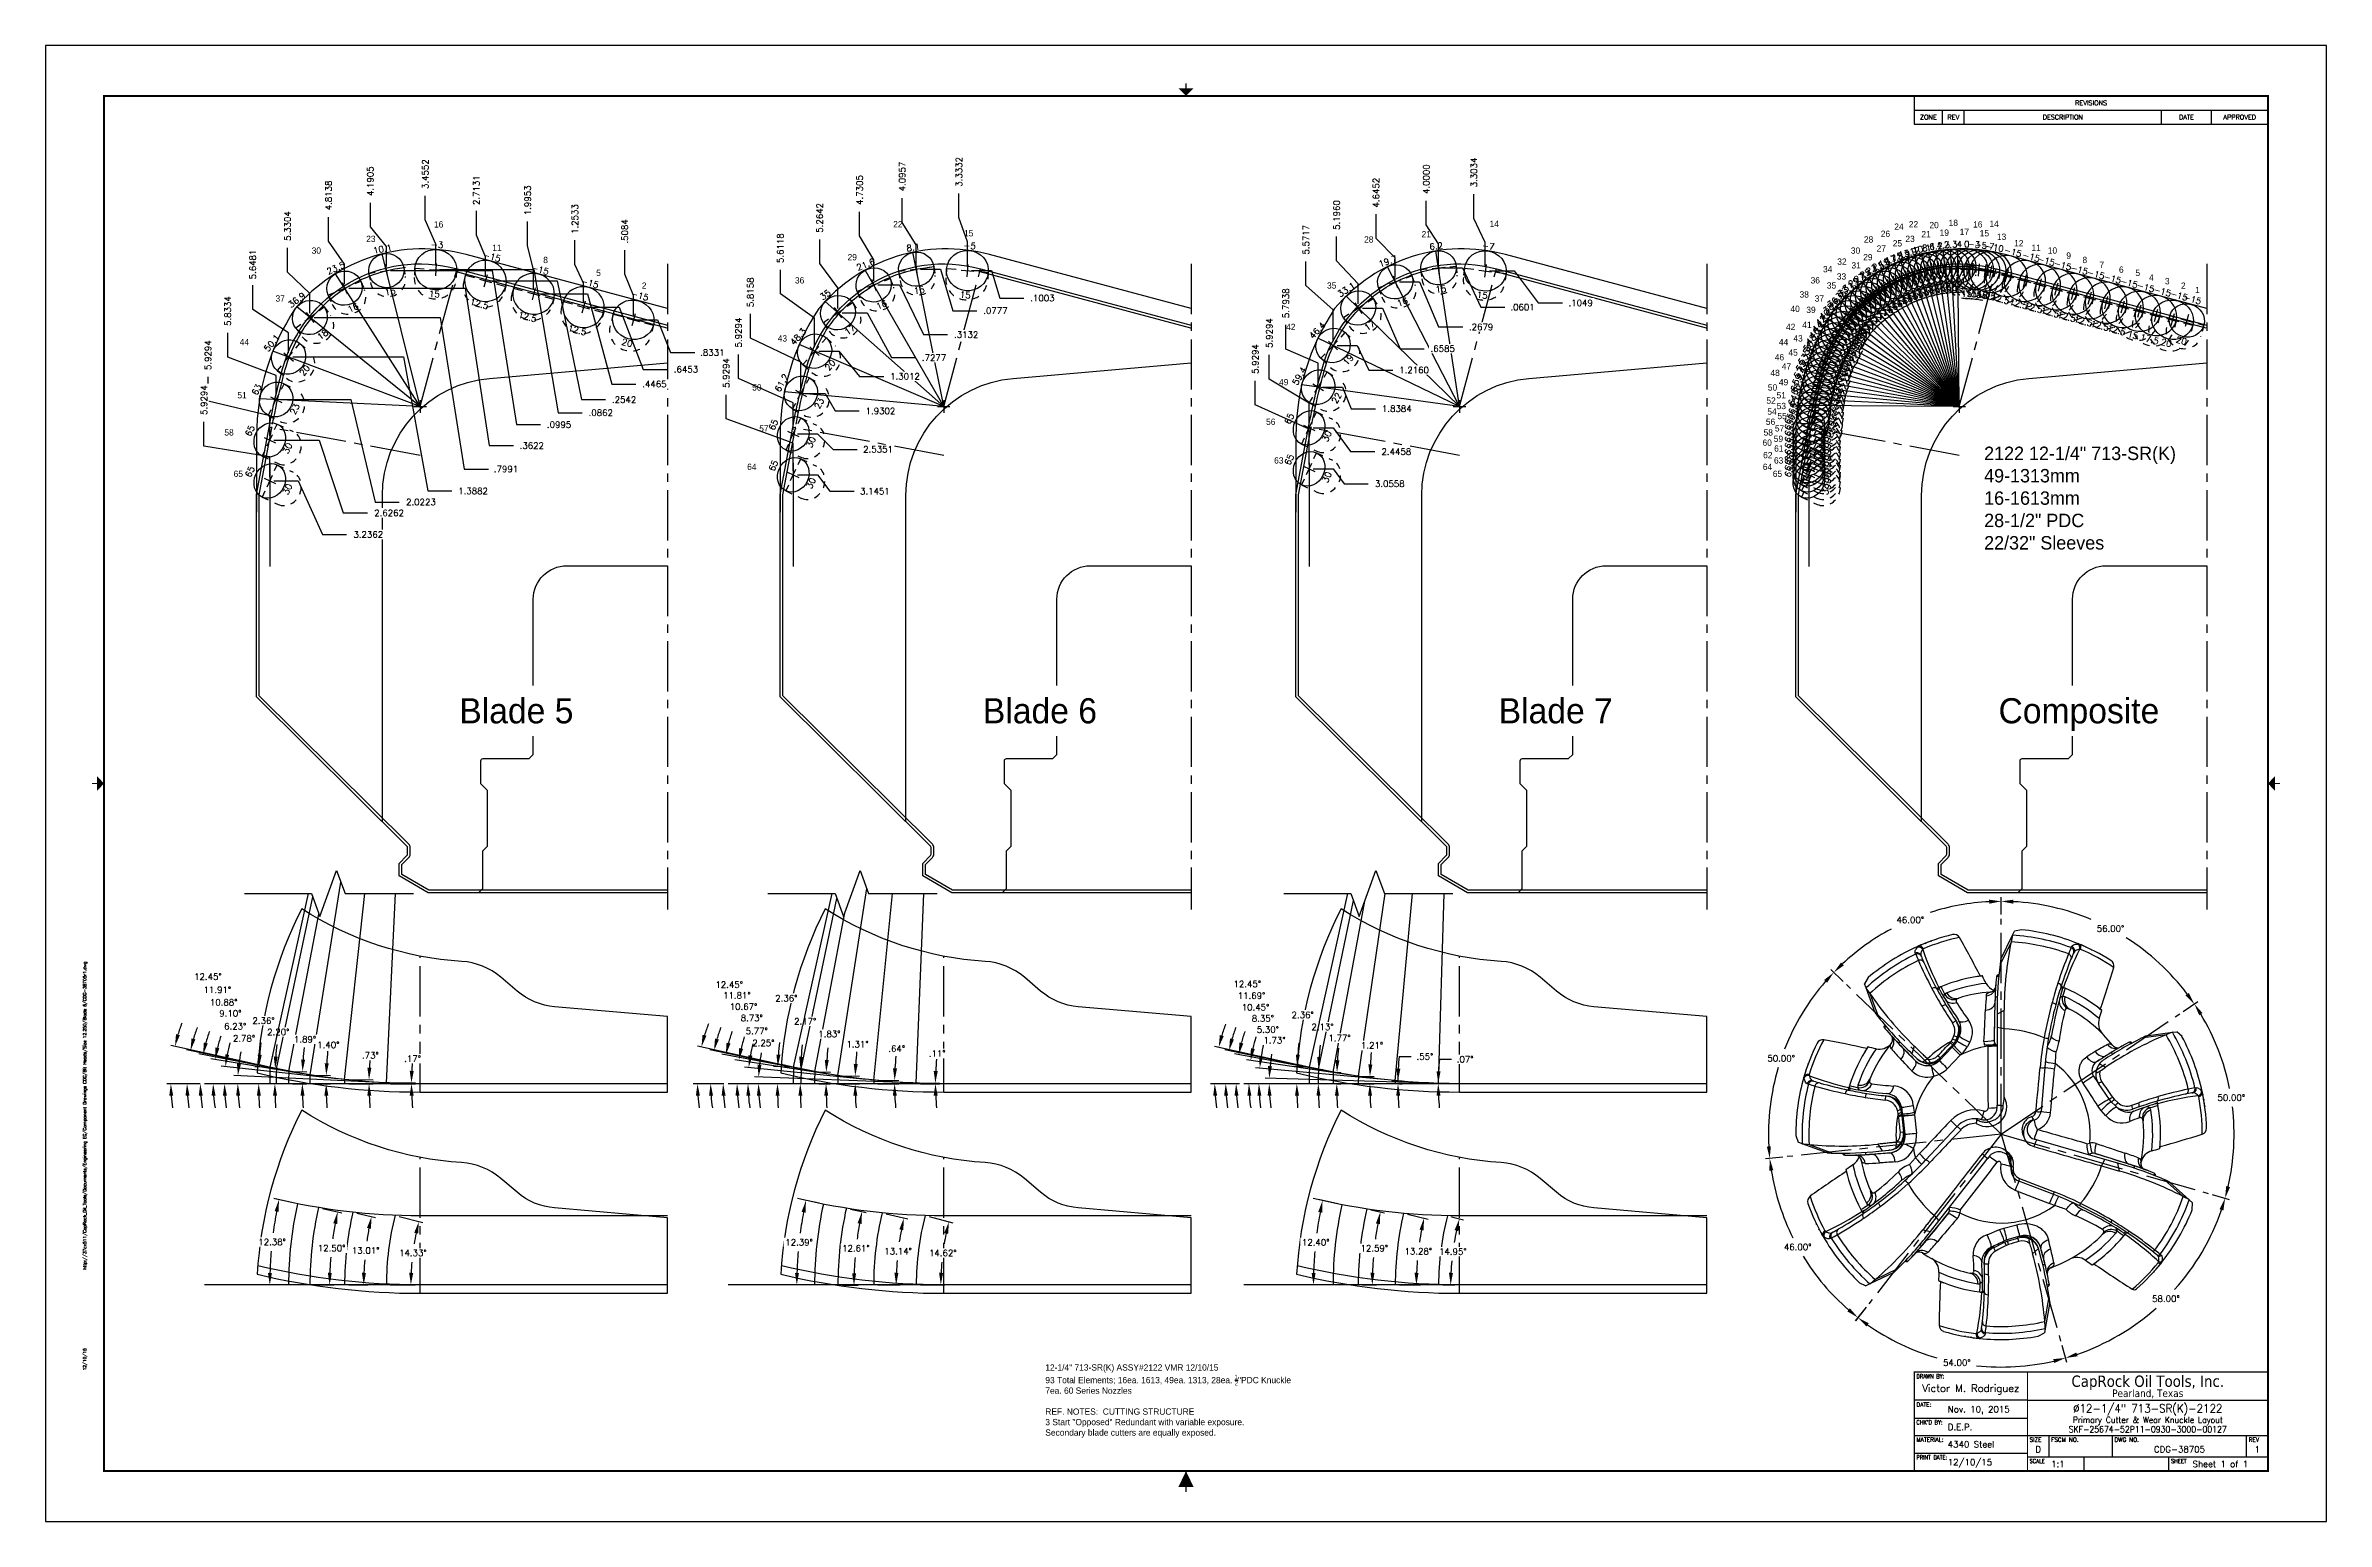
# Model space of a CAD drawing. Extents: x 34 to 102, y 11 to 33.
# Drawn here: x 68 to 102, y 10.99 to 32.99 of the extents above; entities that cross this region are included whole.
import ezdxf
from ezdxf.enums import TextEntityAlignment as Align

# ---------------------------------------------------------------- set-up
doc = ezdxf.new("R2010")
doc.units = 0
doc.header["$MEASUREMENT"] = 0
doc.header["$PDMODE"] = 35
doc.linetypes.add('CENTER2', pattern=[1.125, 0.75, -0.125, 0.125, -0.125])
doc.linetypes.add('HIDDEN2', pattern=[0.1875, 0.125, -0.0625])
doc.layers.get('0').update_dxf_attribs({"linetype": 'CONTINUOUS'})
doc.layers.get('Defpoints').update_dxf_attribs({"color": 10, "linetype": 'CONTINUOUS'})
for name, color, linetype in [('Blade1', 40, 'CONTINUOUS'), ('Blade3', 210, 'CONTINUOUS'), ('Blade5', 112, 'CONTINUOUS'), ('CDG-37977R1', 7, 'CONTINUOUS'), ('CLine', 5, 'CENTER2'), ('Default', 7, 'CONTINUOUS'), ('Dims', 4, 'CONTINUOUS'), ('ODG-42752R1', 7, 'CONTINUOUS'), ('TEXT', 3, 'CONTINUOUS'), ('Title Block', 7, 'CONTINUOUS')]:
    doc.layers.add(name, color=color, linetype=linetype)
for name, color, linetype, true_color in [('Blade2', 7, 'CONTINUOUS', 0xcccc00), ('Blade4', 7, 'CONTINUOUS', 0x00cccc), ('Blade6', 190, 'CONTINUOUS', 0x7f00ff), ('Blade7', 7, 'CONTINUOUS', 0xcc00cc)]:
    doc.layers.add(name, color=color, linetype=linetype, true_color=true_color)
doc.layers.add('Non Print Text', color=3, linetype='CONTINUOUS', plot=False)
doc.styles.add('Block', font='tahoma.ttf')
doc.styles.add('RomanD', font='romand.shx', dxfattribs={"width": 0.9})
doc.styles.add('RomanS', font='romans')
doc.dimstyles.get("Standard").update_dxf_attribs({"dimtxt": 0.094, "dimasz": 0.18, "dimexe": 0.0625, "dimexo": 0.0625, "dimgap": 0.09, "dimtad": 0, "dimtih": 1, "dimtoh": 1, "dimdec": 4, "dimzin": 4, "dimdsep": 46, "dimtxsty": 'RomanS', "dimcen": 0.09, "dimazin": 1, "dimtfac": 1, "dimtdec": 4, "dimtofl": 0, "dimtmove": 0, "dimatfit": 1, "dimfxl": 1, "dimtfill": 1, "dimtolj": 1, "dimtzin": 0, "dimarcsym": 0})

msp = doc.modelspace()

# ---------------------------------------------------------------- texts
at = {"layer": 'Blade1'}
for s, p in [('20', (96.08225, 30.26423)), ('27', (95.29474, 29.91331)), ('13', (97.08811, 30.08951)), ('10', (97.8469, 29.88488)), ('34', (94.49605, 29.60687)), ('7', (98.61615, 29.67076)), ('4', (99.35579, 29.48054)), ('1', (100.04365, 29.29618)), ('41', (94.18735, 28.77693)), ('48', (93.71244, 28.06079)), ('55', (93.81576, 27.41742)), ('62', (93.60299, 26.83449))]:
    msp.add_text(s, height=0.09375, dxfattribs=at).set_placement(p)
at = {"layer": 'Blade2'}
for s, p in [('26', (95.35675, 30.13461)), ('19', (96.23422, 30.15099)), ('33', (94.70178, 29.49815)), ('40', (94.0107, 29.0159)), ('47', (93.88155, 28.1566)), ('54', (93.66575, 27.48472)), ('61', (93.76762, 26.93318))]:
    msp.add_text(s, height=0.09375, dxfattribs=at).set_placement(p)
at = {"layer": 'Blade3'}
for s, p in [('18', (96.36838, 30.29662)), ('25', (95.53528, 29.99207)), ('12', (97.34529, 29.99365)), ('32', (94.70824, 29.71882)), ('9', (98.12326, 29.80888)), ('6', (98.90796, 29.59972)), ('3', (99.59279, 29.42797)), ('39', (94.24723, 28.99974)), ('46', (93.77707, 28.29331)), ('53', (93.80507, 27.56669)), ('60', (93.5939, 27.0202))]:
    msp.add_text(s, height=0.09375, dxfattribs=at).set_placement(p)
at = {"layer": 'Blade4'}
for s, p in [('24', (95.55859, 30.23999)), ('17', (96.53321, 30.16112)), ('31', (94.9199, 29.66357)), ('38', (94.14598, 29.2301)), ('45', (93.98054, 28.36356)), ('52', (93.65212, 27.64743)), ('59', (93.76191, 27.07802))]:
    msp.add_text(s, height=0.09375, dxfattribs=at).set_placement(p)
at = {"layer": 'Blade5'}
for s, p in [('16', (96.73452, 30.27431)), ('30', (94.91128, 29.88317)), ('23', (95.72416, 30.0589)), ('11', (97.6038, 29.92636)), ('8', (98.36362, 29.7439)), ('5', (99.15285, 29.55151)), ('37', (94.37218, 29.16982)), ('2', (99.83216, 29.3605)), ('44', (93.83836, 28.51965)), ('51', (93.80399, 27.72709)), ('58', (93.61009, 27.17307)), ('65', (93.74796, 26.55652))]:
    msp.add_text(s, height=0.09375, dxfattribs=at).set_placement(p)
at = {"layer": 'Blade6'}
for s, p in [('22', (95.77517, 30.27631)), ('15', (96.83171, 30.14167)), ('29', (95.09547, 29.78521)), ('36', (94.31078, 29.44002)), ('43', (94.05379, 28.57455)), ('50', (93.67366, 27.84335)), ('57', (93.7789, 27.2337)), ('64', (93.59882, 26.65997))]:
    msp.add_text(s, height=0.09375, dxfattribs=at).set_placement(p)
at = {"layer": 'Blade7'}
for s, p in [('14', (96.97717, 30.28252)), ('28', (95.10624, 30.05002)), ('21', (95.96275, 30.12836)), ('35', (94.55314, 29.36359)), ('42', (93.94392, 28.74571)), ('49', (93.83846, 27.92193)), ('56', (93.64454, 27.33195)), ('63', (93.76501, 26.75524))]:
    msp.add_text(s, height=0.09375, dxfattribs=at).set_placement(p)
at = {"layer": 'TEXT', "insert": (82.90288, 13.32733), "char_height": 0.09375, "width": 8.4192095, "attachment_point": 1}
msp.add_mtext('\\A1;12-1/4" 713-SR(K) ASSY#2122 VMR 12/10/15\\P93 Total Elements; 16ea. 1613, 49ea. 1313, 28ea. {\\H0.7x;\\S1/2;}"PDC Knuckle \\P7ea. 60 Series Nozzles\\P\\PREF. NOTES:  CUTTING STRUCTURE\\P3 Start "Opposed" Redundant with variable exposure.  \\PSecondary blade cutters are equally exposed.', dxfattribs=at)

# ---------------------------------------------------------------- blocks, each defined once
blk = doc.blocks.new('CMark')
at = {"layer": 'CLine'}
for p, q in [((-0.094, 0), (0.094, 0)), ((0, 0.094), (0, -0.094))]:
    blk.add_line(p, q, dxfattribs=at)
blk = doc.blocks.new('1313@20')
for p, q in [((-0.17, 0), (-0.265, 0)), ((0.171, 0), (0.264, 0))]:
    blk.add_line(p, q)
at = {"color": 8, "linetype": 'HIDDEN2', "ltscale": 0.5}
blk.add_line((-0.265, 0), (-0.265, -0.178), dxfattribs=at)
at = {"color": 8, "linetype": 'HIDDEN2', "ltscale": 0.5, "flags": 128}
blk.add_lwpolyline([(0.264, 0), (0.264, -0.178)], dxfattribs=at)
blk.add_ellipse((0, 0), major_axis=(0.264, 0), ratio=0.939693)
at = {"color": 8, "linetype": 'HIDDEN2', "ltscale": 0.5}
blk.add_ellipse((0, -0.178), major_axis=(0.264, 0), ratio=0.939693, start_param=3.141593, end_param=6.283185, dxfattribs=at)
blk.add_blockref('CMark', (0, 0))
at = {"style": 'RomanS'}
blk.add_text('20', height=0.094, dxfattribs=at).set_placement((0, -0.311), align=Align.MIDDLE_CENTER)
blk.add_attdef('ANG', text='', height=0.094, dxfattribs=at).set_placement((0, 0.251), align=Align.BOTTOM_CENTER)
blk = doc.blocks.new('1613@12.5')
for p, q in [((-0.17, 0), (-0.312, 0)), ((0.171, 0), (0.312, 0))]:
    blk.add_line(p, q)
at = {"color": 8, "linetype": 'HIDDEN2', "ltscale": 0.5}
blk.add_line((-0.312, 0), (-0.312, -0.09), dxfattribs=at)
at = {"color": 8, "linetype": 'HIDDEN2', "ltscale": 0.5, "flags": 128}
blk.add_lwpolyline([(0.312, 0.022), (0.312, -0.09)], dxfattribs=at)
blk.add_ellipse((0, 0), major_axis=(-0.312, 0), ratio=0.97632, start_param=3.141593, end_param=9.424778)
at = {"color": 8, "linetype": 'HIDDEN2', "ltscale": 0.5}
blk.add_ellipse((0, -0.09), major_axis=(-0.312, 0), ratio=0.97632, start_param=0, end_param=3.141593, dxfattribs=at)
blk.add_blockref('CMark', (0, 0))
at = {"style": 'RomanS'}
blk.add_text('12.5', height=0.094, dxfattribs=at).set_placement((0, -0.355), align=Align.MIDDLE_CENTER)
blk.add_attdef('ANG', text='', height=0.094, dxfattribs=at).set_placement((0, 0.298), align=Align.BOTTOM_CENTER)
blk = doc.blocks.new('1313@15')
for p, q in [((-0.17, 0), (-0.265, 0)), ((0.171, 0), (0.264, 0))]:
    blk.add_line(p, q)
at = {"color": 8, "linetype": 'HIDDEN2', "ltscale": 0.5}
blk.add_line((-0.265, 0), (-0.265, -0.135), dxfattribs=at)
at = {"color": 8, "linetype": 'HIDDEN2', "ltscale": 0.5, "flags": 128}
blk.add_lwpolyline([(0.264, 0), (0.264, -0.135)], dxfattribs=at)
blk.add_ellipse((0, 0), major_axis=(0.264, 0), ratio=0.965926)
at = {"color": 8, "linetype": 'HIDDEN2', "ltscale": 0.5}
blk.add_ellipse((0, -0.135), major_axis=(0.264, 0), ratio=0.965926, start_param=3.141593, end_param=6.283185, dxfattribs=at)
blk.add_blockref('CMark', (0, 0))
at = {"style": 'RomanS'}
blk.add_text('15', height=0.094, dxfattribs=at).set_placement((0, -0.318), align=Align.MIDDLE_CENTER)
blk.add_attdef('ANG', text='', height=0.094, dxfattribs=at).set_placement((0, 0.251), align=Align.BOTTOM_CENTER)
blk = doc.blocks.new('1313@17')
for p, q in [((-0.17, 0), (-0.265, 0)), ((0.171, 0), (0.264, 0))]:
    blk.add_line(p, q)
at = {"color": 8, "linetype": 'HIDDEN2', "ltscale": 0.5}
blk.add_line((-0.265, 0), (-0.265, -0.152), dxfattribs=at)
at = {"color": 8, "linetype": 'HIDDEN2', "ltscale": 0.5, "flags": 128}
blk.add_lwpolyline([(0.264, 0), (0.264, -0.152)], dxfattribs=at)
blk.add_ellipse((0, 0), major_axis=(0.264, 0), ratio=0.956305)
at = {"color": 8, "linetype": 'HIDDEN2', "ltscale": 0.5}
blk.add_ellipse((0, -0.152), major_axis=(0.264, 0), ratio=0.92388, start_param=3.141593, end_param=6.283185, dxfattribs=at)
blk.add_blockref('CMark', (0, 0))
at = {"style": 'RomanS'}
blk.add_text('17', height=0.094, dxfattribs=at).set_placement((0, -0.311), align=Align.MIDDLE_CENTER)
blk.add_attdef('ANG', text='', height=0.094, dxfattribs=at).set_placement((0, 0.251), align=Align.BOTTOM_CENTER)
blk = doc.blocks.new('1313@19')
for p, q in [((-0.17, 0), (-0.265, 0)), ((0.171, 0), (0.264, 0))]:
    blk.add_line(p, q)
at = {"color": 8, "linetype": 'HIDDEN2', "ltscale": 0.5}
blk.add_line((-0.265, 0), (-0.265, -0.199), dxfattribs=at)
at = {"color": 8, "linetype": 'HIDDEN2', "ltscale": 0.5, "flags": 128}
blk.add_lwpolyline([(0.264, 0), (0.264, -0.199)], dxfattribs=at)
blk.add_ellipse((0, 0), major_axis=(0.264, 0), ratio=0.945519)
at = {"color": 8, "linetype": 'HIDDEN2', "ltscale": 0.5}
blk.add_ellipse((0, -0.199), major_axis=(0.264, 0), ratio=0.92388, start_param=3.141593, end_param=6.283185, dxfattribs=at)
blk.add_blockref('CMark', (0, 0))
at = {"style": 'RomanS'}
blk.add_text('19', height=0.094, dxfattribs=at).set_placement((0, -0.311), align=Align.MIDDLE_CENTER)
blk.add_attdef('ANG', text='', height=0.094, dxfattribs=at).set_placement((0, 0.251), align=Align.BOTTOM_CENTER)
blk = doc.blocks.new('1313@22')
for p, q in [((-0.17, 0), (-0.265, 0)), ((0.171, 0), (0.264, 0))]:
    blk.add_line(p, q)
at = {"color": 8, "linetype": 'HIDDEN2', "ltscale": 0.5}
blk.add_line((-0.265, 0), (-0.265, -0.195), dxfattribs=at)
at = {"color": 8, "linetype": 'HIDDEN2', "ltscale": 0.5, "flags": 128}
blk.add_lwpolyline([(0.264, 0), (0.264, -0.195)], dxfattribs=at)
blk.add_ellipse((0, 0), major_axis=(0.264, 0), ratio=0.927184)
at = {"color": 8, "linetype": 'HIDDEN2', "ltscale": 0.5}
blk.add_ellipse((0, -0.195), major_axis=(0.264, 0), ratio=0.927184, start_param=3.141593, end_param=6.283185, dxfattribs=at)
blk.add_blockref('CMark', (0, 0))
at = {"style": 'RomanS'}
blk.add_text('22', height=0.094, dxfattribs=at).set_placement((0, -0.318), align=Align.MIDDLE_CENTER)
blk.add_attdef('ANG', text='', height=0.094, dxfattribs=at).set_placement((0, 0.251), align=Align.BOTTOM_CENTER)
blk = doc.blocks.new('1313@25')
for p, q in [((-0.17, 0), (-0.265, 0)), ((0.171, 0), (0.264, 0))]:
    blk.add_line(p, q)
at = {"color": 8, "linetype": 'HIDDEN2', "ltscale": 0.5}
blk.add_line((-0.265, 0), (-0.265, -0.22), dxfattribs=at)
at = {"color": 8, "linetype": 'HIDDEN2', "ltscale": 0.5, "flags": 128}
blk.add_lwpolyline([(0.264, 0), (0.264, -0.22)], dxfattribs=at)
blk.add_ellipse((0, 0), major_axis=(0.264, 0), ratio=0.906308)
at = {"color": 8, "linetype": 'HIDDEN2', "ltscale": 0.5}
blk.add_ellipse((0, -0.22), major_axis=(0.264, 0), ratio=0.906308, start_param=3.141593, end_param=6.283185, dxfattribs=at)
blk.add_blockref('CMark', (0, 0))
at = {"style": 'RomanS'}
blk.add_text('25', height=0.094, dxfattribs=at).set_placement((0, -0.302), align=Align.MIDDLE_CENTER)
blk.add_attdef('ANG', text='', height=0.094, dxfattribs=at).set_placement((0, 0.251), align=Align.BOTTOM_CENTER)
blk = doc.blocks.new('1313@30')
for p, q in [((-0.17, 0), (-0.265, 0)), ((0.171, 0), (0.264, 0))]:
    blk.add_line(p, q)
at = {"color": 8, "linetype": 'HIDDEN2', "ltscale": 0.5}
blk.add_line((-0.265, 0), (-0.265, -0.26), dxfattribs=at)
at = {"color": 8, "linetype": 'HIDDEN2', "ltscale": 0.5, "flags": 128}
blk.add_lwpolyline([(0.264, 0), (0.264, -0.26)], dxfattribs=at)
blk.add_ellipse((0, 0), major_axis=(0.264, 0), ratio=0.866025)
at = {"color": 8, "linetype": 'HIDDEN2', "ltscale": 0.5}
blk.add_ellipse((0, -0.26), major_axis=(0.264, 0), ratio=0.866025, start_param=3.141593, end_param=6.283185, dxfattribs=at)
blk.add_blockref('CMark', (0, 0))
at = {"style": 'RomanS'}
blk.add_text('30', height=0.094, dxfattribs=at).set_placement((0, -0.292), align=Align.MIDDLE_CENTER)
blk.add_attdef('ANG', text='', height=0.094, dxfattribs=at).set_placement((0, 0.251), align=Align.BOTTOM_CENTER)
blk = doc.blocks.new('1313@16')
for p, q in [((-0.17, 0), (-0.265, 0)), ((0.171, 0), (0.264, 0))]:
    blk.add_line(p, q)
at = {"color": 8, "linetype": 'HIDDEN2', "ltscale": 0.5}
blk.add_line((-0.265, 0), (-0.265, -0.143), dxfattribs=at)
at = {"color": 8, "linetype": 'HIDDEN2', "ltscale": 0.5, "flags": 128}
blk.add_lwpolyline([(0.264, 0), (0.264, -0.143)], dxfattribs=at)
blk.add_ellipse((0, 0), major_axis=(0.264, 0), ratio=0.961262)
at = {"color": 8, "linetype": 'HIDDEN2', "ltscale": 0.5}
blk.add_ellipse((0, -0.143), major_axis=(0.264, 0), ratio=0.961262, start_param=3.141593, end_param=6.283185, dxfattribs=at)
blk.add_blockref('CMark', (0, 0))
at = {"style": 'RomanS'}
blk.add_text('16', height=0.094, dxfattribs=at).set_placement((0, -0.318), align=Align.MIDDLE_CENTER)
blk.add_attdef('ANG', text='', height=0.094, dxfattribs=at).set_placement((0, 0.251), align=Align.BOTTOM_CENTER)
blk = doc.blocks.new('1313@18')
for p, q in [((-0.17, 0), (-0.265, 0)), ((0.171, 0), (0.264, 0))]:
    blk.add_line(p, q)
at = {"color": 8, "linetype": 'HIDDEN2', "ltscale": 0.5}
blk.add_line((-0.265, 0), (-0.265, -0.161), dxfattribs=at)
at = {"color": 8, "linetype": 'HIDDEN2', "ltscale": 0.5, "flags": 128}
blk.add_lwpolyline([(0.264, 0), (0.264, -0.161)], dxfattribs=at)
blk.add_ellipse((0, 0), major_axis=(0.264, 0), ratio=0.951057)
at = {"color": 8, "linetype": 'HIDDEN2', "ltscale": 0.5}
blk.add_ellipse((0, -0.161), major_axis=(0.264, 0), ratio=0.951057, start_param=3.141593, end_param=6.283185, dxfattribs=at)
blk.add_blockref('CMark', (0, 0))
at = {"style": 'RomanS'}
blk.add_text('18', height=0.094, dxfattribs=at).set_placement((0, -0.318), align=Align.MIDDLE_CENTER)
blk.add_attdef('ANG', text='', height=0.094, dxfattribs=at).set_placement((0, 0.251), align=Align.BOTTOM_CENTER)
blk = doc.blocks.new('1313@21')
for p, q in [((-0.17, 0), (-0.265, 0)), ((0.171, 0), (0.264, 0))]:
    blk.add_line(p, q)
at = {"color": 8, "linetype": 'HIDDEN2', "ltscale": 0.5}
blk.add_line((-0.265, 0), (-0.265, -0.199), dxfattribs=at)
at = {"color": 8, "linetype": 'HIDDEN2', "ltscale": 0.5, "flags": 128}
blk.add_lwpolyline([(0.264, 0), (0.264, -0.199)], dxfattribs=at)
blk.add_ellipse((0, 0), major_axis=(0.264, 0), ratio=0.93358)
at = {"color": 8, "linetype": 'HIDDEN2', "ltscale": 0.5}
blk.add_ellipse((0, -0.199), major_axis=(0.264, 0), ratio=0.92388, start_param=3.141593, end_param=6.283185, dxfattribs=at)
blk.add_blockref('CMark', (0, 0))
at = {"style": 'RomanS'}
blk.add_text('21', height=0.094, dxfattribs=at).set_placement((0, -0.311), align=Align.MIDDLE_CENTER)
blk.add_attdef('ANG', text='', height=0.094, dxfattribs=at).set_placement((0, 0.251), align=Align.BOTTOM_CENTER)
blk = doc.blocks.new('1313@24')
for p, q in [((-0.17, 0), (-0.265, 0)), ((0.171, 0), (0.264, 0))]:
    blk.add_line(p, q)
at = {"color": 8, "linetype": 'HIDDEN2', "ltscale": 0.5}
blk.add_line((-0.265, 0), (-0.265, -0.212), dxfattribs=at)
at = {"color": 8, "linetype": 'HIDDEN2', "ltscale": 0.5, "flags": 128}
blk.add_lwpolyline([(0.264, 0), (0.264, -0.212)], dxfattribs=at)
blk.add_ellipse((0, 0), major_axis=(0.264, 0), ratio=0.913535)
at = {"color": 8, "linetype": 'HIDDEN2', "ltscale": 0.5}
blk.add_ellipse((0, -0.212), major_axis=(0.264, 0), ratio=0.913535, start_param=3.141593, end_param=6.283185, dxfattribs=at)
blk.add_blockref('CMark', (0, 0))
at = {"style": 'RomanS'}
blk.add_text('24', height=0.094, dxfattribs=at).set_placement((0, -0.318), align=Align.MIDDLE_CENTER)
blk.add_attdef('ANG', text='', height=0.094, dxfattribs=at).set_placement((0, 0.251), align=Align.BOTTOM_CENTER)
blk = doc.blocks.new('1313@23')
for p, q in [((-0.17, 0), (-0.265, 0)), ((0.171, 0), (0.264, 0))]:
    blk.add_line(p, q)
at = {"color": 8, "linetype": 'HIDDEN2', "ltscale": 0.5}
blk.add_line((-0.265, 0), (-0.265, -0.199), dxfattribs=at)
at = {"color": 8, "linetype": 'HIDDEN2', "ltscale": 0.5, "flags": 128}
blk.add_lwpolyline([(0.264, 0), (0.264, -0.199)], dxfattribs=at)
blk.add_ellipse((0, 0), major_axis=(0.264, 0), ratio=0.920505)
at = {"color": 8, "linetype": 'HIDDEN2', "ltscale": 0.5}
blk.add_ellipse((0, -0.199), major_axis=(0.264, 0), ratio=0.92388, start_param=3.141593, end_param=6.283185, dxfattribs=at)
blk.add_blockref('CMark', (0, 0))
at = {"style": 'RomanS'}
blk.add_text('23', height=0.094, dxfattribs=at).set_placement((0, -0.311), align=Align.MIDDLE_CENTER)
blk.add_attdef('ANG', text='', height=0.094, dxfattribs=at).set_placement((0, 0.251), align=Align.BOTTOM_CENTER)
blk = doc.blocks.new('*D474')
at = {"layer": 'Defpoints', "color": 0, "transparency": 16777216}
for p in [(70.368, 17.511), (70.864, 17.551), (73.03, 17.526), (73.13, 17.521), (73.583, 17.511)]:
    blk.add_point(p, dxfattribs=at)
at = {"layer": 'Dims', "color": 0, "lineweight": -2, "transparency": 16777216}
blk.add_line((72.967, 17.529), (70.804, 17.634), dxfattribs=at)
for start, end in [(168.8595, 173.0402), (184.1807, 188.3615)]:
    blk.add_arc((73.331, 17.511), 2.467, start, end, dxfattribs=at)
at = {"layer": 'Dims', "color": 0, "transparency": 16777216}
for points in [[(70.912, 17.808), (70.852, 17.813), (70.867, 17.631)], [(70.84, 17.33), (70.9, 17.332), (70.864, 17.511)]]:
    blk.add_solid(points, dxfattribs=at)
at = {"layer": 'Dims', "color": 0, "transparency": 16777216, "insert": (70.958, 18.185), "char_height": 0.094, "attachment_point": 5, "style": 'RomanS', "bg_fill": 3, "box_fill_scale": 1.25, "bg_fill_color": 256, "bg_fill_true_color": 13158600, "bg_fill_transparency": 0}
blk.add_mtext('\\A1;2.78°', dxfattribs=at)
blk = doc.blocks.new('*D475')
at = {"layer": 'Defpoints', "color": 0, "transparency": 16777216}
for p in [(70.368, 17.511), (70.668, 17.596), (72.407, 17.578), (72.507, 17.567), (73.583, 17.511)]:
    blk.add_point(p, dxfattribs=at)
at = {"layer": 'Dims', "color": 0, "lineweight": -2, "transparency": 16777216}
blk.add_line((72.345, 17.585), (70.618, 17.773), dxfattribs=at)
for start, end in [(164.9984, 169.384), (184.3856, 188.7713)]:
    blk.add_arc((73.018, 17.511), 2.352, start, end, dxfattribs=at)
at = {"layer": 'Dims', "color": 0, "transparency": 16777216}
for points in [[(70.736, 17.94), (70.677, 17.949), (70.68, 17.766)], [(70.643, 17.33), (70.703, 17.332), (70.666, 17.511)]]:
    blk.add_solid(points, dxfattribs=at)
at = {"layer": 'Dims', "color": 0, "transparency": 16777216, "insert": (70.826, 18.365), "char_height": 0.094, "attachment_point": 5, "style": 'RomanS', "bg_fill": 3, "box_fill_scale": 1.25, "bg_fill_color": 256, "bg_fill_true_color": 13158600, "bg_fill_transparency": 0}
blk.add_mtext('\\A1;6.23°', dxfattribs=at)
blk = doc.blocks.new('*D476')
at = {"layer": 'Defpoints', "color": 0, "transparency": 16777216}
for p in [(70.368, 17.511), (70.5, 17.631), (71.892, 17.65), (71.991, 17.634), (73.583, 17.511)]:
    blk.add_point(p, dxfattribs=at)
at = {"layer": 'Dims', "color": 0, "lineweight": -2, "transparency": 16777216}
blk.add_line((71.83, 17.66), (70.463, 17.879), dxfattribs=at)
for start, end in [(161.7695, 166.3336), (184.5641, 189.1282)]:
    blk.add_arc((72.757, 17.511), 2.26, start, end, dxfattribs=at)
at = {"layer": 'Dims', "color": 0, "transparency": 16777216}
for points in [[(70.59, 18.039), (70.531, 18.051), (70.525, 17.869)], [(70.474, 17.33), (70.534, 17.332), (70.497, 17.511)]]:
    blk.add_solid(points, dxfattribs=at)
at = {"layer": 'Dims', "color": 0, "transparency": 16777216, "insert": (70.754, 18.558), "char_height": 0.094, "attachment_point": 5, "style": 'RomanS', "bg_fill": 3, "box_fill_scale": 1.25, "bg_fill_color": 256, "bg_fill_true_color": 13158600, "bg_fill_transparency": 0}
blk.add_mtext('\\A1;9.10°', dxfattribs=at)
blk = doc.blocks.new('*D477')
at = {"layer": 'Defpoints', "color": 0, "transparency": 16777216}
for p in [(71.576, 17.707), (71.674, 17.688), (70.311, 17.656), (70.368, 17.511), (73.583, 17.511)]:
    blk.add_point(p, dxfattribs=at)
at = {"layer": 'Dims', "color": 0, "lineweight": -2, "transparency": 16777216}
for p, q in [((71.515, 17.719), (70.286, 17.955)), ((70.306, 17.511), (70.244, 17.511))]:
    blk.add_line(p, q, dxfattribs=at)
for start, end in [(160.1115, 164.618), (184.5065, 189.013)]:
    blk.add_arc((72.595, 17.511), 2.289, start, end, dxfattribs=at)
at = {"layer": 'Dims', "color": 0, "transparency": 16777216}
for points in [[(70.417, 18.111), (70.359, 18.125), (70.347, 17.943)], [(70.283, 17.33), (70.343, 17.332), (70.306, 17.511)]]:
    blk.add_solid(points, dxfattribs=at)
at = {"layer": 'Dims', "color": 0, "transparency": 16777216, "insert": (70.654, 18.724), "char_height": 0.094, "attachment_point": 5, "style": 'RomanS', "bg_fill": 3, "box_fill_scale": 1.25, "bg_fill_color": 256, "bg_fill_true_color": 13158600, "bg_fill_transparency": 0}
blk.add_mtext('\\A1;10.88°', dxfattribs=at)
blk = doc.blocks.new('*D478')
at = {"layer": 'Defpoints', "color": 0, "transparency": 16777216}
for p in [(71.392, 17.745), (71.49, 17.724), (70.114, 17.677), (70.368, 17.511), (73.583, 17.511)]:
    blk.add_point(p, dxfattribs=at)
at = {"layer": 'Dims', "color": 0, "lineweight": -2, "transparency": 16777216}
for p, q in [((71.331, 17.758), (70.099, 18.018)), ((70.306, 17.511), (70.046, 17.511))]:
    blk.add_line(p, q, dxfattribs=at)
for start, end in [(159.4618, 163.7746), (184.3128, 188.6257)]:
    blk.add_arc((72.5, 17.511), 2.392, start, end, dxfattribs=at)
at = {"layer": 'Dims', "color": 0, "transparency": 16777216}
for points in [[(70.233, 18.172), (70.175, 18.187), (70.16, 18.005)], [(70.085, 17.33), (70.145, 17.332), (70.108, 17.511)]]:
    blk.add_solid(points, dxfattribs=at)
at = {"layer": 'Dims', "color": 0, "transparency": 16777216, "insert": (70.56, 18.91), "char_height": 0.094, "attachment_point": 5, "style": 'RomanS', "bg_fill": 3, "box_fill_scale": 1.25, "bg_fill_color": 256, "bg_fill_true_color": 13158600, "bg_fill_transparency": 0}
blk.add_mtext('\\A1;11.91°', dxfattribs=at)
blk = doc.blocks.new('*D479')
at = {"layer": 'Defpoints', "color": 0, "transparency": 16777216}
for p in [(73.08, 17.523), (73.08, 17.511), (73.453, 17.515), (77.27, 17.511)]:
    blk.add_point(p, dxfattribs=at)
at = {"layer": 'Dims', "color": 0, "lineweight": -2, "transparency": 16777216}
for p, q in [((73.142, 17.523), (73.516, 17.522)), ((73.142, 17.511), (73.516, 17.511))]:
    blk.add_line(p, q, dxfattribs=at)
for start, end in [(174.4292, 177.1312), (182.702, 185.4039)]:
    blk.add_arc((77.27, 17.511), 3.817, start, end, dxfattribs=at)
at = {"layer": 'Dims', "color": 0, "transparency": 16777216}
for points in [[(73.488, 17.701), (73.428, 17.703), (73.453, 17.522)], [(73.427, 17.33), (73.487, 17.332), (73.453, 17.511)]]:
    blk.add_solid(points, dxfattribs=at)
at = {"layer": 'Dims', "color": 0, "transparency": 16777216, "insert": (73.471, 17.883), "char_height": 0.094, "attachment_point": 5, "style": 'RomanS', "bg_fill": 3, "box_fill_scale": 1.25, "bg_fill_color": 256, "bg_fill_true_color": 13158600, "bg_fill_transparency": 0}
blk.add_mtext('\\A1;.17°', dxfattribs=at)
blk = doc.blocks.new('*D480')
at = {"layer": 'Defpoints', "color": 0, "transparency": 16777216}
for p in [(72.456, 17.511), (72.457, 17.572), (72.821, 17.53), (77.27, 17.511)]:
    blk.add_point(p, dxfattribs=at)
at = {"layer": 'Dims', "color": 0, "lineweight": -2, "transparency": 16777216}
for p, q in [((72.519, 17.572), (72.884, 17.567)), ((72.519, 17.511), (72.883, 17.511))]:
    blk.add_line(p, q, dxfattribs=at)
for start, end in [(174.6345, 176.9526), (182.3181, 184.6361)]:
    blk.add_arc((77.27, 17.511), 4.449, start, end, dxfattribs=at)
at = {"layer": 'Dims', "color": 0, "transparency": 16777216}
for points in [[(72.857, 17.747), (72.797, 17.749), (72.821, 17.568)], [(72.795, 17.331), (72.855, 17.332), (72.821, 17.511)]]:
    blk.add_solid(points, dxfattribs=at)
at = {"layer": 'Dims', "color": 0, "transparency": 16777216, "insert": (72.841, 17.932), "char_height": 0.094, "attachment_point": 5, "style": 'RomanS', "bg_fill": 3, "box_fill_scale": 1.25, "bg_fill_color": 256, "bg_fill_true_color": 13158600, "bg_fill_transparency": 0}
blk.add_mtext('\\A1;.73°', dxfattribs=at)
blk = doc.blocks.new('*D481')
at = {"layer": 'Defpoints', "color": 0, "transparency": 16777216}
for p in [(71.94, 17.511), (71.941, 17.642), (72.182, 17.553), (77.27, 17.511)]:
    blk.add_point(p, dxfattribs=at)
at = {"layer": 'Dims', "color": 0, "lineweight": -2, "transparency": 16777216}
for p, q in [((72.002, 17.511), (72.244, 17.511)), ((72.004, 17.64), (72.246, 17.634))]:
    blk.add_line(p, q, dxfattribs=at)
for start, end in [(174.5419, 176.5687), (182.0268, 184.0536)]:
    blk.add_arc((77.27, 17.511), 5.089, start, end, dxfattribs=at)
at = {"layer": 'Dims', "color": 0, "transparency": 16777216}
for points in [[(72.221, 17.814), (72.161, 17.817), (72.183, 17.636)], [(72.155, 17.331), (72.215, 17.332), (72.182, 17.511)]]:
    blk.add_solid(points, dxfattribs=at)
at = {"layer": 'Dims', "color": 0, "transparency": 16777216, "insert": (72.215, 18.089), "char_height": 0.094, "attachment_point": 5, "style": 'RomanS', "bg_fill": 3, "box_fill_scale": 1.25, "bg_fill_color": 256, "bg_fill_true_color": 13158600, "bg_fill_transparency": 0}
blk.add_mtext('\\A1;1.40°', dxfattribs=at)
blk = doc.blocks.new('*D482')
at = {"layer": 'Defpoints', "color": 0, "transparency": 16777216}
for p in [(71.625, 17.697), (71.622, 17.511), (71.827, 17.571), (77.27, 17.511)]:
    blk.add_point(p, dxfattribs=at)
at = {"layer": 'Dims', "color": 0, "lineweight": -2, "transparency": 16777216}
for p, q in [((71.688, 17.695), (71.892, 17.689)), ((71.685, 17.511), (71.889, 17.511))]:
    blk.add_line(p, q, dxfattribs=at)
for start, end in [(174.3201, 176.2147), (181.8946, 183.7893)]:
    blk.add_arc((77.27, 17.511), 5.444, start, end, dxfattribs=at)
at = {"layer": 'Dims', "color": 0, "transparency": 16777216}
for points in [[(71.868, 17.869), (71.809, 17.872), (71.83, 17.691)], [(71.8, 17.331), (71.86, 17.332), (71.827, 17.511)]]:
    blk.add_solid(points, dxfattribs=at)
at = {"layer": 'Dims', "color": 0, "transparency": 16777216, "insert": (71.867, 18.171), "char_height": 0.094, "attachment_point": 5, "style": 'RomanS', "bg_fill": 3, "box_fill_scale": 1.25, "bg_fill_color": 256, "bg_fill_true_color": 13158600, "bg_fill_transparency": 0}
blk.add_mtext('\\A1;1.89°', dxfattribs=at)
blk = doc.blocks.new('*D483')
at = {"layer": 'Defpoints', "color": 0, "transparency": 16777216}
for p in [(71.441, 17.735), (71.418, 17.586), (71.437, 17.511), (77.27, 17.511)]:
    blk.add_point(p, dxfattribs=at)
at = {"layer": 'Dims', "color": 0, "lineweight": -2, "transparency": 16777216}
for p, q in [((71.379, 17.737), (71.359, 17.738)), ((71.374, 17.511), (71.355, 17.511))]:
    blk.add_line(p, q, dxfattribs=at)
for start, end in [(174.2806, 176.0427), (181.7621, 183.5242)]:
    blk.add_arc((77.27, 17.511), 5.853, start, end, dxfattribs=at)
at = {"layer": 'Dims', "color": 0, "transparency": 16777216}
for points in [[(71.461, 17.913), (71.401, 17.917), (71.422, 17.735)], [(71.39, 17.331), (71.45, 17.332), (71.417, 17.511)]]:
    blk.add_solid(points, dxfattribs=at)
at = {"layer": 'Dims', "color": 0, "transparency": 16777216, "insert": (71.468, 18.28), "char_height": 0.094, "attachment_point": 5, "style": 'RomanS', "bg_fill": 3, "box_fill_scale": 1.25, "bg_fill_color": 256, "bg_fill_true_color": 13158600, "bg_fill_transparency": 0}
blk.add_mtext('\\A1;2.20°', dxfattribs=at)
blk = doc.blocks.new('*D362')
at = {"layer": 'Defpoints', "color": 0, "transparency": 16777216}
for p in [(77.27, 29.732), (76.762, 28.899)]:
    blk.add_point(p, dxfattribs=at)
at = {"layer": 'Dims', "color": 0, "lineweight": -2, "transparency": 16777216}
for p, q in [((76.634, 29.578), (76.634, 29.938)), ((76.762, 29.259), (76.634, 29.578)), ((76.762, 28.962), (76.762, 29.259))]:
    blk.add_line(p, q, dxfattribs=at)
at = {"layer": 'Dims', "color": 0, "transparency": 16777216, "insert": (76.634, 30.216), "char_height": 0.094, "attachment_point": 5, "rotation": 90, "style": 'RomanS', "bg_fill": 3, "box_fill_scale": 1.25, "bg_fill_color": 256, "bg_fill_true_color": 13158600, "bg_fill_transparency": 0}
blk.add_mtext('\\A1;.5084', dxfattribs=at)
at = {"layer": 'Defpoints', "color": 0, "transparency": 16777216}
blk.add_point((76.634, 29.938), dxfattribs=at)
blk = doc.blocks.new('*D484')
at = {"layer": 'Defpoints', "color": 0, "transparency": 16777216}
for p in [(77.27, 29.732), (76.017, 29.087)]:
    blk.add_point(p, dxfattribs=at)
at = {"layer": 'Dims', "color": 0, "lineweight": -2, "transparency": 16777216}
for p, q in [((75.89, 29.724), (75.89, 30.084)), ((76.017, 29.447), (75.89, 29.724)), ((76.017, 29.149), (76.017, 29.447))]:
    blk.add_line(p, q, dxfattribs=at)
at = {"layer": 'Dims', "color": 0, "transparency": 16777216, "insert": (75.89, 30.4), "char_height": 0.094, "attachment_point": 5, "rotation": 90, "style": 'RomanS', "bg_fill": 3, "box_fill_scale": 1.25, "bg_fill_color": 256, "bg_fill_true_color": 13158600, "bg_fill_transparency": 0}
blk.add_mtext('\\A1;1.2533', dxfattribs=at)
at = {"layer": 'Defpoints', "color": 0, "transparency": 16777216}
blk.add_point((75.89, 30.084), dxfattribs=at)
blk = doc.blocks.new('*D485')
at = {"layer": 'Defpoints', "color": 0, "transparency": 16777216}
for p in [(77.27, 29.732), (75.275, 29.286)]:
    blk.add_point(p, dxfattribs=at)
at = {"layer": 'Dims', "color": 0, "lineweight": -2, "transparency": 16777216}
for p, q in [((75.186, 30.003), (75.186, 30.363)), ((75.275, 29.646), (75.186, 30.003)), ((75.275, 29.348), (75.275, 29.646))]:
    blk.add_line(p, q, dxfattribs=at)
at = {"layer": 'Dims', "color": 0, "transparency": 16777216, "insert": (75.186, 30.679), "char_height": 0.094, "attachment_point": 5, "rotation": 90, "style": 'RomanS', "bg_fill": 3, "box_fill_scale": 1.25, "bg_fill_color": 256, "bg_fill_true_color": 13158600, "bg_fill_transparency": 0}
blk.add_mtext('\\A1;1.9953', dxfattribs=at)
at = {"layer": 'Defpoints', "color": 0, "transparency": 16777216}
blk.add_point((75.186, 30.363), dxfattribs=at)
blk = doc.blocks.new('*D486')
at = {"layer": 'Defpoints', "color": 0, "transparency": 16777216}
for p in [(77.27, 29.732), (74.557, 29.478)]:
    blk.add_point(p, dxfattribs=at)
at = {"layer": 'Dims', "color": 0, "lineweight": -2, "transparency": 16777216}
for p, q in [((74.422, 30.162), (74.422, 30.522)), ((74.557, 29.838), (74.422, 30.162)), ((74.557, 29.54), (74.557, 29.838))]:
    blk.add_line(p, q, dxfattribs=at)
at = {"layer": 'Dims', "color": 0, "transparency": 16777216, "insert": (74.422, 30.831), "char_height": 0.094, "attachment_point": 5, "rotation": 90, "style": 'RomanS', "bg_fill": 3, "box_fill_scale": 1.25, "bg_fill_color": 256, "bg_fill_true_color": 13158600, "bg_fill_transparency": 0}
blk.add_mtext('\\A1;2.7131', dxfattribs=at)
at = {"layer": 'Defpoints', "color": 0, "transparency": 16777216}
blk.add_point((74.422, 30.522), dxfattribs=at)
blk = doc.blocks.new('*D487')
at = {"layer": 'Defpoints', "color": 0, "transparency": 16777216}
for p in [(73.08, 29.633), (77.27, 29.732)]:
    blk.add_point(p, dxfattribs=at)
at = {"layer": 'Dims', "color": 0, "lineweight": -2, "transparency": 16777216}
for p, q in [((72.841, 30.282), (72.841, 30.642)), ((73.08, 29.993), (72.841, 30.282)), ((73.08, 29.695), (73.08, 29.993))]:
    blk.add_line(p, q, dxfattribs=at)
at = {"layer": 'Dims', "color": 0, "transparency": 16777216, "insert": (72.841, 30.964), "char_height": 0.094, "attachment_point": 5, "rotation": 90, "style": 'RomanS', "bg_fill": 3, "box_fill_scale": 1.25, "bg_fill_color": 256, "bg_fill_true_color": 13158600, "bg_fill_transparency": 0}
blk.add_mtext('\\A1;4.1905', dxfattribs=at)
at = {"layer": 'Defpoints', "color": 0, "transparency": 16777216}
blk.add_point((72.841, 30.642), dxfattribs=at)
blk = doc.blocks.new('*D488')
at = {"layer": 'Defpoints', "color": 0, "transparency": 16777216}
for p in [(77.27, 29.732), (72.456, 29.37)]:
    blk.add_point(p, dxfattribs=at)
at = {"layer": 'Dims', "color": 0, "lineweight": -2, "transparency": 16777216}
for p, q in [((72.217, 30.069), (72.217, 30.429)), ((72.456, 29.73), (72.217, 30.069)), ((72.456, 29.432), (72.456, 29.73))]:
    blk.add_line(p, q, dxfattribs=at)
at = {"layer": 'Dims', "color": 0, "transparency": 16777216, "insert": (72.217, 30.752), "char_height": 0.094, "attachment_point": 5, "rotation": 90, "style": 'RomanS', "bg_fill": 3, "box_fill_scale": 1.25, "bg_fill_color": 256, "bg_fill_true_color": 13158600, "bg_fill_transparency": 0}
blk.add_mtext('\\A1;4.8138', dxfattribs=at)
at = {"layer": 'Defpoints', "color": 0, "transparency": 16777216}
blk.add_point((72.217, 30.429), dxfattribs=at)
blk = doc.blocks.new('*D489')
at = {"layer": 'Defpoints', "color": 0, "transparency": 16777216}
for p in [(77.27, 29.732), (71.94, 28.933)]:
    blk.add_point(p, dxfattribs=at)
at = {"layer": 'Dims', "color": 0, "lineweight": -2, "transparency": 16777216}
for p, q in [((71.606, 29.611), (71.606, 29.971)), ((71.94, 29.293), (71.606, 29.611)), ((71.94, 28.995), (71.94, 29.293))]:
    blk.add_line(p, q, dxfattribs=at)
at = {"layer": 'Dims', "color": 0, "transparency": 16777216, "insert": (71.606, 30.296), "char_height": 0.094, "attachment_point": 5, "rotation": 90, "style": 'RomanS', "bg_fill": 3, "box_fill_scale": 1.25, "bg_fill_color": 256, "bg_fill_true_color": 13158600, "bg_fill_transparency": 0}
blk.add_mtext('\\A1;5.3304', dxfattribs=at)
at = {"layer": 'Defpoints', "color": 0, "transparency": 16777216}
blk.add_point((71.606, 29.971), dxfattribs=at)
blk = doc.blocks.new('*D490')
at = {"layer": 'Defpoints', "color": 0, "transparency": 16777216}
for p in [(77.27, 29.732), (71.622, 28.344)]:
    blk.add_point(p, dxfattribs=at)
at = {"layer": 'Dims', "color": 0, "lineweight": -2, "transparency": 16777216}
for p, q in [((71.088, 29.054), (71.088, 29.414)), ((71.622, 28.704), (71.088, 29.054)), ((71.622, 28.406), (71.622, 28.704))]:
    blk.add_line(p, q, dxfattribs=at)
at = {"layer": 'Dims', "color": 0, "transparency": 16777216, "insert": (71.088, 29.723), "char_height": 0.094, "attachment_point": 5, "rotation": 90, "style": 'RomanS', "bg_fill": 3, "box_fill_scale": 1.25, "bg_fill_color": 256, "bg_fill_true_color": 13158600, "bg_fill_transparency": 0}
blk.add_mtext('\\A1;5.6481', dxfattribs=at)
at = {"layer": 'Defpoints', "color": 0, "transparency": 16777216}
blk.add_point((71.088, 29.414), dxfattribs=at)
blk = doc.blocks.new('*D491')
at = {"layer": 'Defpoints', "color": 0, "transparency": 16777216}
for p in [(77.27, 29.732), (71.437, 27.71)]:
    blk.add_point(p, dxfattribs=at)
at = {"layer": 'Dims', "color": 0, "lineweight": -2, "transparency": 16777216}
for p, q in [((70.716, 28.343), (70.716, 28.703)), ((71.437, 28.07), (70.716, 28.343)), ((71.437, 27.772), (71.437, 28.07))]:
    blk.add_line(p, q, dxfattribs=at)
at = {"layer": 'Dims', "color": 0, "transparency": 16777216, "insert": (70.716, 29.028), "char_height": 0.094, "attachment_point": 5, "rotation": 90, "style": 'RomanS', "bg_fill": 3, "box_fill_scale": 1.25, "bg_fill_color": 256, "bg_fill_true_color": 13158600, "bg_fill_transparency": 0}
blk.add_mtext('\\A1;5.8334', dxfattribs=at)
at = {"layer": 'Defpoints', "color": 0, "transparency": 16777216}
blk.add_point((70.716, 28.703), dxfattribs=at)
blk = doc.blocks.new('*D363')
at = {"layer": 'Defpoints', "color": 0, "transparency": 16777216}
for p in [(77.27, 29.732), (76.762, 28.899)]:
    blk.add_point(p, dxfattribs=at)
at = {"layer": 'Dims', "color": 0, "lineweight": -2, "transparency": 16777216}
for p, q in [((76.824, 28.899), (77.122, 28.899)), ((77.122, 28.899), (77.316, 28.411)), ((77.316, 28.411), (77.676, 28.411))]:
    blk.add_line(p, q, dxfattribs=at)
at = {"layer": 'Dims', "color": 0, "transparency": 16777216, "insert": (77.939, 28.411), "char_height": 0.094, "attachment_point": 5, "style": 'RomanS', "bg_fill": 3, "box_fill_scale": 1.25, "bg_fill_color": 256, "bg_fill_true_color": 13158600, "bg_fill_transparency": 0}
blk.add_mtext('\\A1;.8331', dxfattribs=at)
at = {"layer": 'Defpoints', "color": 0, "transparency": 16777216}
blk.add_point((77.676, 28.411), dxfattribs=at)
blk = doc.blocks.new('*D492')
at = {"layer": 'Defpoints', "color": 0, "transparency": 16777216}
for p in [(77.27, 29.732), (76.017, 29.087)]:
    blk.add_point(p, dxfattribs=at)
at = {"layer": 'Dims', "color": 0, "lineweight": -2, "transparency": 16777216}
for p, q in [((76.079, 29.087), (76.55, 29.087)), ((76.55, 29.087), (76.91, 28.159)), ((76.91, 28.159), (77.27, 28.159))]:
    blk.add_line(p, q, dxfattribs=at)
at = {"layer": 'Dims', "color": 0, "transparency": 16777216, "insert": (77.546, 28.159), "char_height": 0.094, "attachment_point": 5, "style": 'RomanS', "bg_fill": 3, "box_fill_scale": 1.25, "bg_fill_color": 256, "bg_fill_true_color": 13158600, "bg_fill_transparency": 0}
blk.add_mtext('\\A1;.6453', dxfattribs=at)
at = {"layer": 'Defpoints', "color": 0, "transparency": 16777216}
blk.add_point((77.27, 28.159), dxfattribs=at)
blk = doc.blocks.new('*D493')
at = {"layer": 'Defpoints', "color": 0, "transparency": 16777216}
for p in [(77.27, 29.732), (75.275, 29.286)]:
    blk.add_point(p, dxfattribs=at)
at = {"layer": 'Dims', "color": 0, "lineweight": -2, "transparency": 16777216}
for p, q in [((75.338, 29.286), (76.08, 29.286)), ((76.08, 29.286), (76.44, 27.94)), ((76.44, 27.94), (76.8, 27.94))]:
    blk.add_line(p, q, dxfattribs=at)
at = {"layer": 'Dims', "color": 0, "transparency": 16777216, "insert": (77.076, 27.94), "char_height": 0.094, "attachment_point": 5, "style": 'RomanS', "bg_fill": 3, "box_fill_scale": 1.25, "bg_fill_color": 256, "bg_fill_true_color": 13158600, "bg_fill_transparency": 0}
blk.add_mtext('\\A1;.4465', dxfattribs=at)
at = {"layer": 'Defpoints', "color": 0, "transparency": 16777216}
blk.add_point((76.8, 27.94), dxfattribs=at)
blk = doc.blocks.new('*D494')
at = {"layer": 'Defpoints', "color": 0, "transparency": 16777216}
for p in [(77.27, 29.732), (74.557, 29.478)]:
    blk.add_point(p, dxfattribs=at)
at = {"layer": 'Dims', "color": 0, "lineweight": -2, "transparency": 16777216}
for p, q in [((74.62, 29.478), (75.628, 29.478)), ((75.628, 29.478), (75.988, 27.708)), ((75.988, 27.708), (76.348, 27.708))]:
    blk.add_line(p, q, dxfattribs=at)
at = {"layer": 'Dims', "color": 0, "transparency": 16777216, "insert": (76.624, 27.708), "char_height": 0.094, "attachment_point": 5, "style": 'RomanS', "bg_fill": 3, "box_fill_scale": 1.25, "bg_fill_color": 256, "bg_fill_true_color": 13158600, "bg_fill_transparency": 0}
blk.add_mtext('\\A1;.2542', dxfattribs=at)
at = {"layer": 'Defpoints', "color": 0, "transparency": 16777216}
blk.add_point((76.348, 27.708), dxfattribs=at)
blk = doc.blocks.new('*D495')
at = {"layer": 'Defpoints', "color": 0, "transparency": 16777216}
for p in [(73.08, 29.633), (77.27, 29.732)]:
    blk.add_point(p, dxfattribs=at)
at = {"layer": 'Dims', "color": 0, "lineweight": -2, "transparency": 16777216}
for p, q in [((73.142, 29.633), (74.658, 29.633)), ((74.658, 29.633), (75.018, 27.336)), ((75.018, 27.336), (75.378, 27.336))]:
    blk.add_line(p, q, dxfattribs=at)
at = {"layer": 'Dims', "color": 0, "transparency": 16777216, "insert": (75.654, 27.336), "char_height": 0.094, "attachment_point": 5, "style": 'RomanS', "bg_fill": 3, "box_fill_scale": 1.25, "bg_fill_color": 256, "bg_fill_true_color": 13158600, "bg_fill_transparency": 0}
blk.add_mtext('\\A1;.0995', dxfattribs=at)
at = {"layer": 'Defpoints', "color": 0, "transparency": 16777216}
blk.add_point((75.378, 27.336), dxfattribs=at)
blk = doc.blocks.new('*D496')
at = {"layer": 'Defpoints', "color": 0, "transparency": 16777216}
for p in [(77.27, 29.732), (72.456, 29.37)]:
    blk.add_point(p, dxfattribs=at)
at = {"layer": 'Dims', "color": 0, "lineweight": -2, "transparency": 16777216}
for p, q in [((72.519, 29.37), (74.253, 29.37)), ((74.253, 29.37), (74.613, 27.024)), ((74.613, 27.024), (74.973, 27.024))]:
    blk.add_line(p, q, dxfattribs=at)
at = {"layer": 'Dims', "color": 0, "transparency": 16777216, "insert": (75.248, 27.024), "char_height": 0.094, "attachment_point": 5, "style": 'RomanS', "bg_fill": 3, "box_fill_scale": 1.25, "bg_fill_color": 256, "bg_fill_true_color": 13158600, "bg_fill_transparency": 0}
blk.add_mtext('\\A1;.3622', dxfattribs=at)
at = {"layer": 'Defpoints', "color": 0, "transparency": 16777216}
blk.add_point((74.973, 27.024), dxfattribs=at)
blk = doc.blocks.new('*D497')
at = {"layer": 'Defpoints', "color": 0, "transparency": 16777216}
for p in [(77.27, 29.732), (71.94, 28.933)]:
    blk.add_point(p, dxfattribs=at)
at = {"layer": 'Dims', "color": 0, "lineweight": -2, "transparency": 16777216}
for p, q in [((72.002, 28.933), (73.881, 28.933)), ((73.881, 28.933), (74.241, 26.673)), ((74.241, 26.673), (74.601, 26.673))]:
    blk.add_line(p, q, dxfattribs=at)
at = {"layer": 'Dims', "color": 0, "transparency": 16777216, "insert": (74.863, 26.673), "char_height": 0.094, "attachment_point": 5, "style": 'RomanS', "bg_fill": 3, "box_fill_scale": 1.25, "bg_fill_color": 256, "bg_fill_true_color": 13158600, "bg_fill_transparency": 0}
blk.add_mtext('\\A1;.7991', dxfattribs=at)
at = {"layer": 'Defpoints', "color": 0, "transparency": 16777216}
blk.add_point((74.601, 26.673), dxfattribs=at)
blk = doc.blocks.new('*D498')
at = {"layer": 'Defpoints', "color": 0, "transparency": 16777216}
for p in [(77.27, 29.732), (71.622, 28.344)]:
    blk.add_point(p, dxfattribs=at)
at = {"layer": 'Dims', "color": 0, "lineweight": -2, "transparency": 16777216}
for p, q in [((71.685, 28.344), (73.336, 28.344)), ((73.336, 28.344), (73.696, 26.347)), ((73.696, 26.347), (74.056, 26.347))]:
    blk.add_line(p, q, dxfattribs=at)
at = {"layer": 'Dims', "color": 0, "transparency": 16777216, "insert": (74.372, 26.347), "char_height": 0.094, "attachment_point": 5, "style": 'RomanS', "bg_fill": 3, "box_fill_scale": 1.25, "bg_fill_color": 256, "bg_fill_true_color": 13158600, "bg_fill_transparency": 0}
blk.add_mtext('\\A1;1.3882', dxfattribs=at)
at = {"layer": 'Defpoints', "color": 0, "transparency": 16777216}
blk.add_point((74.056, 26.347), dxfattribs=at)
blk = doc.blocks.new('*D499')
at = {"layer": 'Defpoints', "color": 0, "transparency": 16777216}
for p in [(77.27, 29.732), (71.437, 27.71)]:
    blk.add_point(p, dxfattribs=at)
at = {"layer": 'Dims', "color": 0, "lineweight": -2, "transparency": 16777216}
for p, q in [((71.499, 27.71), (72.552, 27.71)), ((72.552, 27.71), (72.912, 26.181)), ((72.912, 26.181), (73.272, 26.181))]:
    blk.add_line(p, q, dxfattribs=at)
at = {"layer": 'Dims', "color": 0, "transparency": 16777216, "insert": (73.595, 26.181), "char_height": 0.094, "attachment_point": 5, "style": 'RomanS', "bg_fill": 3, "box_fill_scale": 1.25, "bg_fill_color": 256, "bg_fill_true_color": 13158600, "bg_fill_transparency": 0}
blk.add_mtext('\\A1;2.0223', dxfattribs=at)
at = {"layer": 'Defpoints', "color": 0, "transparency": 16777216}
blk.add_point((73.272, 26.181), dxfattribs=at)
blk = doc.blocks.new('*D500')
at = {"layer": 'Defpoints', "color": 0, "transparency": 16777216}
for p in [(78.173, 17.511), (78.627, 17.545), (80.929, 17.521), (81.029, 17.517), (81.388, 17.511)]:
    blk.add_point(p, dxfattribs=at)
at = {"layer": 'Dims', "color": 0, "lineweight": -2, "transparency": 16777216}
blk.add_line((80.867, 17.524), (78.567, 17.614), dxfattribs=at)
for start, end in [(169.6749, 173.71), (184.0351, 188.0702)]:
    blk.add_arc((81.183, 17.511), 2.556, start, end, dxfattribs=at)
at = {"layer": 'Dims', "color": 0, "transparency": 16777216}
for points in [[(78.672, 17.789), (78.612, 17.793), (78.629, 17.612)], [(78.603, 17.33), (78.663, 17.332), (78.627, 17.511)]]:
    blk.add_solid(points, dxfattribs=at)
at = {"layer": 'Dims', "color": 0, "transparency": 16777216, "insert": (78.7, 18.118), "char_height": 0.094, "attachment_point": 5, "style": 'RomanS', "bg_fill": 3, "box_fill_scale": 1.25, "bg_fill_color": 256, "bg_fill_true_color": 13158600, "bg_fill_transparency": 0}
blk.add_mtext('\\A1;2.25°', dxfattribs=at)
blk = doc.blocks.new('*D501')
at = {"layer": 'Defpoints', "color": 0, "transparency": 16777216}
for p in [(78.173, 17.511), (78.471, 17.591), (80.295, 17.569), (80.395, 17.559), (81.388, 17.511)]:
    blk.add_point(p, dxfattribs=at)
at = {"layer": 'Dims', "color": 0, "lineweight": -2, "transparency": 16777216}
blk.add_line((80.233, 17.575), (78.419, 17.758), dxfattribs=at)
for start, end in [(165.6187, 169.9252), (184.3065, 188.613)]:
    blk.add_arc((80.865, 17.511), 2.395, start, end, dxfattribs=at)
at = {"layer": 'Dims', "color": 0, "transparency": 16777216}
for points in [[(78.536, 17.926), (78.477, 17.934), (78.482, 17.752)], [(78.446, 17.33), (78.506, 17.332), (78.47, 17.511)]]:
    blk.add_solid(points, dxfattribs=at)
at = {"layer": 'Dims', "color": 0, "transparency": 16777216, "insert": (78.601, 18.295), "char_height": 0.094, "attachment_point": 5, "style": 'RomanS', "bg_fill": 3, "box_fill_scale": 1.25, "bg_fill_color": 256, "bg_fill_true_color": 13158600, "bg_fill_transparency": 0}
blk.add_mtext('\\A1;5.77°', dxfattribs=at)
blk = doc.blocks.new('*D502')
at = {"layer": 'Defpoints', "color": 0, "transparency": 16777216}
for p in [(78.173, 17.511), (78.31, 17.627), (79.763, 17.639), (79.862, 17.624), (81.388, 17.511)]:
    blk.add_point(p, dxfattribs=at)
at = {"layer": 'Dims', "color": 0, "lineweight": -2, "transparency": 16777216}
blk.add_line((79.701, 17.648), (78.272, 17.868), dxfattribs=at)
for start, end in [(162.2501, 166.7584), (184.5082, 189.0164)]:
    blk.add_arc((80.595, 17.511), 2.288, start, end, dxfattribs=at)
at = {"layer": 'Dims', "color": 0, "transparency": 16777216}
for points in [[(78.397, 18.029), (78.338, 18.041), (78.334, 17.859)], [(78.284, 17.33), (78.344, 17.332), (78.307, 17.511)]]:
    blk.add_solid(points, dxfattribs=at)
at = {"layer": 'Dims', "color": 0, "transparency": 16777216, "insert": (78.527, 18.489), "char_height": 0.094, "attachment_point": 5, "style": 'RomanS', "bg_fill": 3, "box_fill_scale": 1.25, "bg_fill_color": 256, "bg_fill_true_color": 13158600, "bg_fill_transparency": 0}
blk.add_mtext('\\A1;8.73°', dxfattribs=at)
blk = doc.blocks.new('*D503')
at = {"layer": 'Defpoints', "color": 0, "transparency": 16777216}
for p in [(79.417, 17.7), (79.515, 17.681), (78.104, 17.655), (78.173, 17.511), (81.388, 17.511)]:
    blk.add_point(p, dxfattribs=at)
at = {"layer": 'Dims', "color": 0, "lineweight": -2, "transparency": 16777216}
for p, q in [((79.356, 17.711), (78.079, 17.952)), ((78.111, 17.511), (78.037, 17.511))]:
    blk.add_line(p, q, dxfattribs=at)
for start, end in [(160.4289, 164.8781), (184.4492, 188.8983)]:
    blk.add_arc((80.418, 17.511), 2.319, start, end, dxfattribs=at)
at = {"layer": 'Dims', "color": 0, "transparency": 16777216}
for points in [[(78.209, 18.109), (78.151, 18.123), (78.14, 17.94)], [(78.077, 17.33), (78.137, 17.332), (78.1, 17.511)]]:
    blk.add_solid(points, dxfattribs=at)
at = {"layer": 'Dims', "color": 0, "transparency": 16777216, "insert": (78.404, 18.659), "char_height": 0.094, "attachment_point": 5, "style": 'RomanS', "bg_fill": 3, "box_fill_scale": 1.25, "bg_fill_color": 256, "bg_fill_true_color": 13158600, "bg_fill_transparency": 0}
blk.add_mtext('\\A1;10.67°', dxfattribs=at)
blk = doc.blocks.new('*D504')
at = {"layer": 'Defpoints', "color": 0, "transparency": 16777216}
for p in [(79.215, 17.741), (79.312, 17.721), (77.919, 17.676), (78.173, 17.511), (81.388, 17.511)]:
    blk.add_point(p, dxfattribs=at)
at = {"layer": 'Dims', "color": 0, "lineweight": -2, "transparency": 16777216}
for p, q in [((79.153, 17.754), (77.903, 18.015)), ((78.111, 17.511), (77.851, 17.511))]:
    blk.add_line(p, q, dxfattribs=at)
for start, end in [(159.5925, 163.8893), (184.2968, 188.5936)]:
    blk.add_arc((80.314, 17.511), 2.401, start, end, dxfattribs=at)
at = {"layer": 'Dims', "color": 0, "transparency": 16777216}
for points in [[(78.037, 18.17), (77.979, 18.185), (77.964, 18.003)], [(77.89, 17.33), (77.95, 17.332), (77.913, 17.511)]]:
    blk.add_solid(points, dxfattribs=at)
at = {"layer": 'Dims', "color": 0, "transparency": 16777216, "insert": (78.305, 18.826), "char_height": 0.094, "attachment_point": 5, "style": 'RomanS', "bg_fill": 3, "box_fill_scale": 1.25, "bg_fill_color": 256, "bg_fill_true_color": 13158600, "bg_fill_transparency": 0}
blk.add_mtext('\\A1;11.81°', dxfattribs=at)
blk = doc.blocks.new('*D505')
at = {"layer": 'Defpoints', "color": 0, "transparency": 16777216}
for p in [(80.979, 17.519), (80.979, 17.511), (81.264, 17.514), (85.075, 17.511)]:
    blk.add_point(p, dxfattribs=at)
at = {"layer": 'Dims', "color": 0, "lineweight": -2, "transparency": 16777216}
for p, q in [((81.042, 17.519), (81.326, 17.518)), ((81.042, 17.511), (81.326, 17.511))]:
    blk.add_line(p, q, dxfattribs=at)
for start, end in [(174.475, 177.1813), (182.7063, 185.4126)]:
    blk.add_arc((85.075, 17.511), 3.811, start, end, dxfattribs=at)
at = {"layer": 'Dims', "color": 0, "transparency": 16777216}
for points in [[(81.299, 17.698), (81.239, 17.699), (81.264, 17.519)], [(81.238, 17.33), (81.298, 17.332), (81.264, 17.511)]]:
    blk.add_solid(points, dxfattribs=at)
at = {"layer": 'Dims', "color": 0, "transparency": 16777216, "insert": (81.291, 17.961), "char_height": 0.094, "attachment_point": 5, "style": 'RomanS', "bg_fill": 3, "box_fill_scale": 1.25, "bg_fill_color": 256, "bg_fill_true_color": 13158600, "bg_fill_transparency": 0}
blk.add_mtext('\\A1;.11°', dxfattribs=at)
blk = doc.blocks.new('*D506')
at = {"layer": 'Defpoints', "color": 0, "transparency": 16777216}
for p in [(80.345, 17.564), (80.345, 17.511), (80.656, 17.527), (85.075, 17.511)]:
    blk.add_point(p, dxfattribs=at)
at = {"layer": 'Dims', "color": 0, "lineweight": -2, "transparency": 16777216}
for p, q in [((80.407, 17.563), (80.719, 17.559)), ((80.407, 17.511), (80.718, 17.511))]:
    blk.add_line(p, q, dxfattribs=at)
for start, end in [(174.696, 177.0299), (182.3338, 184.6677)]:
    blk.add_arc((85.075, 17.511), 4.419, start, end, dxfattribs=at)
at = {"layer": 'Dims', "color": 0, "transparency": 16777216}
for points in [[(80.692, 17.739), (80.632, 17.741), (80.656, 17.56)], [(80.629, 17.33), (80.689, 17.332), (80.656, 17.511)]]:
    blk.add_solid(points, dxfattribs=at)
at = {"layer": 'Dims', "color": 0, "transparency": 16777216, "insert": (80.687, 18.032), "char_height": 0.094, "attachment_point": 5, "style": 'RomanS', "bg_fill": 3, "box_fill_scale": 1.25, "bg_fill_color": 256, "bg_fill_true_color": 13158600, "bg_fill_transparency": 0}
blk.add_mtext('\\A1;.64°', dxfattribs=at)
blk = doc.blocks.new('*D507')
at = {"layer": 'Defpoints', "color": 0, "transparency": 16777216}
for p in [(79.811, 17.511), (79.812, 17.631), (80.068, 17.549), (85.075, 17.511)]:
    blk.add_point(p, dxfattribs=at)
at = {"layer": 'Dims', "color": 0, "lineweight": -2, "transparency": 16777216}
for p, q in [((79.873, 17.511), (80.131, 17.511)), ((79.875, 17.63), (80.132, 17.624))]:
    blk.add_line(p, q, dxfattribs=at)
for start, end in [(174.5708, 176.6307), (182.0599, 184.1198)]:
    blk.add_arc((85.075, 17.511), 5.007, start, end, dxfattribs=at)
at = {"layer": 'Dims', "color": 0, "transparency": 16777216}
for points in [[(80.107, 17.804), (80.047, 17.807), (80.069, 17.625)], [(80.041, 17.331), (80.101, 17.332), (80.068, 17.511)]]:
    blk.add_solid(points, dxfattribs=at)
at = {"layer": 'Dims', "color": 0, "transparency": 16777216, "insert": (80.103, 18.099), "char_height": 0.094, "attachment_point": 5, "style": 'RomanS', "bg_fill": 3, "box_fill_scale": 1.25, "bg_fill_color": 256, "bg_fill_true_color": 13158600, "bg_fill_transparency": 0}
blk.add_mtext('\\A1;1.31°', dxfattribs=at)
blk = doc.blocks.new('*D508')
at = {"layer": 'Defpoints', "color": 0, "transparency": 16777216}
for p in [(79.466, 17.691), (79.463, 17.511), (79.634, 17.569), (85.075, 17.511)]:
    blk.add_point(p, dxfattribs=at)
at = {"layer": 'Dims', "color": 0, "lineweight": -2, "transparency": 16777216}
for p, q in [((79.529, 17.689), (79.699, 17.683)), ((79.526, 17.511), (79.696, 17.511))]:
    blk.add_line(p, q, dxfattribs=at)
for start, end in [(174.3763, 176.2718), (181.8955, 183.7909)]:
    blk.add_arc((85.075, 17.511), 5.441, start, end, dxfattribs=at)
at = {"layer": 'Dims', "color": 0, "transparency": 16777216}
for points in [[(79.675, 17.863), (79.615, 17.866), (79.637, 17.685)], [(79.607, 17.331), (79.667, 17.332), (79.634, 17.511)]]:
    blk.add_solid(points, dxfattribs=at)
at = {"layer": 'Dims', "color": 0, "transparency": 16777216, "insert": (79.684, 18.251), "char_height": 0.094, "attachment_point": 5, "style": 'RomanS', "bg_fill": 3, "box_fill_scale": 1.25, "bg_fill_color": 256, "bg_fill_true_color": 13158600, "bg_fill_transparency": 0}
blk.add_mtext('\\A1;1.83°', dxfattribs=at)
blk = doc.blocks.new('*D509')
at = {"layer": 'Defpoints', "color": 0, "transparency": 16777216}
for p in [(79.263, 17.731), (79.249, 17.584), (79.259, 17.511), (85.075, 17.511)]:
    blk.add_point(p, dxfattribs=at)
at = {"layer": 'Dims', "color": 0, "lineweight": -2, "transparency": 16777216}
for p, q in [((79.201, 17.733), (79.191, 17.734)), ((79.197, 17.511), (79.186, 17.511))]:
    blk.add_line(p, q, dxfattribs=at)
for start, end in [(174.294, 176.0642), (181.7702, 183.5404)]:
    blk.add_arc((85.075, 17.511), 5.826, start, end, dxfattribs=at)
at = {"layer": 'Dims', "color": 0, "transparency": 16777216}
for points in [[(79.293, 17.909), (79.233, 17.913), (79.253, 17.731)], [(79.222, 17.331), (79.282, 17.332), (79.249, 17.511)]]:
    blk.add_solid(points, dxfattribs=at)
at = {"layer": 'Dims', "color": 0, "transparency": 16777216, "insert": (79.323, 18.44), "char_height": 0.094, "attachment_point": 5, "style": 'RomanS', "bg_fill": 3, "box_fill_scale": 1.25, "bg_fill_color": 256, "bg_fill_true_color": 13158600, "bg_fill_transparency": 0}
blk.add_mtext('\\A1;2.17°', dxfattribs=at)
blk = doc.blocks.new('*D510')
at = {"layer": 'Defpoints', "color": 0, "transparency": 16777216}
for p in [(80.979, 29.654), (85.075, 29.732)]:
    blk.add_point(p, dxfattribs=at)
at = {"layer": 'Dims', "color": 0, "lineweight": -2, "transparency": 16777216}
for p, q in [((80.769, 30.351), (80.769, 30.711)), ((80.979, 30.014), (80.769, 30.351)), ((80.979, 29.717), (80.979, 30.014))]:
    blk.add_line(p, q, dxfattribs=at)
at = {"layer": 'Dims', "color": 0, "transparency": 16777216, "insert": (80.769, 31.034), "char_height": 0.094, "attachment_point": 5, "rotation": 90, "style": 'RomanS', "bg_fill": 3, "box_fill_scale": 1.25, "bg_fill_color": 256, "bg_fill_true_color": 13158600, "bg_fill_transparency": 0}
blk.add_mtext('\\A1;4.0957', dxfattribs=at)
at = {"layer": 'Defpoints', "color": 0, "transparency": 16777216}
blk.add_point((80.769, 30.711), dxfattribs=at)
blk = doc.blocks.new('*D511')
at = {"layer": 'Defpoints', "color": 0, "transparency": 16777216}
for p in [(85.075, 29.732), (80.345, 29.419)]:
    blk.add_point(p, dxfattribs=at)
at = {"layer": 'Dims', "color": 0, "lineweight": -2, "transparency": 16777216}
for p, q in [((80.134, 30.15), (80.134, 30.51)), ((80.345, 29.79), (80.134, 30.15)), ((80.345, 29.481), (80.345, 29.79))]:
    blk.add_line(p, q, dxfattribs=at)
at = {"layer": 'Dims', "color": 0, "transparency": 16777216, "insert": (80.134, 30.833), "char_height": 0.094, "attachment_point": 5, "rotation": 90, "style": 'RomanS', "bg_fill": 3, "box_fill_scale": 1.25, "bg_fill_color": 256, "bg_fill_true_color": 13158600, "bg_fill_transparency": 0}
blk.add_mtext('\\A1;4.7305', dxfattribs=at)
at = {"layer": 'Defpoints', "color": 0, "transparency": 16777216}
blk.add_point((80.134, 30.51), dxfattribs=at)
blk = doc.blocks.new('*D512')
at = {"layer": 'Defpoints', "color": 0, "transparency": 16777216}
for p in [(85.075, 29.732), (79.811, 29.004)]:
    blk.add_point(p, dxfattribs=at)
at = {"layer": 'Dims', "color": 0, "lineweight": -2, "transparency": 16777216}
for p, q in [((79.539, 29.736), (79.539, 30.096)), ((79.811, 29.376), (79.539, 29.736)), ((79.811, 29.067), (79.811, 29.376))]:
    blk.add_line(p, q, dxfattribs=at)
at = {"layer": 'Dims', "color": 0, "transparency": 16777216, "insert": (79.539, 30.418), "char_height": 0.094, "attachment_point": 5, "rotation": 90, "style": 'RomanS', "bg_fill": 3, "box_fill_scale": 1.25, "bg_fill_color": 256, "bg_fill_true_color": 13158600, "bg_fill_transparency": 0}
blk.add_mtext('\\A1;5.2642', dxfattribs=at)
at = {"layer": 'Defpoints', "color": 0, "transparency": 16777216}
blk.add_point((79.539, 30.096), dxfattribs=at)
blk = doc.blocks.new('*D513')
at = {"layer": 'Defpoints', "color": 0, "transparency": 16777216}
for p in [(85.075, 29.732), (79.463, 28.431)]:
    blk.add_point(p, dxfattribs=at)
at = {"layer": 'Dims', "color": 0, "lineweight": -2, "transparency": 16777216}
for p, q in [((78.953, 29.284), (78.953, 29.644)), ((79.463, 28.924), (78.953, 29.284)), ((79.463, 28.493), (79.463, 28.924))]:
    blk.add_line(p, q, dxfattribs=at)
at = {"layer": 'Dims', "color": 0, "transparency": 16777216, "insert": (78.953, 29.966), "char_height": 0.094, "attachment_point": 5, "rotation": 90, "style": 'RomanS', "bg_fill": 3, "box_fill_scale": 1.25, "bg_fill_color": 256, "bg_fill_true_color": 13158600, "bg_fill_transparency": 0}
blk.add_mtext('\\A1;5.6118', dxfattribs=at)
at = {"layer": 'Defpoints', "color": 0, "transparency": 16777216}
blk.add_point((78.953, 29.644), dxfattribs=at)
blk = doc.blocks.new('*D514')
at = {"layer": 'Defpoints', "color": 0, "transparency": 16777216}
for p in [(85.075, 29.732), (79.259, 27.802)]:
    blk.add_point(p, dxfattribs=at)
at = {"layer": 'Dims', "color": 0, "lineweight": -2, "transparency": 16777216}
for p, q in [((78.507, 28.625), (78.507, 28.985)), ((79.259, 28.265), (78.507, 28.625)), ((79.259, 27.864), (79.259, 28.265))]:
    blk.add_line(p, q, dxfattribs=at)
at = {"layer": 'Dims', "color": 0, "transparency": 16777216, "insert": (78.507, 29.308), "char_height": 0.094, "attachment_point": 5, "rotation": 90, "style": 'RomanS', "bg_fill": 3, "box_fill_scale": 1.25, "bg_fill_color": 256, "bg_fill_true_color": 13158600, "bg_fill_transparency": 0}
blk.add_mtext('\\A1;5.8158', dxfattribs=at)
at = {"layer": 'Defpoints', "color": 0, "transparency": 16777216}
blk.add_point((78.507, 28.985), dxfattribs=at)
blk = doc.blocks.new('*D515')
at = {"layer": 'Defpoints', "color": 0, "transparency": 16777216}
for p in [(80.979, 29.654), (85.075, 29.732)]:
    blk.add_point(p, dxfattribs=at)
at = {"layer": 'Dims', "color": 0, "lineweight": -2, "transparency": 16777216}
for p, q in [((81.042, 29.654), (81.339, 29.654)), ((81.339, 29.654), (81.523, 29.033)), ((81.523, 29.033), (81.883, 29.033))]:
    blk.add_line(p, q, dxfattribs=at)
at = {"layer": 'Dims', "color": 0, "transparency": 16777216, "insert": (82.159, 29.033), "char_height": 0.094, "attachment_point": 5, "style": 'RomanS', "bg_fill": 3, "box_fill_scale": 1.25, "bg_fill_color": 256, "bg_fill_true_color": 13158600, "bg_fill_transparency": 0}
blk.add_mtext('\\A1;.0777', dxfattribs=at)
at = {"layer": 'Defpoints', "color": 0, "transparency": 16777216}
blk.add_point((81.883, 29.033), dxfattribs=at)
blk = doc.blocks.new('*D516')
at = {"layer": 'Defpoints', "color": 0, "transparency": 16777216}
for p in [(85.075, 29.732), (80.345, 29.419)]:
    blk.add_point(p, dxfattribs=at)
at = {"layer": 'Dims', "color": 0, "lineweight": -2, "transparency": 16777216}
for p, q in [((80.407, 29.419), (80.727, 29.419)), ((80.727, 29.419), (81.087, 28.677)), ((81.087, 28.677), (81.447, 28.677))]:
    blk.add_line(p, q, dxfattribs=at)
at = {"layer": 'Dims', "color": 0, "transparency": 16777216, "insert": (81.723, 28.677), "char_height": 0.094, "attachment_point": 5, "style": 'RomanS', "bg_fill": 3, "box_fill_scale": 1.25, "bg_fill_color": 256, "bg_fill_true_color": 13158600, "bg_fill_transparency": 0}
blk.add_mtext('\\A1;.3132', dxfattribs=at)
at = {"layer": 'Defpoints', "color": 0, "transparency": 16777216}
blk.add_point((81.447, 28.677), dxfattribs=at)
blk = doc.blocks.new('*D517')
at = {"layer": 'Defpoints', "color": 0, "transparency": 16777216}
for p in [(85.075, 29.732), (79.811, 29.004)]:
    blk.add_point(p, dxfattribs=at)
at = {"layer": 'Dims', "color": 0, "lineweight": -2, "transparency": 16777216}
for p, q in [((79.873, 29.004), (80.249, 29.004)), ((80.249, 29.004), (80.609, 28.335)), ((80.609, 28.335), (80.969, 28.335))]:
    blk.add_line(p, q, dxfattribs=at)
at = {"layer": 'Dims', "color": 0, "transparency": 16777216, "insert": (81.244, 28.335), "char_height": 0.094, "attachment_point": 5, "style": 'RomanS', "bg_fill": 3, "box_fill_scale": 1.25, "bg_fill_color": 256, "bg_fill_true_color": 13158600, "bg_fill_transparency": 0}
blk.add_mtext('\\A1;.7277', dxfattribs=at)
at = {"layer": 'Defpoints', "color": 0, "transparency": 16777216}
blk.add_point((80.969, 28.335), dxfattribs=at)
blk = doc.blocks.new('*D518')
at = {"layer": 'Defpoints', "color": 0, "transparency": 16777216}
for p in [(85.075, 29.732), (79.463, 28.431)]:
    blk.add_point(p, dxfattribs=at)
at = {"layer": 'Dims', "color": 0, "lineweight": -2, "transparency": 16777216}
for p, q in [((79.526, 28.431), (79.823, 28.431)), ((79.823, 28.431), (80.135, 28.055)), ((80.135, 28.055), (80.495, 28.055))]:
    blk.add_line(p, q, dxfattribs=at)
at = {"layer": 'Dims', "color": 0, "transparency": 16777216, "insert": (80.811, 28.055), "char_height": 0.094, "attachment_point": 5, "style": 'RomanS', "bg_fill": 3, "box_fill_scale": 1.25, "bg_fill_color": 256, "bg_fill_true_color": 13158600, "bg_fill_transparency": 0}
blk.add_mtext('\\A1;1.3012', dxfattribs=at)
at = {"layer": 'Defpoints', "color": 0, "transparency": 16777216}
blk.add_point((80.495, 28.055), dxfattribs=at)
blk = doc.blocks.new('*D519')
at = {"layer": 'Defpoints', "color": 0, "transparency": 16777216}
for p in [(85.075, 29.732), (79.259, 27.802)]:
    blk.add_point(p, dxfattribs=at)
at = {"layer": 'Dims', "color": 0, "lineweight": -2, "transparency": 16777216}
for p, q in [((79.322, 27.802), (79.619, 27.802)), ((79.619, 27.802), (79.769, 27.539)), ((79.769, 27.539), (80.129, 27.539))]:
    blk.add_line(p, q, dxfattribs=at)
at = {"layer": 'Dims', "color": 0, "transparency": 16777216, "insert": (80.445, 27.539), "char_height": 0.094, "attachment_point": 5, "style": 'RomanS', "bg_fill": 3, "box_fill_scale": 1.25, "bg_fill_color": 256, "bg_fill_true_color": 13158600, "bg_fill_transparency": 0}
blk.add_mtext('\\A1;1.9302', dxfattribs=at)
at = {"layer": 'Defpoints', "color": 0, "transparency": 16777216}
blk.add_point((80.129, 27.539), dxfattribs=at)
blk = doc.blocks.new('*D520')
at = {"layer": 'Defpoints', "color": 0, "transparency": 16777216}
for p in [(88.119, 17.555), (88.119, 17.511), (88.16, 17.526), (92.764, 17.511)]:
    blk.add_point(p, dxfattribs=at)
at = {"layer": 'Dims', "color": 0, "lineweight": -2, "transparency": 16777216}
for p, q in [((88.177, 17.915), (88.357, 17.915)), ((88.182, 17.555), (88.222, 17.554)), ((88.182, 17.511), (88.222, 17.511))]:
    blk.add_line(p, q, dxfattribs=at)
for start, end in [(174.9733, 179.4538), (174.9742, 177.214), (182.2398, 184.4796)]:
    blk.add_arc((92.764, 17.511), 4.605, start, end, dxfattribs=at)
at = {"layer": 'Dims', "color": 0, "transparency": 16777216}
for points in [[(88.195, 17.734), (88.135, 17.736), (88.16, 17.555)], [(88.133, 17.331), (88.193, 17.332), (88.16, 17.511)]]:
    blk.add_solid(points, dxfattribs=at)
at = {"layer": 'Dims', "color": 0, "transparency": 16777216, "insert": (88.562, 17.915), "char_height": 0.094, "attachment_point": 5, "style": 'RomanS', "bg_fill": 3, "box_fill_scale": 1.25, "bg_fill_color": 256, "bg_fill_true_color": 13158600, "bg_fill_transparency": 0}
blk.add_mtext('\\A1;.55°', dxfattribs=at)
blk = doc.blocks.new('*D521')
at = {"layer": 'Defpoints', "color": 0, "transparency": 16777216}
for p in [(87.568, 17.511), (87.57, 17.621), (87.741, 17.547), (92.764, 17.511)]:
    blk.add_point(p, dxfattribs=at)
at = {"layer": 'Dims', "color": 0, "lineweight": -2, "transparency": 16777216}
for p, q in [((87.631, 17.511), (87.803, 17.511)), ((87.632, 17.62), (87.804, 17.616))]:
    blk.add_line(p, q, dxfattribs=at)
for start, end in [(174.6799, 176.733), (182.0531, 184.1061)]:
    blk.add_arc((92.764, 17.511), 5.024, start, end, dxfattribs=at)
at = {"layer": 'Dims', "color": 0, "transparency": 16777216}
for points in [[(87.779, 17.796), (87.719, 17.799), (87.742, 17.618)], [(87.714, 17.331), (87.774, 17.332), (87.741, 17.511)]]:
    blk.add_solid(points, dxfattribs=at)
at = {"layer": 'Dims', "color": 0, "transparency": 16777216, "insert": (87.773, 18.081), "char_height": 0.094, "attachment_point": 5, "style": 'RomanS', "bg_fill": 3, "box_fill_scale": 1.25, "bg_fill_color": 256, "bg_fill_true_color": 13158600, "bg_fill_transparency": 0}
blk.add_mtext('\\A1;1.21°', dxfattribs=at)
blk = doc.blocks.new('*D522')
at = {"layer": 'Defpoints', "color": 0, "transparency": 16777216}
for p in [(87.195, 17.683), (87.193, 17.511), (87.247, 17.568), (92.764, 17.511)]:
    blk.add_point(p, dxfattribs=at)
at = {"layer": 'Dims', "color": 0, "lineweight": -2, "transparency": 16777216}
for p, q in [((87.258, 17.681), (87.312, 17.68)), ((87.255, 17.511), (87.309, 17.511))]:
    blk.add_line(p, q, dxfattribs=at)
for start, end in [(174.492, 176.3613), (181.8693, 183.7385)]:
    blk.add_arc((92.764, 17.511), 5.518, start, end, dxfattribs=at)
at = {"layer": 'Dims', "color": 0, "transparency": 16777216}
for points in [[(87.288, 17.86), (87.228, 17.863), (87.25, 17.681)], [(87.22, 17.331), (87.28, 17.332), (87.247, 17.511)]]:
    blk.add_solid(points, dxfattribs=at)
at = {"layer": 'Dims', "color": 0, "transparency": 16777216, "insert": (87.289, 18.19), "char_height": 0.094, "attachment_point": 5, "style": 'RomanS', "bg_fill": 3, "box_fill_scale": 1.25, "bg_fill_color": 256, "bg_fill_true_color": 13158600, "bg_fill_transparency": 0}
blk.add_mtext('\\A1;1.77°', dxfattribs=at)
blk = doc.blocks.new('*D523')
at = {"layer": 'Defpoints', "color": 0, "transparency": 16777216}
for p in [(86.975, 17.726), (86.971, 17.511), (86.973, 17.583), (92.764, 17.511)]:
    blk.add_point(p, dxfattribs=at)
at = {"layer": 'Dims', "color": 0, "lineweight": -2, "transparency": 16777216}
for p, q in [((87.037, 17.724), (87.039, 17.724)), ((87.033, 17.511), (87.035, 17.511))]:
    blk.add_line(p, q, dxfattribs=at)
for start, end in [(174.3097, 176.0904), (181.7807, 183.5613)]:
    blk.add_arc((92.764, 17.511), 5.792, start, end, dxfattribs=at)
at = {"layer": 'Dims', "color": 0, "transparency": 16777216}
for points in [[(87.016, 17.904), (86.956, 17.908), (86.976, 17.726)], [(86.945, 17.331), (87.005, 17.332), (86.972, 17.511)]]:
    blk.add_solid(points, dxfattribs=at)
at = {"layer": 'Dims', "color": 0, "transparency": 16777216, "insert": (87.035, 18.358), "char_height": 0.094, "attachment_point": 5, "style": 'RomanS', "bg_fill": 3, "box_fill_scale": 1.25, "bg_fill_color": 256, "bg_fill_true_color": 13158600, "bg_fill_transparency": 0}
blk.add_mtext('\\A1;2.13°', dxfattribs=at)
blk = doc.blocks.new('*D524')
at = {"layer": 'Defpoints', "color": 0, "transparency": 16777216}
for p in [(85.863, 17.511), (86.088, 17.588), (88.07, 17.56), (88.169, 17.551), (89.077, 17.511)]:
    blk.add_point(p, dxfattribs=at)
at = {"layer": 'Dims', "color": 0, "lineweight": -2, "transparency": 16777216}
blk.add_line((88.007, 17.566), (86.036, 17.748), dxfattribs=at)
for start, end in [(166.4851, 170.5948), (184.1097, 188.2194)]:
    blk.add_arc((88.597, 17.511), 2.51, start, end, dxfattribs=at)
at = {"layer": 'Dims', "color": 0, "transparency": 16777216}
for points in [[(86.151, 17.917), (86.091, 17.925), (86.098, 17.743)], [(86.064, 17.33), (86.124, 17.332), (86.087, 17.511)]]:
    blk.add_solid(points, dxfattribs=at)
at = {"layer": 'Dims', "color": 0, "transparency": 16777216, "insert": (86.22, 18.317), "char_height": 0.094, "attachment_point": 5, "style": 'RomanS', "bg_fill": 3, "box_fill_scale": 1.25, "bg_fill_color": 256, "bg_fill_true_color": 13158600, "bg_fill_transparency": 0}
blk.add_mtext('\\A1;5.30°', dxfattribs=at)
blk = doc.blocks.new('*D525')
at = {"layer": 'Defpoints', "color": 0, "transparency": 16777216}
for p in [(85.863, 17.511), (85.941, 17.627), (87.52, 17.628), (87.619, 17.614), (89.077, 17.511)]:
    blk.add_point(p, dxfattribs=at)
at = {"layer": 'Dims', "color": 0, "lineweight": -2, "transparency": 16777216}
blk.add_line((87.458, 17.637), (85.902, 17.866), dxfattribs=at)
for start, end in [(162.9803, 167.3132), (184.3329, 188.6658)]:
    blk.add_arc((88.319, 17.511), 2.381, start, end, dxfattribs=at)
at = {"layer": 'Dims', "color": 0, "transparency": 16777216}
for points in [[(86.026, 18.028), (85.967, 18.039), (85.964, 17.857)], [(85.915, 17.33), (85.975, 17.332), (85.938, 17.511)]]:
    blk.add_solid(points, dxfattribs=at)
at = {"layer": 'Dims', "color": 0, "transparency": 16777216, "insert": (86.146, 18.483), "char_height": 0.094, "attachment_point": 5, "style": 'RomanS', "bg_fill": 3, "box_fill_scale": 1.25, "bg_fill_color": 256, "bg_fill_true_color": 13158600, "bg_fill_transparency": 0}
blk.add_mtext('\\A1;8.35°', dxfattribs=at)
blk = doc.blocks.new('*D526')
at = {"layer": 'Defpoints', "color": 0, "transparency": 16777216}
for p in [(87.146, 17.692), (85.751, 17.656), (85.863, 17.511), (87.245, 17.674), (89.077, 17.511)]:
    blk.add_point(p, dxfattribs=at)
at = {"layer": 'Dims', "color": 0, "lineweight": -2, "transparency": 16777216}
for p, q in [((87.085, 17.704), (85.725, 17.954)), ((85.8, 17.511), (85.684, 17.511))]:
    blk.add_line(p, q, dxfattribs=at)
for start, end in [(160.8889, 165.2201), (184.3312, 188.6624)]:
    blk.add_arc((88.128, 17.511), 2.382, start, end, dxfattribs=at)
at = {"layer": 'Dims', "color": 0, "transparency": 16777216}
for points in [[(85.855, 18.112), (85.796, 18.125), (85.786, 17.943)], [(85.723, 17.33), (85.783, 17.332), (85.747, 17.511)]]:
    blk.add_solid(points, dxfattribs=at)
at = {"layer": 'Dims', "color": 0, "transparency": 16777216, "insert": (86.036, 18.649), "char_height": 0.094, "attachment_point": 5, "style": 'RomanS', "bg_fill": 3, "box_fill_scale": 1.25, "bg_fill_color": 256, "bg_fill_true_color": 13158600, "bg_fill_transparency": 0}
blk.add_mtext('\\A1;10.45°', dxfattribs=at)
blk = doc.blocks.new('*D527')
at = {"layer": 'Defpoints', "color": 0, "transparency": 16777216}
for p in [(86.926, 17.736), (87.024, 17.716), (85.597, 17.676), (85.863, 17.511), (89.077, 17.511)]:
    blk.add_point(p, dxfattribs=at)
at = {"layer": 'Dims', "color": 0, "lineweight": -2, "transparency": 16777216}
for p, q in [((86.864, 17.749), (85.581, 18.015)), ((85.8, 17.511), (85.529, 17.511))]:
    blk.add_line(p, q, dxfattribs=at)
for start, end in [(159.7949, 164.052), (184.257, 188.514)]:
    blk.add_arc((88.015, 17.511), 2.423, start, end, dxfattribs=at)
at = {"layer": 'Dims', "color": 0, "transparency": 16777216}
for points in [[(85.714, 18.17), (85.656, 18.184), (85.642, 18.002)], [(85.568, 17.33), (85.628, 17.332), (85.592, 17.511)]]:
    blk.add_solid(points, dxfattribs=at)
at = {"layer": 'Dims', "color": 0, "transparency": 16777216, "insert": (85.977, 18.823), "char_height": 0.094, "attachment_point": 5, "style": 'RomanS', "bg_fill": 3, "box_fill_scale": 1.25, "bg_fill_color": 256, "bg_fill_true_color": 13158600, "bg_fill_transparency": 0}
blk.add_mtext('\\A1;11.69°', dxfattribs=at)
blk = doc.blocks.new('*D528')
at = {"layer": 'Defpoints', "color": 0, "transparency": 16777216}
for p in [(88.764, 29.672), (92.764, 29.732)]:
    blk.add_point(p, dxfattribs=at)
at = {"layer": 'Dims', "color": 0, "lineweight": -2, "transparency": 16777216}
for p, q in [((88.581, 30.313), (88.581, 30.673)), ((88.764, 30.032), (88.581, 30.313)), ((88.764, 29.735), (88.764, 30.032))]:
    blk.add_line(p, q, dxfattribs=at)
at = {"layer": 'Dims', "color": 0, "transparency": 16777216, "insert": (88.581, 30.995), "char_height": 0.094, "attachment_point": 5, "rotation": 90, "style": 'RomanS', "bg_fill": 3, "box_fill_scale": 1.25, "bg_fill_color": 256, "bg_fill_true_color": 13158600, "bg_fill_transparency": 0}
blk.add_mtext('\\A1;4.0000', dxfattribs=at)
at = {"layer": 'Defpoints', "color": 0, "transparency": 16777216}
blk.add_point((88.581, 30.673), dxfattribs=at)
blk = doc.blocks.new('*D529')
at = {"layer": 'Defpoints', "color": 0, "transparency": 16777216}
for p in [(92.764, 29.732), (88.119, 29.464)]:
    blk.add_point(p, dxfattribs=at)
at = {"layer": 'Dims', "color": 0, "lineweight": -2, "transparency": 16777216}
for p, q in [((87.834, 30.111), (87.834, 30.471)), ((88.119, 29.824), (87.834, 30.111)), ((88.119, 29.527), (88.119, 29.824))]:
    blk.add_line(p, q, dxfattribs=at)
at = {"layer": 'Dims', "color": 0, "transparency": 16777216, "insert": (87.834, 30.794), "char_height": 0.094, "attachment_point": 5, "rotation": 90, "style": 'RomanS', "bg_fill": 3, "box_fill_scale": 1.25, "bg_fill_color": 256, "bg_fill_true_color": 13158600, "bg_fill_transparency": 0}
blk.add_mtext('\\A1;4.6452', dxfattribs=at)
at = {"layer": 'Defpoints', "color": 0, "transparency": 16777216}
blk.add_point((87.834, 30.471), dxfattribs=at)
blk = doc.blocks.new('*D530')
at = {"layer": 'Defpoints', "color": 0, "transparency": 16777216}
for p in [(92.764, 29.732), (87.568, 29.074)]:
    blk.add_point(p, dxfattribs=at)
at = {"layer": 'Dims', "color": 0, "lineweight": -2, "transparency": 16777216}
for p, q in [((87.244, 29.778), (87.244, 30.138)), ((87.568, 29.434), (87.244, 29.778)), ((87.568, 29.136), (87.568, 29.434))]:
    blk.add_line(p, q, dxfattribs=at)
at = {"layer": 'Dims', "color": 0, "transparency": 16777216, "insert": (87.244, 30.46), "char_height": 0.094, "attachment_point": 5, "rotation": 90, "style": 'RomanS', "bg_fill": 3, "box_fill_scale": 1.25, "bg_fill_color": 256, "bg_fill_true_color": 13158600, "bg_fill_transparency": 0}
blk.add_mtext('\\A1;5.1960', dxfattribs=at)
at = {"layer": 'Defpoints', "color": 0, "transparency": 16777216}
blk.add_point((87.244, 30.138), dxfattribs=at)
blk = doc.blocks.new('*D531')
at = {"layer": 'Defpoints', "color": 0, "transparency": 16777216}
for p in [(92.764, 29.732), (87.193, 28.516)]:
    blk.add_point(p, dxfattribs=at)
at = {"layer": 'Dims', "color": 0, "lineweight": -2, "transparency": 16777216}
for p, q in [((86.787, 29.409), (86.787, 29.769)), ((87.193, 29.049), (86.787, 29.409)), ((87.193, 28.579), (87.193, 29.049))]:
    blk.add_line(p, q, dxfattribs=at)
at = {"layer": 'Dims', "color": 0, "transparency": 16777216, "insert": (86.787, 30.092), "char_height": 0.094, "attachment_point": 5, "rotation": 90, "style": 'RomanS', "bg_fill": 3, "box_fill_scale": 1.25, "bg_fill_color": 256, "bg_fill_true_color": 13158600, "bg_fill_transparency": 0}
blk.add_mtext('\\A1;5.5717', dxfattribs=at)
at = {"layer": 'Defpoints', "color": 0, "transparency": 16777216}
blk.add_point((86.787, 29.769), dxfattribs=at)
blk = doc.blocks.new('*D532')
at = {"layer": 'Defpoints', "color": 0, "transparency": 16777216}
for p in [(92.764, 29.732), (86.971, 27.894)]:
    blk.add_point(p, dxfattribs=at)
at = {"layer": 'Dims', "color": 0, "lineweight": -2, "transparency": 16777216}
for p, q in [((86.488, 28.462), (86.488, 28.822)), ((86.971, 28.254), (86.488, 28.462)), ((86.971, 27.956), (86.971, 28.254))]:
    blk.add_line(p, q, dxfattribs=at)
at = {"layer": 'Dims', "color": 0, "transparency": 16777216, "insert": (86.488, 29.145), "char_height": 0.094, "attachment_point": 5, "rotation": 90, "style": 'RomanS', "bg_fill": 3, "box_fill_scale": 1.25, "bg_fill_color": 256, "bg_fill_true_color": 13158600, "bg_fill_transparency": 0}
blk.add_mtext('\\A1;5.7938', dxfattribs=at)
at = {"layer": 'Defpoints', "color": 0, "transparency": 16777216}
blk.add_point((86.488, 28.822), dxfattribs=at)
blk = doc.blocks.new('*D533')
at = {"layer": 'Defpoints', "color": 0, "transparency": 16777216}
for p in [(88.764, 29.672), (92.764, 29.732)]:
    blk.add_point(p, dxfattribs=at)
at = {"layer": 'Dims', "color": 0, "lineweight": -2, "transparency": 16777216}
for p, q in [((88.827, 29.672), (89.124, 29.672)), ((89.124, 29.672), (89.395, 29.087)), ((89.395, 29.087), (89.755, 29.087))]:
    blk.add_line(p, q, dxfattribs=at)
at = {"layer": 'Dims', "color": 0, "transparency": 16777216, "insert": (90.017, 29.087), "char_height": 0.094, "attachment_point": 5, "style": 'RomanS', "bg_fill": 3, "box_fill_scale": 1.25, "bg_fill_color": 256, "bg_fill_true_color": 13158600, "bg_fill_transparency": 0}
blk.add_mtext('\\A1;.0601', dxfattribs=at)
at = {"layer": 'Defpoints', "color": 0, "transparency": 16777216}
blk.add_point((89.755, 29.087), dxfattribs=at)
blk = doc.blocks.new('*D534')
at = {"layer": 'Defpoints', "color": 0, "transparency": 16777216}
for p in [(92.764, 29.732), (88.119, 29.464)]:
    blk.add_point(p, dxfattribs=at)
at = {"layer": 'Dims', "color": 0, "lineweight": -2, "transparency": 16777216}
for p, q in [((88.182, 29.464), (88.479, 29.464)), ((88.479, 29.464), (88.766, 28.792)), ((88.766, 28.792), (89.126, 28.792))]:
    blk.add_line(p, q, dxfattribs=at)
at = {"layer": 'Dims', "color": 0, "transparency": 16777216, "insert": (89.399, 28.792), "char_height": 0.094, "attachment_point": 5, "style": 'RomanS', "bg_fill": 3, "box_fill_scale": 1.25, "bg_fill_color": 256, "bg_fill_true_color": 13158600, "bg_fill_transparency": 0}
blk.add_mtext('\\A1;.2679', dxfattribs=at)
at = {"layer": 'Defpoints', "color": 0, "transparency": 16777216}
blk.add_point((89.126, 28.792), dxfattribs=at)
blk = doc.blocks.new('*D535')
at = {"layer": 'Defpoints', "color": 0, "transparency": 16777216}
for p in [(92.764, 29.732), (87.568, 29.074)]:
    blk.add_point(p, dxfattribs=at)
at = {"layer": 'Dims', "color": 0, "lineweight": -2, "transparency": 16777216}
for p, q in [((87.631, 29.074), (87.928, 29.074)), ((87.928, 29.074), (88.191, 28.468)), ((88.191, 28.468), (88.551, 28.468))]:
    blk.add_line(p, q, dxfattribs=at)
at = {"layer": 'Dims', "color": 0, "transparency": 16777216, "insert": (88.827, 28.468), "char_height": 0.094, "attachment_point": 5, "style": 'RomanS', "bg_fill": 3, "box_fill_scale": 1.25, "bg_fill_color": 256, "bg_fill_true_color": 13158600, "bg_fill_transparency": 0}
blk.add_mtext('\\A1;.6585', dxfattribs=at)
at = {"layer": 'Defpoints', "color": 0, "transparency": 16777216}
blk.add_point((88.551, 28.468), dxfattribs=at)
blk = doc.blocks.new('*D536')
at = {"layer": 'Defpoints', "color": 0, "transparency": 16777216}
for p in [(92.764, 29.732), (87.193, 28.516)]:
    blk.add_point(p, dxfattribs=at)
at = {"layer": 'Dims', "color": 0, "lineweight": -2, "transparency": 16777216}
for p, q in [((87.255, 28.516), (87.553, 28.516)), ((87.553, 28.516), (87.724, 28.149)), ((87.724, 28.149), (88.084, 28.149))]:
    blk.add_line(p, q, dxfattribs=at)
at = {"layer": 'Dims', "color": 0, "transparency": 16777216, "insert": (88.4, 28.149), "char_height": 0.094, "attachment_point": 5, "style": 'RomanS', "bg_fill": 3, "box_fill_scale": 1.25, "bg_fill_color": 256, "bg_fill_true_color": 13158600, "bg_fill_transparency": 0}
blk.add_mtext('\\A1;1.2160', dxfattribs=at)
at = {"layer": 'Defpoints', "color": 0, "transparency": 16777216}
blk.add_point((88.084, 28.149), dxfattribs=at)
blk = doc.blocks.new('*D537')
at = {"layer": 'Defpoints', "color": 0, "transparency": 16777216}
for p in [(92.764, 29.732), (86.971, 27.894)]:
    blk.add_point(p, dxfattribs=at)
at = {"layer": 'Dims', "color": 0, "lineweight": -2, "transparency": 16777216}
for p, q in [((87.033, 27.894), (87.331, 27.894)), ((87.331, 27.894), (87.464, 27.573)), ((87.464, 27.573), (87.824, 27.573))]:
    blk.add_line(p, q, dxfattribs=at)
at = {"layer": 'Dims', "color": 0, "transparency": 16777216, "insert": (88.142, 27.573), "char_height": 0.094, "attachment_point": 5, "style": 'RomanS', "bg_fill": 3, "box_fill_scale": 1.25, "bg_fill_color": 256, "bg_fill_true_color": 13158600, "bg_fill_transparency": 0}
blk.add_mtext('\\A1;1.8384', dxfattribs=at)
at = {"layer": 'Defpoints', "color": 0, "transparency": 16777216}
blk.add_point((87.824, 27.573), dxfattribs=at)
blk = doc.blocks.new('*D538')
at = {"layer": 'Defpoints', "color": 0, "transparency": 16777216}
for p in [(85.863, 17.511), (86.24, 17.538), (88.715, 17.517), (88.814, 17.514), (89.077, 17.511)]:
    blk.add_point(p, dxfattribs=at)
at = {"layer": 'Dims', "color": 0, "lineweight": -2, "transparency": 16777216}
blk.add_line((88.652, 17.519), (86.178, 17.594), dxfattribs=at)
for start, end in [(170.5797, 174.4269), (183.8472, 187.6945)]:
    blk.add_arc((88.921, 17.511), 2.681, start, end, dxfattribs=at)
at = {"layer": 'Dims', "color": 0, "transparency": 16777216}
for points in [[(86.282, 17.77), (86.222, 17.773), (86.241, 17.592)], [(86.216, 17.33), (86.276, 17.332), (86.24, 17.511)]]:
    blk.add_solid(points, dxfattribs=at)
at = {"layer": 'Dims', "color": 0, "transparency": 16777216, "insert": (86.319, 18.159), "char_height": 0.094, "attachment_point": 5, "style": 'RomanS', "bg_fill": 3, "box_fill_scale": 1.25, "bg_fill_color": 256, "bg_fill_true_color": 13158600, "bg_fill_transparency": 0}
blk.add_mtext('\\A1;1.73°', dxfattribs=at)
blk = doc.blocks.new('*D539')
at = {"layer": 'Defpoints', "color": 0, "transparency": 16777216}
for p in [(88.76, 17.513), (88.764, 17.516), (88.764, 17.511), (92.764, 17.511)]:
    blk.add_point(p, dxfattribs=at)
at = {"layer": 'Dims', "color": 0, "lineweight": -2, "transparency": 16777216}
for p, q in [((88.777, 17.875), (88.957, 17.875)), ((88.702, 17.516), (88.698, 17.516)), ((88.702, 17.511), (88.698, 17.511))]:
    blk.add_line(p, q, dxfattribs=at)
for start, end in [(174.7795, 179.9326), (174.7808, 177.3567), (182.5759, 185.1518)]:
    blk.add_arc((92.764, 17.511), 4.004, start, end, dxfattribs=at)
at = {"layer": 'Dims', "color": 0, "transparency": 16777216}
for points in [[(88.795, 17.695), (88.735, 17.696), (88.76, 17.516)], [(88.734, 17.33), (88.794, 17.332), (88.76, 17.511)]]:
    blk.add_solid(points, dxfattribs=at)
at = {"layer": 'Dims', "color": 0, "transparency": 16777216, "insert": (89.161, 17.875), "char_height": 0.094, "attachment_point": 5, "style": 'RomanS', "bg_fill": 3, "box_fill_scale": 1.25, "bg_fill_color": 256, "bg_fill_true_color": 13158600, "bg_fill_transparency": 0}
blk.add_mtext('\\A1;.07°', dxfattribs=at)
blk = doc.blocks.new('*D546')
at = {"layer": 'Defpoints', "color": 0, "transparency": 16777216}
for p in [(73.815, 29.646), (77.27, 29.732)]:
    blk.add_point(p, dxfattribs=at)
at = {"layer": 'Dims', "color": 0, "lineweight": -2, "transparency": 16777216}
for p, q in [((73.659, 30.387), (73.659, 30.747)), ((73.815, 30.027), (73.659, 30.387)), ((73.815, 29.708), (73.815, 30.027))]:
    blk.add_line(p, q, dxfattribs=at)
at = {"layer": 'Dims', "color": 0, "transparency": 16777216, "insert": (73.659, 31.07), "char_height": 0.094, "attachment_point": 5, "rotation": 90, "style": 'RomanS', "bg_fill": 3, "box_fill_scale": 1.25, "bg_fill_color": 256, "bg_fill_true_color": 13158600, "bg_fill_transparency": 0}
blk.add_mtext('\\A1;3.4552', dxfattribs=at)
at = {"layer": 'Defpoints', "color": 0, "transparency": 16777216}
blk.add_point((73.659, 30.747), dxfattribs=at)
blk = doc.blocks.new('*D547')
at = {"layer": 'Defpoints', "color": 0, "transparency": 16777216}
for p in [(73.815, 29.646), (77.27, 29.732)]:
    blk.add_point(p, dxfattribs=at)
at = {"layer": 'Dims', "color": 0, "lineweight": -2, "transparency": 16777216}
for p, q in [((73.878, 29.646), (75.28, 29.646)), ((75.28, 29.646), (75.64, 27.512)), ((75.64, 27.512), (76, 27.512))]:
    blk.add_line(p, q, dxfattribs=at)
at = {"layer": 'Dims', "color": 0, "transparency": 16777216, "insert": (76.276, 27.512), "char_height": 0.094, "attachment_point": 5, "style": 'RomanS', "bg_fill": 3, "box_fill_scale": 1.25, "bg_fill_color": 256, "bg_fill_true_color": 13158600, "bg_fill_transparency": 0}
blk.add_mtext('\\A1;.0862', dxfattribs=at)
at = {"layer": 'Defpoints', "color": 0, "transparency": 16777216}
blk.add_point((76, 27.512), dxfattribs=at)
blk = doc.blocks.new('*D552')
at = {"layer": 'Defpoints', "color": 0, "transparency": 16777216}
for p in [(69.874, 17.698), (71.297, 17.766), (71.395, 17.744), (70.368, 17.511), (73.583, 17.511)]:
    blk.add_point(p, dxfattribs=at)
at = {"layer": 'Dims', "color": 0, "lineweight": -2, "transparency": 16777216}
for p, q in [((71.236, 17.779), (69.867, 18.082)), ((70.306, 17.511), (69.805, 17.511))]:
    blk.add_line(p, q, dxfattribs=at)
for start, end in [(159.5652, 163.5571), (183.992, 187.9839)]:
    blk.add_arc((72.451, 17.511), 2.584, start, end, dxfattribs=at)
at = {"layer": 'Dims', "color": 0, "transparency": 16777216}
for points in [[(70.002, 18.235), (69.944, 18.25), (69.928, 18.068)], [(69.843, 17.33), (69.903, 17.332), (69.867, 17.511)]]:
    blk.add_solid(points, dxfattribs=at)
at = {"layer": 'Dims', "color": 0, "transparency": 16777216, "insert": (70.419, 19.107), "char_height": 0.094, "attachment_point": 5, "style": 'RomanS', "bg_fill": 3, "box_fill_scale": 1.25, "bg_fill_color": 256, "bg_fill_true_color": 13158600, "bg_fill_transparency": 0}
blk.add_mtext('\\A1;12.45°', dxfattribs=at)
blk = doc.blocks.new('*D553')
at = {"layer": 'Defpoints', "color": 0, "transparency": 16777216}
for p in [(71.346, 17.755), (71.177, 17.595), (71.341, 17.511), (77.27, 17.511)]:
    blk.add_point(p, dxfattribs=at)
at = {"layer": 'Dims', "color": 0, "lineweight": -2, "transparency": 16777216}
for p, q in [((71.283, 17.758), (71.119, 17.764)), ((71.278, 17.511), (71.114, 17.511))]:
    blk.add_line(p, q, dxfattribs=at)
for start, end in [(174.2566, 175.949), (181.6924, 183.3849)]:
    blk.add_arc((77.27, 17.511), 6.094, start, end, dxfattribs=at)
at = {"layer": 'Dims', "color": 0, "transparency": 16777216}
for points in [[(71.222, 17.94), (71.162, 17.943), (71.182, 17.762)], [(71.149, 17.331), (71.209, 17.332), (71.176, 17.511)]]:
    blk.add_solid(points, dxfattribs=at)
at = {"layer": 'Dims', "color": 0, "transparency": 16777216, "insert": (71.249, 18.449), "char_height": 0.094, "attachment_point": 5, "style": 'RomanS', "bg_fill": 3, "box_fill_scale": 1.25, "bg_fill_color": 256, "bg_fill_true_color": 13158600, "bg_fill_transparency": 0}
blk.add_mtext('\\A1;2.36°', dxfattribs=at)
blk = doc.blocks.new('*D554')
at = {"layer": 'Defpoints', "color": 0, "transparency": 16777216}
for p in [(77.27, 29.732), (71.341, 27.106)]:
    blk.add_point(p, dxfattribs=at)
at = {"layer": 'Dims', "color": 0, "lineweight": -2, "transparency": 16777216}
for p, q in [((70.421, 27.686), (70.421, 28.046)), ((71.341, 27.466), (70.421, 27.686)), ((71.341, 27.168), (71.341, 27.466))]:
    blk.add_line(p, q, dxfattribs=at)
at = {"layer": 'Dims', "color": 0, "transparency": 16777216, "insert": (70.421, 28.371), "char_height": 0.094, "attachment_point": 5, "rotation": 90, "style": 'RomanS', "bg_fill": 3, "box_fill_scale": 1.25, "bg_fill_color": 256, "bg_fill_true_color": 13158600, "bg_fill_transparency": 0}
blk.add_mtext('\\A1;5.9294', dxfattribs=at)
at = {"layer": 'Defpoints', "color": 0, "transparency": 16777216}
blk.add_point((70.421, 28.046), dxfattribs=at)
blk = doc.blocks.new('*D555')
at = {"layer": 'Defpoints', "color": 0, "transparency": 16777216}
for p in [(77.27, 29.732), (71.341, 26.496)]:
    blk.add_point(p, dxfattribs=at)
at = {"layer": 'Dims', "color": 0, "lineweight": -2, "transparency": 16777216}
for p, q in [((70.361, 27.016), (70.361, 27.376)), ((71.341, 26.856), (70.361, 27.016)), ((71.341, 26.558), (71.341, 26.856))]:
    blk.add_line(p, q, dxfattribs=at)
at = {"layer": 'Dims', "color": 0, "transparency": 16777216, "insert": (70.361, 27.701), "char_height": 0.094, "attachment_point": 5, "rotation": 90, "style": 'RomanS', "bg_fill": 3, "box_fill_scale": 1.25, "bg_fill_color": 256, "bg_fill_true_color": 13158600, "bg_fill_transparency": 0}
blk.add_mtext('\\A1;5.9294', dxfattribs=at)
at = {"layer": 'Defpoints', "color": 0, "transparency": 16777216}
blk.add_point((70.361, 27.376), dxfattribs=at)
blk = doc.blocks.new('*D556')
at = {"layer": 'Defpoints', "color": 0, "transparency": 16777216}
for p in [(77.27, 29.732), (71.341, 27.106)]:
    blk.add_point(p, dxfattribs=at)
at = {"layer": 'Dims', "color": 0, "lineweight": -2, "transparency": 16777216}
for p, q in [((71.403, 27.106), (72.078, 27.106)), ((72.078, 27.106), (72.438, 26.02)), ((72.438, 26.02), (72.798, 26.02))]:
    blk.add_line(p, q, dxfattribs=at)
at = {"layer": 'Dims', "color": 0, "transparency": 16777216, "insert": (73.12, 26.02), "char_height": 0.094, "attachment_point": 5, "style": 'RomanS', "bg_fill": 3, "box_fill_scale": 1.25, "bg_fill_color": 256, "bg_fill_true_color": 13158600, "bg_fill_transparency": 0}
blk.add_mtext('\\A1;2.6262', dxfattribs=at)
at = {"layer": 'Defpoints', "color": 0, "transparency": 16777216}
blk.add_point((72.798, 26.02), dxfattribs=at)
blk = doc.blocks.new('*D557')
at = {"layer": 'Defpoints', "color": 0, "transparency": 16777216}
for p in [(77.27, 29.732), (71.341, 26.496)]:
    blk.add_point(p, dxfattribs=at)
at = {"layer": 'Dims', "color": 0, "lineweight": -2, "transparency": 16777216}
for p, q in [((71.403, 26.496), (71.767, 26.496)), ((71.767, 26.496), (72.127, 25.698)), ((72.127, 25.698), (72.487, 25.698))]:
    blk.add_line(p, q, dxfattribs=at)
at = {"layer": 'Dims', "color": 0, "transparency": 16777216, "insert": (72.81, 25.698), "char_height": 0.094, "attachment_point": 5, "style": 'RomanS', "bg_fill": 3, "box_fill_scale": 1.25, "bg_fill_color": 256, "bg_fill_true_color": 13158600, "bg_fill_transparency": 0}
blk.add_mtext('\\A1;3.2362', dxfattribs=at)
at = {"layer": 'Defpoints', "color": 0, "transparency": 16777216}
blk.add_point((72.487, 25.698), dxfattribs=at)
blk = doc.blocks.new('*D558')
at = {"layer": 'Defpoints', "color": 0, "transparency": 16777216}
for p in [(77.724, 17.695), (79.102, 17.766), (79.2, 17.744), (78.173, 17.511), (81.388, 17.511)]:
    blk.add_point(p, dxfattribs=at)
at = {"layer": 'Dims', "color": 0, "lineweight": -2, "transparency": 16777216}
for p, q in [((79.041, 17.779), (77.716, 18.072)), ((78.111, 17.511), (77.655, 17.511))]:
    blk.add_line(p, q, dxfattribs=at)
for start, end in [(159.4217, 163.4854), (184.0637, 188.1274)]:
    blk.add_arc((80.256, 17.511), 2.538, start, end, dxfattribs=at)
at = {"layer": 'Dims', "color": 0, "transparency": 16777216}
for points in [[(77.851, 18.225), (77.793, 18.24), (77.777, 18.058)], [(77.694, 17.33), (77.754, 17.332), (77.717, 17.511)]]:
    blk.add_solid(points, dxfattribs=at)
at = {"layer": 'Dims', "color": 0, "transparency": 16777216, "insert": (78.19, 18.986), "char_height": 0.094, "attachment_point": 5, "style": 'RomanS', "bg_fill": 3, "box_fill_scale": 1.25, "bg_fill_color": 256, "bg_fill_true_color": 13158600, "bg_fill_transparency": 0}
blk.add_mtext('\\A1;12.45°', dxfattribs=at)
blk = doc.blocks.new('*D559')
at = {"layer": 'Defpoints', "color": 0, "transparency": 16777216}
for p in [(79.151, 17.755), (78.91, 17.596), (79.146, 17.511), (85.075, 17.511)]:
    blk.add_point(p, dxfattribs=at)
at = {"layer": 'Dims', "color": 0, "lineweight": -2, "transparency": 16777216}
for p, q in [((79.088, 17.758), (78.852, 17.767)), ((79.083, 17.511), (78.847, 17.511))]:
    blk.add_line(p, q, dxfattribs=at)
for start, end in [(174.2962, 175.9688), (181.6727, 183.3453)]:
    blk.add_arc((85.075, 17.511), 6.166, start, end, dxfattribs=at)
at = {"layer": 'Dims', "color": 0, "transparency": 16777216}
for points in [[(78.954, 17.943), (78.894, 17.946), (78.914, 17.765)], [(78.882, 17.331), (78.942, 17.332), (78.909, 17.511)]]:
    blk.add_solid(points, dxfattribs=at)
at = {"layer": 'Dims', "color": 0, "transparency": 16777216, "insert": (79.042, 18.785), "char_height": 0.094, "attachment_point": 5, "style": 'RomanS', "bg_fill": 3, "box_fill_scale": 1.25, "bg_fill_color": 256, "bg_fill_true_color": 13158600, "bg_fill_transparency": 0}
blk.add_mtext('\\A1;2.36°', dxfattribs=at)
blk = doc.blocks.new('*D560')
at = {"layer": 'Defpoints', "color": 0, "transparency": 16777216}
for p in [(85.075, 29.732), (79.146, 27.197)]:
    blk.add_point(p, dxfattribs=at)
at = {"layer": 'Dims', "color": 0, "lineweight": -2, "transparency": 16777216}
for p, q in [((78.329, 28.023), (78.329, 28.383)), ((79.146, 27.663), (78.329, 28.023)), ((79.146, 27.259), (79.146, 27.663))]:
    blk.add_line(p, q, dxfattribs=at)
at = {"layer": 'Dims', "color": 0, "transparency": 16777216, "insert": (78.329, 28.708), "char_height": 0.094, "attachment_point": 5, "rotation": 90, "style": 'RomanS', "bg_fill": 3, "box_fill_scale": 1.25, "bg_fill_color": 256, "bg_fill_true_color": 13158600, "bg_fill_transparency": 0}
blk.add_mtext('\\A1;5.9294', dxfattribs=at)
at = {"layer": 'Defpoints', "color": 0, "transparency": 16777216}
blk.add_point((78.329, 28.383), dxfattribs=at)
blk = doc.blocks.new('*D561')
at = {"layer": 'Defpoints', "color": 0, "transparency": 16777216}
for p in [(85.075, 29.732), (79.146, 26.587)]:
    blk.add_point(p, dxfattribs=at)
at = {"layer": 'Dims', "color": 0, "lineweight": -2, "transparency": 16777216}
for p, q in [((78.145, 27.42), (78.145, 27.78)), ((79.146, 27.06), (78.145, 27.42)), ((79.146, 26.649), (79.146, 27.06))]:
    blk.add_line(p, q, dxfattribs=at)
at = {"layer": 'Dims', "color": 0, "transparency": 16777216, "insert": (78.145, 28.105), "char_height": 0.094, "attachment_point": 5, "rotation": 90, "style": 'RomanS', "bg_fill": 3, "box_fill_scale": 1.25, "bg_fill_color": 256, "bg_fill_true_color": 13158600, "bg_fill_transparency": 0}
blk.add_mtext('\\A1;5.9294', dxfattribs=at)
at = {"layer": 'Defpoints', "color": 0, "transparency": 16777216}
blk.add_point((78.145, 27.78), dxfattribs=at)
blk = doc.blocks.new('*D562')
at = {"layer": 'Defpoints', "color": 0, "transparency": 16777216}
for p in [(85.075, 29.732), (79.146, 27.197)]:
    blk.add_point(p, dxfattribs=at)
at = {"layer": 'Dims', "color": 0, "lineweight": -2, "transparency": 16777216}
for p, q in [((79.208, 27.197), (79.506, 27.197)), ((79.506, 27.197), (79.739, 26.967)), ((79.739, 26.967), (80.099, 26.967))]:
    blk.add_line(p, q, dxfattribs=at)
at = {"layer": 'Dims', "color": 0, "transparency": 16777216, "insert": (80.409, 26.967), "char_height": 0.094, "attachment_point": 5, "style": 'RomanS', "bg_fill": 3, "box_fill_scale": 1.25, "bg_fill_color": 256, "bg_fill_true_color": 13158600, "bg_fill_transparency": 0}
blk.add_mtext('\\A1;2.5351', dxfattribs=at)
at = {"layer": 'Defpoints', "color": 0, "transparency": 16777216}
blk.add_point((80.099, 26.967), dxfattribs=at)
blk = doc.blocks.new('*D563')
at = {"layer": 'Defpoints', "color": 0, "transparency": 16777216}
for p in [(85.075, 29.732), (79.146, 26.587)]:
    blk.add_point(p, dxfattribs=at)
at = {"layer": 'Dims', "color": 0, "lineweight": -2, "transparency": 16777216}
for p, q in [((79.208, 26.587), (79.506, 26.587)), ((79.506, 26.587), (79.693, 26.343)), ((79.693, 26.343), (80.053, 26.343))]:
    blk.add_line(p, q, dxfattribs=at)
at = {"layer": 'Dims', "color": 0, "transparency": 16777216, "insert": (80.362, 26.343), "char_height": 0.094, "attachment_point": 5, "style": 'RomanS', "bg_fill": 3, "box_fill_scale": 1.25, "bg_fill_color": 256, "bg_fill_true_color": 13158600, "bg_fill_transparency": 0}
blk.add_mtext('\\A1;3.1451', dxfattribs=at)
at = {"layer": 'Defpoints', "color": 0, "transparency": 16777216}
blk.add_point((80.053, 26.343), dxfattribs=at)
blk = doc.blocks.new('*D564')
at = {"layer": 'Defpoints', "color": 0, "transparency": 16777216}
for p in [(85.435, 17.693), (86.791, 17.766), (86.889, 17.744), (85.863, 17.511), (89.077, 17.511)]:
    blk.add_point(p, dxfattribs=at)
at = {"layer": 'Dims', "color": 0, "lineweight": -2, "transparency": 16777216}
for p, q in [((86.73, 17.779), (85.427, 18.067)), ((85.8, 17.511), (85.366, 17.511))]:
    blk.add_line(p, q, dxfattribs=at)
for start, end in [(159.3521, 163.4506), (184.0985, 188.197)]:
    blk.add_arc((87.945, 17.511), 2.517, start, end, dxfattribs=at)
at = {"layer": 'Dims', "color": 0, "transparency": 16777216}
for points in [[(85.562, 18.22), (85.504, 18.235), (85.488, 18.054)], [(85.405, 17.33), (85.465, 17.332), (85.428, 17.511)]]:
    blk.add_solid(points, dxfattribs=at)
at = {"layer": 'Dims', "color": 0, "transparency": 16777216, "insert": (85.913, 18.997), "char_height": 0.094, "attachment_point": 5, "style": 'RomanS', "bg_fill": 3, "box_fill_scale": 1.25, "bg_fill_color": 256, "bg_fill_true_color": 13158600, "bg_fill_transparency": 0}
blk.add_mtext('\\A1;12.45°', dxfattribs=at)
blk = doc.blocks.new('*D565')
at = {"layer": 'Defpoints', "color": 0, "transparency": 16777216}
for p in [(86.84, 17.755), (86.653, 17.595), (86.835, 17.511), (92.764, 17.511)]:
    blk.add_point(p, dxfattribs=at)
at = {"layer": 'Dims', "color": 0, "lineweight": -2, "transparency": 16777216}
for p, q in [((86.778, 17.758), (86.595, 17.765)), ((86.773, 17.511), (86.59, 17.511))]:
    blk.add_line(p, q, dxfattribs=at)
for start, end in [(174.2667, 175.9541), (181.6874, 183.3748)]:
    blk.add_arc((92.764, 17.511), 6.112, start, end, dxfattribs=at)
at = {"layer": 'Dims', "color": 0, "transparency": 16777216}
for points in [[(86.697, 17.941), (86.638, 17.944), (86.657, 17.763)], [(86.625, 17.331), (86.685, 17.332), (86.652, 17.511)]]:
    blk.add_solid(points, dxfattribs=at)
at = {"layer": 'Dims', "color": 0, "transparency": 16777216, "insert": (86.739, 18.537), "char_height": 0.094, "attachment_point": 5, "style": 'RomanS', "bg_fill": 3, "box_fill_scale": 1.25, "bg_fill_color": 256, "bg_fill_true_color": 13158600, "bg_fill_transparency": 0}
blk.add_mtext('\\A1;2.36°', dxfattribs=at)
blk = doc.blocks.new('*D566')
at = {"layer": 'Defpoints', "color": 0, "transparency": 16777216}
for p in [(92.764, 29.732), (86.835, 27.286)]:
    blk.add_point(p, dxfattribs=at)
at = {"layer": 'Dims', "color": 0, "lineweight": -2, "transparency": 16777216}
for p, q in [((86.242, 28.016), (86.242, 28.376)), ((86.835, 27.656), (86.242, 28.016)), ((86.835, 27.349), (86.835, 27.656))]:
    blk.add_line(p, q, dxfattribs=at)
at = {"layer": 'Dims', "color": 0, "transparency": 16777216, "insert": (86.242, 28.701), "char_height": 0.094, "attachment_point": 5, "rotation": 90, "style": 'RomanS', "bg_fill": 3, "box_fill_scale": 1.25, "bg_fill_color": 256, "bg_fill_true_color": 13158600, "bg_fill_transparency": 0}
blk.add_mtext('\\A1;5.9294', dxfattribs=at)
at = {"layer": 'Defpoints', "color": 0, "transparency": 16777216}
blk.add_point((86.242, 28.376), dxfattribs=at)
blk = doc.blocks.new('*D567')
at = {"layer": 'Defpoints', "color": 0, "transparency": 16777216}
for p in [(92.764, 29.732), (86.835, 26.676)]:
    blk.add_point(p, dxfattribs=at)
at = {"layer": 'Dims', "color": 0, "lineweight": -2, "transparency": 16777216}
for p, q in [((86.033, 27.629), (86.033, 27.989)), ((86.835, 27.269), (86.033, 27.629)), ((86.835, 26.739), (86.835, 27.269))]:
    blk.add_line(p, q, dxfattribs=at)
at = {"layer": 'Dims', "color": 0, "transparency": 16777216, "insert": (86.033, 28.314), "char_height": 0.094, "attachment_point": 5, "rotation": 90, "style": 'RomanS', "bg_fill": 3, "box_fill_scale": 1.25, "bg_fill_color": 256, "bg_fill_true_color": 13158600, "bg_fill_transparency": 0}
blk.add_mtext('\\A1;5.9294', dxfattribs=at)
at = {"layer": 'Defpoints', "color": 0, "transparency": 16777216}
blk.add_point((86.033, 27.989), dxfattribs=at)
blk = doc.blocks.new('*D568')
at = {"layer": 'Defpoints', "color": 0, "transparency": 16777216}
for p in [(92.764, 29.732), (86.835, 27.286)]:
    blk.add_point(p, dxfattribs=at)
at = {"layer": 'Dims', "color": 0, "lineweight": -2, "transparency": 16777216}
for p, q in [((86.898, 27.286), (87.195, 27.286)), ((87.195, 27.286), (87.453, 26.933)), ((87.453, 26.933), (87.813, 26.933))]:
    blk.add_line(p, q, dxfattribs=at)
at = {"layer": 'Dims', "color": 0, "transparency": 16777216, "insert": (88.136, 26.933), "char_height": 0.094, "attachment_point": 5, "style": 'RomanS', "bg_fill": 3, "box_fill_scale": 1.25, "bg_fill_color": 256, "bg_fill_true_color": 13158600, "bg_fill_transparency": 0}
blk.add_mtext('\\A1;2.4458', dxfattribs=at)
at = {"layer": 'Defpoints', "color": 0, "transparency": 16777216}
blk.add_point((87.813, 26.933), dxfattribs=at)
blk = doc.blocks.new('*D569')
at = {"layer": 'Defpoints', "color": 0, "transparency": 16777216}
for p in [(92.764, 29.732), (86.835, 26.676)]:
    blk.add_point(p, dxfattribs=at)
at = {"layer": 'Dims', "color": 0, "lineweight": -2, "transparency": 16777216}
for p, q in [((86.898, 26.676), (87.195, 26.676)), ((87.195, 26.676), (87.356, 26.454)), ((87.356, 26.454), (87.716, 26.454))]:
    blk.add_line(p, q, dxfattribs=at)
at = {"layer": 'Dims', "color": 0, "transparency": 16777216, "insert": (88.038, 26.454), "char_height": 0.094, "attachment_point": 5, "style": 'RomanS', "bg_fill": 3, "box_fill_scale": 1.25, "bg_fill_color": 256, "bg_fill_true_color": 13158600, "bg_fill_transparency": 0}
blk.add_mtext('\\A1;3.0558', dxfattribs=at)
at = {"layer": 'Defpoints', "color": 0, "transparency": 16777216}
blk.add_point((87.716, 26.454), dxfattribs=at)
blk = doc.blocks.new('1613@15')
for p, q in [((-0.17, 0), (-0.312, 0)), ((0.171, 0), (0.312, 0))]:
    blk.add_line(p, q)
at = {"color": 8, "linetype": 'HIDDEN2', "ltscale": 0.5}
blk.add_line((-0.312, 0), (-0.312, -0.135), dxfattribs=at)
at = {"color": 8, "linetype": 'HIDDEN2', "ltscale": 0.5, "flags": 128}
blk.add_lwpolyline([(0.312, 0), (0.312, -0.135)], dxfattribs=at)
blk.add_ellipse((0, 0), major_axis=(-0.312, 0), ratio=0.965926, start_param=-3.141592653589793, end_param=3.141592653589793)
at = {"color": 8, "linetype": 'HIDDEN2', "ltscale": 0.5}
blk.add_ellipse((0, -0.135), major_axis=(-0.312, 0), ratio=0.965926, start_param=0, end_param=3.141593, dxfattribs=at)
blk.add_blockref('CMark', (0, 0))
at = {"style": 'RomanS'}
blk.add_text('15', height=0.094, dxfattribs=at).set_placement((0, -0.364), align=Align.MIDDLE_CENTER)
blk.add_attdef('ANG', text='', height=0.094, dxfattribs=at).set_placement((0, 0.298), align=Align.BOTTOM_CENTER)
blk = doc.blocks.new('1613@20')
for p, q in [((-0.17, 0), (-0.312, 0)), ((0.171, 0), (0.312, 0))]:
    blk.add_line(p, q)
at = {"color": 8, "linetype": 'HIDDEN2', "ltscale": 0.5}
blk.add_line((-0.312, 0), (-0.312, -0.178), dxfattribs=at)
at = {"color": 8, "linetype": 'HIDDEN2', "ltscale": 0.5, "flags": 128}
blk.add_lwpolyline([(0.312, 0), (0.312, -0.178)], dxfattribs=at)
blk.add_ellipse((0, 0), major_axis=(-0.312, 0), ratio=0.939693, start_param=-3.141592653589793, end_param=3.141592653589793)
at = {"color": 8, "linetype": 'HIDDEN2', "ltscale": 0.5}
blk.add_ellipse((0, -0.178), major_axis=(-0.312, 0), ratio=0.939693, start_param=0, end_param=3.141593, dxfattribs=at)
blk.add_blockref('CMark', (0, 0))
at = {"style": 'RomanS'}
blk.add_text('20', height=0.094, dxfattribs=at).set_placement((0, -0.356), align=Align.MIDDLE_CENTER)
blk.add_attdef('ANG', text='', height=0.094, dxfattribs=at).set_placement((0, 0.298), align=Align.BOTTOM_CENTER)
blk = doc.blocks.new('1613@17.5')
for p, q in [((-0.17, 0), (-0.312, 0)), ((0.171, 0), (0.312, 0))]:
    blk.add_line(p, q)
at = {"color": 8, "linetype": 'HIDDEN2', "ltscale": 0.5}
blk.add_line((-0.312, 0), (-0.312, -0.159), dxfattribs=at)
at = {"color": 8, "linetype": 'HIDDEN2', "ltscale": 0.5, "flags": 128}
blk.add_lwpolyline([(0.312, 0), (0.312, -0.159)], dxfattribs=at)
at = {"extrusion": (0, 0, -1)}
blk.add_ellipse((0, 0), major_axis=(-0.312, 0), ratio=0.953717, start_param=-3.141592653589793, end_param=3.141592653589793, dxfattribs=at)
at = {"color": 8, "linetype": 'HIDDEN2', "ltscale": 0.5}
blk.add_ellipse((0, -0.159), major_axis=(0.312, 0), ratio=0.953717, start_param=3.141593, end_param=6.283185, dxfattribs=at)
blk.add_blockref('CMark', (0, 0))
at = {"style": 'RomanS'}
blk.add_text('17.5', height=0.094, dxfattribs=at).set_placement((0, -0.364), align=Align.MIDDLE_CENTER)
blk.add_attdef('ANG', text='', height=0.094, dxfattribs=at).set_placement((0, 0.298), align=Align.BOTTOM_CENTER)
blk = doc.blocks.new('*D570')
at = {"layer": 'Defpoints', "color": 0, "transparency": 16777216}
for p in [(81.742, 29.632), (85.075, 29.732)]:
    blk.add_point(p, dxfattribs=at)
at = {"layer": 'Dims', "color": 0, "lineweight": -2, "transparency": 16777216}
for p, q in [((81.614, 30.422), (81.614, 30.782)), ((81.742, 30.062), (81.614, 30.422)), ((81.742, 29.694), (81.742, 30.062))]:
    blk.add_line(p, q, dxfattribs=at)
at = {"layer": 'Dims', "color": 0, "transparency": 16777216, "insert": (81.614, 31.104), "char_height": 0.094, "attachment_point": 5, "rotation": 90, "style": 'RomanS', "bg_fill": 3, "box_fill_scale": 1.25, "bg_fill_color": 256, "bg_fill_true_color": 13158600, "bg_fill_transparency": 0}
blk.add_mtext('\\A1;3.3332', dxfattribs=at)
at = {"layer": 'Defpoints', "color": 0, "transparency": 16777216}
blk.add_point((81.614, 30.782), dxfattribs=at)
blk = doc.blocks.new('*D571')
at = {"layer": 'Defpoints', "color": 0, "transparency": 16777216}
for p in [(81.742, 29.632), (85.075, 29.732)]:
    blk.add_point(p, dxfattribs=at)
at = {"layer": 'Dims', "color": 0, "lineweight": -2, "transparency": 16777216}
for p, q in [((81.804, 29.632), (82.102, 29.632)), ((82.102, 29.632), (82.224, 29.222)), ((82.224, 29.222), (82.584, 29.222))]:
    blk.add_line(p, q, dxfattribs=at)
at = {"layer": 'Dims', "color": 0, "transparency": 16777216, "insert": (82.86, 29.222), "char_height": 0.094, "attachment_point": 5, "style": 'RomanS', "bg_fill": 3, "box_fill_scale": 1.25, "bg_fill_color": 256, "bg_fill_true_color": 13158600, "bg_fill_transparency": 0}
blk.add_mtext('\\A1;.1003', dxfattribs=at)
at = {"layer": 'Defpoints', "color": 0, "transparency": 16777216}
blk.add_point((82.584, 29.222), dxfattribs=at)
blk = doc.blocks.new('*D572')
at = {"layer": 'Defpoints', "color": 0, "transparency": 16777216}
for p in [(89.461, 29.627), (92.764, 29.732)]:
    blk.add_point(p, dxfattribs=at)
at = {"layer": 'Dims', "color": 0, "lineweight": -2, "transparency": 16777216}
for p, q in [((89.291, 30.41), (89.291, 30.77)), ((89.461, 30.05), (89.291, 30.41)), ((89.461, 29.69), (89.461, 30.05))]:
    blk.add_line(p, q, dxfattribs=at)
at = {"layer": 'Dims', "color": 0, "transparency": 16777216, "insert": (89.291, 31.095), "char_height": 0.094, "attachment_point": 5, "rotation": 90, "style": 'RomanS', "bg_fill": 3, "box_fill_scale": 1.25, "bg_fill_color": 256, "bg_fill_true_color": 13158600, "bg_fill_transparency": 0}
blk.add_mtext('\\A1;3.3034', dxfattribs=at)
at = {"layer": 'Defpoints', "color": 0, "transparency": 16777216}
blk.add_point((89.291, 30.77), dxfattribs=at)
blk = doc.blocks.new('*D573')
at = {"layer": 'Defpoints', "color": 0, "transparency": 16777216}
for p in [(89.461, 29.627), (92.764, 29.732)]:
    blk.add_point(p, dxfattribs=at)
at = {"layer": 'Dims', "color": 0, "lineweight": -2, "transparency": 16777216}
for p, q in [((89.524, 29.627), (89.891, 29.627)), ((89.891, 29.627), (90.251, 29.151)), ((90.251, 29.151), (90.611, 29.151))]:
    blk.add_line(p, q, dxfattribs=at)
at = {"layer": 'Dims', "color": 0, "transparency": 16777216, "insert": (90.884, 29.151), "char_height": 0.094, "attachment_point": 5, "style": 'RomanS', "bg_fill": 3, "box_fill_scale": 1.25, "bg_fill_color": 256, "bg_fill_true_color": 13158600, "bg_fill_transparency": 0}
blk.add_mtext('\\A1;.1049', dxfattribs=at)
at = {"layer": 'Defpoints', "color": 0, "transparency": 16777216}
blk.add_point((90.611, 29.151), dxfattribs=at)
blk = doc.blocks.new('*D591')
at = {"layer": 'Defpoints', "color": 0, "transparency": 16777216}
for p in [(73.21, 15.548), (73.08, 14.511), (77.27, 14.511)]:
    blk.add_point(p, dxfattribs=at)
at = {"layer": 'Dims', "color": 0, "lineweight": -2, "transparency": 16777216}
for p, q in [((73.271, 15.533), (73.625, 15.442)), ((73.142, 14.511), (73.508, 14.511))]:
    blk.add_line(p, q, dxfattribs=at)
for start, end in [(168.3632, 170.7597), (174.8975, 177.3033)]:
    blk.add_arc((77.27, 14.511), 3.825, start, end, dxfattribs=at)
at = {"layer": 'Dims', "color": 0, "transparency": 16777216}
for points in [[(73.495, 15.289), (73.553, 15.276), (73.565, 15.458)], [(73.48, 14.69), (73.42, 14.692), (73.445, 14.511)]]:
    blk.add_solid(points, dxfattribs=at)
at = {"layer": 'Dims', "color": 0, "transparency": 16777216, "insert": (73.475, 14.988), "char_height": 0.094, "attachment_point": 5, "style": 'RomanS', "bg_fill": 3, "box_fill_scale": 1.25, "bg_fill_color": 256, "bg_fill_true_color": 13158600, "bg_fill_transparency": 0}
blk.add_mtext('\\A1;14.33°', dxfattribs=at)
at = {"layer": 'Defpoints', "color": 0, "transparency": 16777216}
blk.add_point((73.499, 15.146), dxfattribs=at)
blk = doc.blocks.new('*D592')
at = {"layer": 'Defpoints', "color": 0, "transparency": 16777216}
for p in [(72.58, 15.595), (72.456, 14.511), (77.27, 14.511)]:
    blk.add_point(p, dxfattribs=at)
at = {"layer": 'Dims', "color": 0, "lineweight": -2, "transparency": 16777216}
for p, q in [((72.641, 15.581), (72.919, 15.517)), ((72.519, 14.511), (72.804, 14.511))]:
    blk.add_line(p, q, dxfattribs=at)
for start, end in [(169.2643, 171.7456), (175.2352, 177.7226)]:
    blk.add_arc((77.27, 14.511), 4.529, start, end, dxfattribs=at)
at = {"layer": 'Dims', "color": 0, "transparency": 16777216}
for points in [[(72.791, 15.361), (72.85, 15.348), (72.858, 15.531)], [(72.775, 14.69), (72.715, 14.692), (72.742, 14.511)]]:
    blk.add_solid(points, dxfattribs=at)
at = {"layer": 'Dims', "color": 0, "transparency": 16777216, "insert": (72.771, 15.024), "char_height": 0.094, "attachment_point": 5, "style": 'RomanS', "bg_fill": 3, "box_fill_scale": 1.25, "bg_fill_color": 256, "bg_fill_true_color": 13158600, "bg_fill_transparency": 0}
blk.add_mtext('\\A1;13.01°', dxfattribs=at)
at = {"layer": 'Defpoints', "color": 0, "transparency": 16777216}
blk.add_point((72.793, 15.194), dxfattribs=at)
blk = doc.blocks.new('*D593')
at = {"layer": 'Defpoints', "color": 0, "transparency": 16777216}
for p in [(72.066, 15.665), (71.94, 14.511), (77.27, 14.511)]:
    blk.add_point(p, dxfattribs=at)
at = {"layer": 'Dims', "color": 0, "lineweight": -2, "transparency": 16777216}
for p, q in [((72.127, 15.651), (72.414, 15.588)), ((72.002, 14.511), (72.296, 14.511))]:
    blk.add_line(p, q, dxfattribs=at)
for start, end in [(169.5459, 172.1788), (175.3147, 177.9523)]:
    blk.add_arc((77.27, 14.511), 5.037, start, end, dxfattribs=at)
at = {"layer": 'Dims', "color": 0, "transparency": 16777216}
for points in [[(72.288, 15.431), (72.347, 15.419), (72.353, 15.601)], [(72.267, 14.69), (72.207, 14.692), (72.234, 14.511)]]:
    blk.add_solid(points, dxfattribs=at)
at = {"layer": 'Dims', "color": 0, "transparency": 16777216, "insert": (72.263, 15.059), "char_height": 0.094, "attachment_point": 5, "style": 'RomanS', "bg_fill": 3, "box_fill_scale": 1.25, "bg_fill_color": 256, "bg_fill_true_color": 13158600, "bg_fill_transparency": 0}
blk.add_mtext('\\A1;12.50°', dxfattribs=at)
at = {"layer": 'Defpoints', "color": 0, "transparency": 16777216}
blk.add_point((72.287, 15.241), dxfattribs=at)
blk = doc.blocks.new('*D594')
at = {"layer": 'Defpoints', "color": 0, "transparency": 16777216}
for p in [(71.754, 15.722), (71.622, 14.511), (77.27, 14.511)]:
    blk.add_point(p, dxfattribs=at)
at = {"layer": 'Dims', "color": 0, "lineweight": -2, "transparency": 16777216}
for p, q in [((71.692, 15.735), (71.418, 15.795)), ((71.56, 14.511), (71.279, 14.511))]:
    blk.add_line(p, q, dxfattribs=at)
for start, end in [(169.3609, 172.4771), (175.1408, 178.2604)]:
    blk.add_arc((77.27, 14.511), 5.929, start, end, dxfattribs=at)
at = {"layer": 'Dims', "color": 0, "transparency": 16777216}
for points in [[(71.414, 15.612), (71.473, 15.6), (71.479, 15.782)], [(71.374, 14.691), (71.314, 14.691), (71.342, 14.511)]]:
    blk.add_solid(points, dxfattribs=at)
at = {"layer": 'Dims', "color": 0, "transparency": 16777216, "insert": (71.376, 15.15), "char_height": 0.094, "attachment_point": 5, "style": 'RomanS', "bg_fill": 3, "box_fill_scale": 1.25, "bg_fill_color": 256, "bg_fill_true_color": 13158600, "bg_fill_transparency": 0}
blk.add_mtext('\\A1;12.38°', dxfattribs=at)
at = {"layer": 'Defpoints', "color": 0, "transparency": 16777216}
blk.add_point((71.403, 15.362), dxfattribs=at)
blk = doc.blocks.new('*D595')
at = {"layer": 'Defpoints', "color": 0, "transparency": 16777216}
for p in [(81.112, 15.545), (80.979, 14.511), (85.075, 14.511)]:
    blk.add_point(p, dxfattribs=at)
at = {"layer": 'Dims', "color": 0, "lineweight": -2, "transparency": 16777216}
for p, q in [((81.173, 15.529), (81.526, 15.437)), ((81.042, 14.511), (81.407, 14.511))]:
    blk.add_line(p, q, dxfattribs=at)
for start, end in [(168.1411, 170.5608), (174.8051, 177.2349)]:
    blk.add_arc((85.075, 14.511), 3.73, start, end, dxfattribs=at)
at = {"layer": 'Dims', "color": 0, "transparency": 16777216}
for points in [[(81.395, 15.284), (81.454, 15.271), (81.466, 15.453)], [(81.379, 14.69), (81.319, 14.692), (81.345, 14.511)]]:
    blk.add_solid(points, dxfattribs=at)
at = {"layer": 'Dims', "color": 0, "transparency": 16777216, "insert": (81.375, 14.986), "char_height": 0.094, "attachment_point": 5, "style": 'RomanS', "bg_fill": 3, "box_fill_scale": 1.25, "bg_fill_color": 256, "bg_fill_true_color": 13158600, "bg_fill_transparency": 0}
blk.add_mtext('\\A1;14.62°', dxfattribs=at)
at = {"layer": 'Defpoints', "color": 0, "transparency": 16777216}
blk.add_point((81.399, 15.143), dxfattribs=at)
blk = doc.blocks.new('*D596')
at = {"layer": 'Defpoints', "color": 0, "transparency": 16777216}
for p in [(80.468, 15.586), (80.345, 14.511), (85.075, 14.511)]:
    blk.add_point(p, dxfattribs=at)
at = {"layer": 'Dims', "color": 0, "lineweight": -2, "transparency": 16777216}
for p, q in [((80.529, 15.572), (80.855, 15.496)), ((80.407, 14.511), (80.741, 14.511))]:
    blk.add_line(p, q, dxfattribs=at)
for start, end in [(169.2071, 171.6296), (175.2249, 177.6539)]:
    blk.add_arc((85.075, 14.511), 4.396, start, end, dxfattribs=at)
at = {"layer": 'Dims', "color": 0, "transparency": 16777216}
for points in [[(80.727, 15.34), (80.786, 15.328), (80.794, 15.51)], [(80.713, 14.69), (80.653, 14.692), (80.679, 14.511)]]:
    blk.add_solid(points, dxfattribs=at)
at = {"layer": 'Dims', "color": 0, "transparency": 16777216, "insert": (80.708, 15.014), "char_height": 0.094, "attachment_point": 5, "style": 'RomanS', "bg_fill": 3, "box_fill_scale": 1.25, "bg_fill_color": 256, "bg_fill_true_color": 13158600, "bg_fill_transparency": 0}
blk.add_mtext('\\A1;13.14°', dxfattribs=at)
at = {"layer": 'Defpoints', "color": 0, "transparency": 16777216}
blk.add_point((80.73, 15.181), dxfattribs=at)
blk = doc.blocks.new('*D597')
at = {"layer": 'Defpoints', "color": 0, "transparency": 16777216}
for p in [(79.937, 15.654), (79.811, 14.505), (85.075, 14.511)]:
    blk.add_point(p, dxfattribs=at)
at = {"layer": 'Dims', "color": 0, "lineweight": -2, "transparency": 16777216}
for p, q in [((79.998, 15.641), (80.231, 15.589)), ((79.873, 14.505), (80.112, 14.505))]:
    blk.add_line(p, q, dxfattribs=at)
for start, end in [(169.5082, 172.1864), (175.3294, 178.0124)]:
    blk.add_arc((85.075, 14.511), 5.025, start, end, dxfattribs=at)
at = {"layer": 'Dims', "color": 0, "transparency": 16777216}
for points in [[(80.104, 15.432), (80.163, 15.42), (80.17, 15.603)], [(80.083, 14.685), (80.023, 14.686), (80.05, 14.505)]]:
    blk.add_solid(points, dxfattribs=at)
at = {"layer": 'Dims', "color": 0, "transparency": 16777216, "insert": (80.079, 15.057), "char_height": 0.094, "attachment_point": 5, "style": 'RomanS', "bg_fill": 3, "box_fill_scale": 1.25, "bg_fill_color": 256, "bg_fill_true_color": 13158600, "bg_fill_transparency": 0}
blk.add_mtext('\\A1;12.61°', dxfattribs=at)
at = {"layer": 'Defpoints', "color": 0, "transparency": 16777216}
blk.add_point((80.103, 15.24), dxfattribs=at)
blk = doc.blocks.new('*D598')
at = {"layer": 'Defpoints', "color": 0, "transparency": 16777216}
for p in [(79.594, 15.715), (79.463, 14.511), (85.075, 14.511)]:
    blk.add_point(p, dxfattribs=at)
at = {"layer": 'Dims', "color": 0, "lineweight": -2, "transparency": 16777216}
for p, q in [((79.533, 15.728), (79.274, 15.785)), ((79.401, 14.511), (79.136, 14.511))]:
    blk.add_line(p, q, dxfattribs=at)
for start, end in [(169.3685, 172.4615), (175.1487, 178.2451)]:
    blk.add_arc((85.075, 14.511), 5.877, start, end, dxfattribs=at)
at = {"layer": 'Dims', "color": 0, "transparency": 16777216}
for points in [[(79.27, 15.601), (79.328, 15.589), (79.335, 15.772)], [(79.231, 14.691), (79.171, 14.691), (79.198, 14.511)]]:
    blk.add_solid(points, dxfattribs=at)
at = {"layer": 'Dims', "color": 0, "transparency": 16777216, "insert": (79.232, 15.145), "char_height": 0.094, "attachment_point": 5, "style": 'RomanS', "bg_fill": 3, "box_fill_scale": 1.25, "bg_fill_color": 256, "bg_fill_true_color": 13158600, "bg_fill_transparency": 0}
blk.add_mtext('\\A1;12.39°', dxfattribs=at)
at = {"layer": 'Defpoints', "color": 0, "transparency": 16777216}
blk.add_point((79.259, 15.355), dxfattribs=at)
blk = doc.blocks.new('*D599')
at = {"layer": 'Defpoints', "color": 0, "transparency": 16777216}
for p in [(88.9, 15.543), (88.764, 14.511), (92.764, 14.511)]:
    blk.add_point(p, dxfattribs=at)
at = {"layer": 'Dims', "color": 0, "lineweight": -2, "transparency": 16777216}
for p, q in [((88.96, 15.527), (89.135, 15.48)), ((88.827, 14.511), (89.008, 14.511))]:
    blk.add_line(p, q, dxfattribs=at)
for start, end in [(167.7539, 170.4483), (174.5951, 177.2994)]:
    blk.add_arc((92.764, 14.511), 3.819, start, end, dxfattribs=at)
at = {"layer": 'Dims', "color": 0, "transparency": 16777216}
for points in [[(89.003, 15.328), (89.061, 15.314), (89.075, 15.496)], [(88.98, 14.69), (88.92, 14.692), (88.945, 14.511)]]:
    blk.add_solid(points, dxfattribs=at)
at = {"layer": 'Dims', "color": 0, "transparency": 16777216, "insert": (88.978, 15.008), "char_height": 0.094, "attachment_point": 5, "style": 'RomanS', "bg_fill": 3, "box_fill_scale": 1.25, "bg_fill_color": 256, "bg_fill_true_color": 13158600, "bg_fill_transparency": 0}
blk.add_mtext('\\A1;14.95°', dxfattribs=at)
at = {"layer": 'Defpoints', "color": 0, "transparency": 16777216}
blk.add_point((89.003, 15.172), dxfattribs=at)
blk = doc.blocks.new('*D600')
at = {"layer": 'Defpoints', "color": 0, "transparency": 16777216}
for p in [(88.243, 15.578), (88.119, 14.511), (92.764, 14.511)]:
    blk.add_point(p, dxfattribs=at)
at = {"layer": 'Dims', "color": 0, "lineweight": -2, "transparency": 16777216}
for p, q in [((88.304, 15.564), (88.61, 15.492)), ((88.182, 14.511), (88.496, 14.511))]:
    blk.add_line(p, q, dxfattribs=at)
for start, end in [(169.0991, 171.5305), (175.1804, 177.6185)]:
    blk.add_arc((92.764, 14.511), 4.331, start, end, dxfattribs=at)
at = {"layer": 'Dims', "color": 0, "transparency": 16777216}
for points in [[(88.482, 15.336), (88.541, 15.324), (88.549, 15.506)], [(88.467, 14.69), (88.407, 14.692), (88.434, 14.511)]]:
    blk.add_solid(points, dxfattribs=at)
at = {"layer": 'Dims', "color": 0, "transparency": 16777216, "insert": (88.463, 15.012), "char_height": 0.094, "attachment_point": 5, "style": 'RomanS', "bg_fill": 3, "box_fill_scale": 1.25, "bg_fill_color": 256, "bg_fill_true_color": 13158600, "bg_fill_transparency": 0}
blk.add_mtext('\\A1;13.28°', dxfattribs=at)
at = {"layer": 'Defpoints', "color": 0, "transparency": 16777216}
blk.add_point((88.485, 15.178), dxfattribs=at)
blk = doc.blocks.new('*D601')
at = {"layer": 'Defpoints', "color": 0, "transparency": 16777216}
for p in [(87.693, 15.644), (87.568, 14.511), (92.764, 14.511)]:
    blk.add_point(p, dxfattribs=at)
at = {"layer": 'Dims', "color": 0, "lineweight": -2, "transparency": 16777216}
for p, q in [((87.754, 15.63), (87.958, 15.585)), ((87.631, 14.511), (87.839, 14.511))]:
    blk.add_line(p, q, dxfattribs=at)
for start, end in [(169.4735, 172.1168), (175.284, 177.9321)]:
    blk.add_arc((92.764, 14.511), 4.988, start, end, dxfattribs=at)
at = {"layer": 'Dims', "color": 0, "transparency": 16777216}
for points in [[(87.831, 15.428), (87.89, 15.416), (87.897, 15.599)], [(87.81, 14.69), (87.75, 14.692), (87.777, 14.511)]]:
    blk.add_solid(points, dxfattribs=at)
at = {"layer": 'Dims', "color": 0, "transparency": 16777216, "insert": (87.807, 15.058), "char_height": 0.094, "attachment_point": 5, "style": 'RomanS', "bg_fill": 3, "box_fill_scale": 1.25, "bg_fill_color": 256, "bg_fill_true_color": 13158600, "bg_fill_transparency": 0}
blk.add_mtext('\\A1;12.59°', dxfattribs=at)
at = {"layer": 'Defpoints', "color": 0, "transparency": 16777216}
blk.add_point((87.83, 15.239), dxfattribs=at)
blk = doc.blocks.new('*D602')
at = {"layer": 'Defpoints', "color": 0, "transparency": 16777216}
for p in [(87.323, 15.707), (87.193, 14.511), (92.764, 14.511)]:
    blk.add_point(p, dxfattribs=at)
at = {"layer": 'Dims', "color": 0, "lineweight": -2, "transparency": 16777216}
for p, q in [((87.262, 15.721), (86.975, 15.784)), ((87.13, 14.511), (86.837, 14.511))]:
    blk.add_line(p, q, dxfattribs=at)
for start, end in [(169.3617, 172.4535), (175.1463, 178.2414)]:
    blk.add_arc((92.764, 14.511), 5.865, start, end, dxfattribs=at)
at = {"layer": 'Dims', "color": 0, "transparency": 16777216}
for points in [[(86.971, 15.6), (87.03, 15.588), (87.036, 15.77)], [(86.932, 14.691), (86.872, 14.691), (86.9, 14.511)]]:
    blk.add_solid(points, dxfattribs=at)
at = {"layer": 'Dims', "color": 0, "transparency": 16777216, "insert": (86.934, 15.144), "char_height": 0.094, "attachment_point": 5, "style": 'RomanS', "bg_fill": 3, "box_fill_scale": 1.25, "bg_fill_color": 256, "bg_fill_true_color": 13158600, "bg_fill_transparency": 0}
blk.add_mtext('\\A1;12.40°', dxfattribs=at)
at = {"layer": 'Defpoints', "color": 0, "transparency": 16777216}
blk.add_point((86.961, 15.354), dxfattribs=at)
blk = doc.blocks.new('SE')
at = {"layer": 'ODG-42752R1', "color": 7, "linetype": 'Continuous'}
for p, q in [((8.37, 8.858), (8.268, 8.835)), ((6.795, 8.491), (6.788, 8.509)), ((6.82, 8.596), (6.832, 8.611)), ((6.832, 8.611), (6.828, 8.61)), ((6.854, 8.621), (6.87, 8.628)), ((6.911, 8.574), (6.9, 8.561)), ((6.935, 8.655), (6.951, 8.661)), ((7.018, 8.686), (7.034, 8.692)), ((8.217, 8.675), (8.053, 8.34)), ((8.064, 8.42), (8.238, 8.775)), ((8.217, 8.675), (8.217, 8.675)), ((8.238, 8.775), (8.268, 8.835)), ((9.113, 8.59), (9.12, 8.608)), ((9.113, 8.59), (9.113, 8.59)), ((9.156, 8.525), (9.149, 8.508)), ((9.206, 8.645), (9.225, 8.647)), ((9.225, 8.647), (9.221, 8.649)), ((9.253, 8.564), (9.236, 8.563)), ((9.247, 8.638), (9.263, 8.631)), ((9.328, 8.603), (9.344, 8.596)), ((9.408, 8.566), (9.423, 8.558)), ((6.795, 8.491), (6.795, 8.491)), ((6.872, 8.477), (6.879, 8.46)), ((8.002, 8.164), (7.999, 8.147)), ((6.086, 8.144), (6.032, 8.053)), ((6.055, 7.99), (6.032, 8.053)), ((6.189, 7.619), (6.055, 7.99)), ((6.112, 7.906), (6.239, 7.555)), ((6.112, 7.906), (6.112, 7.906)), ((7.146, 7.977), (7.145, 7.976)), ((7.153, 7.96), (7.146, 7.977)), ((7.151, 8), (7.154, 8.002)), ((7.437, 7.839), (7.408, 7.821)), ((7.89, 7.926), (7.906, 7.929)), ((8.979, 7.963), (8.987, 7.98)), ((8.987, 7.98), (8.985, 7.981)), ((9.007, 7.993), (9.01, 7.992)), ((8.114, 7.656), (8.008, 7.601)), ((8.008, 7.654), (8.008, 7.601)), ((8.008, 7.601), (8.008, 7.4)), ((9.09, 7.675), (9.056, 7.684)), ((6.33, 7.397), (6.34, 7.382)), ((6.423, 7.15), (6.432, 7.164)), ((7.347, 7.144), (7.16, 6.95)), ((7.31, 7.173), (7.325, 7.191)), ((7.325, 7.191), (7.345, 7.228)), ((7.345, 7.228), (7.364, 7.277)), ((7.367, 7.167), (7.347, 7.144)), ((7.365, 7.132), (7.347, 7.144)), ((7.395, 7.216), (7.367, 7.167)), ((7.416, 7.263), (7.395, 7.216)), ((7.395, 7.216), (7.414, 7.204)), ((7.414, 7.204), (7.448, 7.279)), ((7.447, 7.284), (7.429, 7.243)), ((7.601, 7.183), (7.565, 7.116)), ((7.963, 7.218), (7.963, 7.218)), ((7.994, 7.135), (7.976, 7.166)), ((8.008, 7.4), (8.008, 6.245)), ((8.114, 7.38), (8.008, 7.4)), ((8.114, 7.379), (8.114, 7.38)), ((9.723, 7.143), (9.735, 7.132)), ((9.984, 7.183), (9.967, 7.177)), ((10.527, 7.29), (10.157, 7.239)), ((10.23, 7.275), (10.621, 7.329)), ((10.527, 7.29), (10.527, 7.291)), ((10.621, 7.329), (10.688, 7.338)), ((10.765, 7.266), (10.688, 7.338)), ((5.191, 6.853), (5.196, 6.869)), ((6.701, 7.046), (6.739, 7.009)), ((6.773, 7.124), (6.739, 7.009)), ((6.739, 7.009), (6.811, 6.939)), ((6.821, 6.93), (6.811, 6.939)), ((6.971, 6.932), (6.903, 6.884)), ((6.972, 6.931), (6.971, 6.932)), ((6.978, 6.925), (6.972, 6.931)), ((7.173, 6.938), (7.147, 6.911)), ((7.148, 6.908), (7.34, 7.107)), ((7.16, 6.95), (7.173, 6.938)), ((7.458, 6.987), (7.268, 6.79)), ((7.34, 7.107), (7.365, 7.132)), ((7.483, 7.01), (7.458, 6.987)), ((7.933, 7.135), (7.819, 7.135)), ((7.87, 7.122), (7.87, 7.135)), ((7.994, 7.135), (7.933, 7.135)), ((8.008, 7.135), (7.994, 7.135)), ((8.72, 6.811), (8.663, 6.15)), ((8.874, 6.866), (8.866, 6.787)), ((9.625, 6.807), (9.532, 6.857)), ((5.129, 6.662), (5.128, 6.658)), ((5.132, 6.643), (5.129, 6.662)), ((5.135, 6.685), (5.14, 6.702)), ((5.162, 6.769), (5.167, 6.786)), ((5.197, 6.557), (5.179, 6.562)), ((5.197, 6.557), (5.197, 6.557)), ((5.208, 6.699), (5.211, 6.682)), ((5.257, 6.606), (5.275, 6.601)), ((5.802, 6.514), (5.803, 6.517)), ((5.817, 6.495), (5.816, 6.493)), ((5.835, 6.489), (5.817, 6.495)), ((6.109, 6.629), (6.104, 6.595)), ((9.447, 6.676), (9.446, 6.677)), ((9.447, 6.676), (9.522, 6.564)), ((9.682, 6.326), (9.522, 6.564)), ((10.958, 6.501), (10.976, 6.504)), ((10.958, 6.501), (10.958, 6.501)), ((6.533, 6.121), (6.523, 6.164)), ((6.538, 6.092), (6.533, 6.121)), ((6.569, 6.179), (6.578, 6.136)), ((6.578, 6.136), (6.584, 6.107)), ((6.582, 6.217), (6.589, 6.177)), ((6.605, 6.11), (6.585, 6.214)), ((6.759, 6.237), (6.772, 6.136)), ((6.772, 6.136), (6.775, 6.102)), ((8.008, 6.211), (8.008, 6.245)), ((9.56, 6.163), (9.511, 6.228)), ((9.631, 6.086), (9.56, 6.163)), ((9.716, 6.286), (9.682, 6.326)), ((9.768, 6.236), (9.716, 6.286)), ((9.729, 6.36), (9.755, 6.33)), ((9.755, 6.33), (9.809, 6.28)), ((9.768, 6.236), (9.798, 6.207)), ((10.015, 6.242), (10.119, 6.278)), ((10.125, 6.216), (10.028, 6.181)), ((10.4, 6.271), (10.402, 6.262)), ((10.928, 6.429), (10.91, 6.425)), ((11.015, 6.37), (11.004, 6.383)), ((11.055, 6.455), (11.067, 6.44)), ((11.067, 6.44), (11.067, 6.443)), ((11.072, 6.416), (11.076, 6.399)), ((11.089, 6.329), (11.091, 6.313)), ((11.102, 6.242), (11.105, 6.225)), ((5.008, 5.79), (5.042, 5.691)), ((6.541, 6.076), (6.538, 6.092)), ((6.584, 6.107), (6.605, 6.11)), ((6.584, 6.107), (6.587, 6.086)), ((6.608, 6.089), (6.587, 6.086)), ((6.587, 6.086), (6.613, 5.846)), ((6.608, 6.089), (6.605, 6.11)), ((6.608, 6.084), (6.608, 6.089)), ((6.637, 5.809), (6.608, 6.084)), ((6.613, 5.846), (6.63, 5.848)), ((6.63, 5.848), (6.634, 5.81)), ((6.775, 6.102), (6.776, 6.098)), ((6.776, 6.098), (6.805, 5.826)), ((6.943, 5.423), (7.408, 5.922)), ((10.186, 6.008), (10.175, 6.041)), ((5.105, 5.668), (5.042, 5.691)), ((5.476, 5.531), (5.105, 5.668)), ((5.206, 5.657), (5.557, 5.529)), ((5.206, 5.657), (5.206, 5.657)), ((5.737, 5.497), (5.754, 5.495)), ((6.23, 5.661), (6.296, 5.561)), ((6.243, 5.556), (6.296, 5.561)), ((6.296, 5.561), (6.396, 5.572)), ((6.41, 5.573), (6.396, 5.572)), ((6.505, 5.689), (6.498, 5.606)), ((6.506, 5.69), (6.505, 5.689)), ((6.514, 5.69), (6.506, 5.69)), ((6.704, 5.359), (6.792, 5.458)), ((6.792, 5.458), (6.852, 5.521)), ((7.841, 5.415), (7.867, 5.447)), ((8.594, 5.725), (8.565, 5.734)), ((9.615, 5.433), (8.594, 5.725)), ((9.348, 5.668), (9.39, 5.678)), ((9.472, 5.52), (9.472, 5.52)), ((5.985, 5.41), (5.981, 5.425)), ((7.141, 4.52), (7.841, 5.415)), ((8.852, 4.91), (8.334, 5.109)), ((9.566, 5.337), (9.567, 5.336)), ((9.567, 5.336), (9.615, 5.433)), ((9.809, 5.377), (9.615, 5.433)), ((9.86, 5.362), (9.809, 5.377)), ((9.833, 5.26), (9.809, 5.377)), ((10.154, 5.401), (10.152, 5.385)), ((10.352, 5.227), (10.336, 5.236)), ((10.783, 4.88), (10.506, 5.13)), ((6.119, 4.969), (6.14, 4.941)), ((8.863, 4.747), (8.789, 4.776)), ((10.58, 5.097), (10.873, 4.832)), ((10.783, 4.88), (10.783, 4.88)), ((10.873, 4.832), (10.923, 4.787)), ((10.917, 4.682), (10.923, 4.787)), ((5.32, 4.463), (5.313, 4.478)), ((5.989, 4.667), (5.987, 4.67)), ((6.029, 4.674), (6.013, 4.665)), ((6.013, 4.665), (6.013, 4.663)), ((7.017, 4.361), (7.141, 4.52)), ((7.071, 4.601), (7.07, 4.6)), ((7.07, 4.6), (7.141, 4.52)), ((7.276, 4.62), (7.276, 4.62)), ((7.46, 4.679), (7.453, 4.637)), ((8.109, 4.41), (8.302, 4.46)), ((5.36, 4.384), (5.352, 4.4)), ((5.402, 4.307), (5.394, 4.322)), ((5.43, 4.276), (5.414, 4.286)), ((5.414, 4.286), (5.416, 4.283)), ((5.443, 4.368), (5.457, 4.359)), ((5.538, 4.262), (5.521, 4.253)), ((5.538, 4.262), (5.538, 4.262)), ((5.544, 4.34), (5.56, 4.349)), ((6.9, 4.383), (7.017, 4.361)), ((6.984, 4.319), (7.017, 4.361)), ((7.858, 4.312), (8.045, 4.389)), ((7.955, 4.141), (7.918, 4.124)), ((7.956, 4.118), (8.12, 4.198)), ((8.045, 4.389), (8.109, 4.41)), ((8.153, 4.235), (8.112, 4.219)), ((8.12, 4.198), (8.112, 4.219)), ((8.12, 4.198), (8.161, 4.214)), ((8.177, 4.165), (8.147, 4.153)), ((8.348, 4.291), (8.153, 4.235)), ((8.153, 4.235), (8.161, 4.214)), ((8.161, 4.214), (8.32, 4.26)), ((8.348, 4.288), (8.315, 4.278)), ((8.32, 4.26), (8.315, 4.278)), ((8.348, 4.288), (8.348, 4.291)), ((8.538, 4.024), (8.624, 4.106)), ((8.623, 4.11), (8.627, 4.095)), ((8.627, 4.095), (8.624, 4.106)), ((8.639, 4.055), (8.627, 4.095)), ((9.582, 4.317), (9.599, 4.347)), ((9.889, 4.344), (9.903, 4.332)), ((9.903, 4.332), (9.905, 4.333)), ((9.91, 4.309), (9.908, 4.306)), ((6.469, 3.75), (6.113, 3.578)), ((6.191, 3.644), (6.527, 3.807)), ((6.675, 3.914), (6.689, 3.925)), ((6.91, 4.032), (6.896, 4.04)), ((8.827, 3.827), (8.812, 3.819)), ((10.35, 3.766), (10.339, 3.753)), ((10.403, 4), (10.388, 4.013)), ((10.408, 3.832), (10.397, 3.819)), ((10.412, 3.894), (10.416, 3.912)), ((10.438, 4.019), (10.453, 4.007)), ((10.438, 4.019), (10.438, 4.019)), ((10.465, 3.916), (10.46, 3.896)), ((10.46, 3.896), (10.462, 3.897)), ((5.958, 3.594), (6.053, 3.549)), ((6.113, 3.578), (6.053, 3.549)), ((6.191, 3.644), (6.191, 3.644)), ((7.605, 3.737), (7.639, 3.738)), ((7.772, 3.454), (7.769, 3.455)), ((7.79, 3.491), (7.788, 3.472)), ((7.788, 3.472), (7.789, 3.472)), ((8.785, 3.567), (8.783, 3.584)), ((8.719, 3.017), (8.784, 3.384)), ((8.796, 3.304), (8.726, 2.915)), ((7.544, 2.794), (7.527, 2.797)), ((7.631, 2.78), (7.614, 2.782)), ((7.693, 2.837), (7.709, 2.843)), ((7.719, 2.768), (7.702, 2.77)), ((7.76, 2.773), (7.742, 2.766)), ((7.742, 2.766), (7.746, 2.765)), ((7.775, 2.902), (7.777, 2.92)), ((7.835, 2.851), (7.832, 2.832)), ((7.835, 2.851), (7.835, 2.851)), ((8.622, 2.798), (8.714, 2.849)), ((8.726, 2.915), (8.714, 2.849)), ((8.719, 3.017), (8.719, 3.016))]:
    blk.add_line(p, q, dxfattribs=at)
for centre, radius, start, end in [((8.07, 5.811), 3.062, 67.9274, 84.3765), ((8.07, 5.811), 3.062, 113.9274, 130.3765), ((8.07, 5.811), 3.062, 103.7137, 113.9274), ((8.07, 5.811), 3.062, 113.4063, 113.9274), ((6.852, 8.551), 0.0634, 21.2056, 108.0584), ((8.07, 5.811), 3.063, 111.7557, 113.4063), ((11.873, 10.351), 5.286, 199.7959, 206.459), ((8.07, 5.811), 2.997, 102.0011, 112.7643), ((8.07, 5.811), 3.062, 110.1066, 111.7557), ((7.364, 8.689), 0.099, 32.5927, 101.3075), ((-7.508, 0.308), 17.17, 27.2343, 29.4219), ((13.261, 7.647), 5.147, 168.4794, 179.893), ((13.361, 7.655), 5.244, 167.6672, 168.7767), ((8.07, 5.811), 2.868, 69.5243, 87.0627), ((8.07, 5.811), 2.969, 69.4448, 86.7615), ((13.979, 6.229), 5.286, 153.7959, 160.459), ((14.205, 6.393), 5.546, 156.6561, 157.694), ((14.164, 6.346), 5.461, 156.6813, 157.7112), ((9.091, 8.532), 0.0621, 337.2405, 69.8215), ((8.07, 5.811), 3.062, 57.7137, 67.9274), ((8.07, 5.811), 3.062, 67.4063, 67.9274), ((9.195, 8.591), 0.0634, 335.2056, 62.0584), ((8.07, 5.811), 3.063, 65.7557, 67.4063), ((8.07, 5.811), 2.997, 56.0011, 66.7643), ((8.07, 5.811), 3.062, 64.1066, 65.7557), ((8.07, 5.811), 2.969, 115.4448, 132.7615), ((8.07, 5.811), 2.868, 115.5243, 133.0627), ((6.822, 8.435), 0.0621, 23.2405, 115.8215), ((11.913, 10.628), 5.546, 202.6561, 203.694), ((12.488, 10.891), 6.178, 203.7853, 208.092), ((11.918, 10.566), 5.461, 202.6813, 203.7112), ((11.953, 10.581), 5.5, 203.7076, 208.2095), ((8.07, 5.811), 2.375, 96.7973, 112.2846), ((8.07, 5.811), 2.375, 97.5512, 98.8804), ((-6.43, 0.878), 15.979, 26.6983, 27.1467), ((7.956, 13.164), 5, 270.5321, 270.902), ((13.258, 7.654), 5.25, 172.4975, 180), ((8.07, 5.811), 2.375, 90.8576, 91.1332), ((13.258, 7.654), 5.25, 171.6147, 172.4975), ((14.793, 6.162), 6.178, 157.7853, 162.092), ((14.199, 6.331), 5.5, 157.7076, 162.2095), ((-6.71, 13.194), 17.17, 341.2343, 343.4219), ((9.65, 8.318), 0.099, 346.5927, 55.3075), ((10.419, 10.897), 5.244, 213.6672, 214.7767), ((10.355, 10.82), 5.147, 214.4794, 225.8929), ((12.624, 10.963), 6.333, 208.0886, 210.8382), ((11.953, 10.581), 5.5, 208.2095, 211.1565), ((8.652, 4.598), 3.699, 114.0504, 114.5029), ((8.07, 5.811), 2.375, 112.7718, 113.4512), ((12.022, 10.687), 5.58, 209.2584, 214.5909), ((8.117, 5.697), 2.498, 112.2895, 112.6883), ((12.049, 10.45), 5.456, 206.5892, 207.927), ((7.284, 7.851), 0.0708, 111.3669, 142.1606), ((8.07, 5.811), 2.258, 95.7055, 111.0806), ((8.07, 5.811), 2.125, 94.4398, 107.3392), ((11.385, 7.515), 3.555, 174.2389, 177.6535), ((8.048, 8.163), 0.228, 207.6795, 246.8484), ((7.905, 7.979), 0.0497, 270.8661, 290.1131), ((7.893, 8.024), 0.0962, 287.26, 343.7271), ((89.584, 5.432), 81.641, 178.30145, 178.74687), ((12.138, 7.663), 4.164, 176.7488, 178.629), ((14.472, 7.462), 6.504, 176.5566, 177.345), ((12.161, 7.726), 4.184, 174.2291, 178.2731), ((8.157, -7.001), 14.854, 90.5619, 90.6868), ((14.691, 7.544), 6.721, 175.596, 176.9703), ((14.706, 6.256), 5.975, 163.3991, 170.1418), ((14.94, 6.114), 6.333, 162.0886, 164.8382), ((14.199, 6.331), 5.5, 162.2095, 165.1565), ((7.596, 4.534), 3.716, 68.0482, 68.4993), ((8.07, 5.811), 2.375, 66.7706, 67.4504), ((14.175, 6.17), 5.46, 160.5871, 161.9238), ((8.992, 7.794), 0.0708, 65.3665, 96.1496), ((8.021, 5.698), 2.497, 66.289, 66.6874), ((8.07, 5.811), 2.258, 49.7055, 65.0806), ((8.07, 5.811), 2.375, 50.7973, 66.2841), ((10.348, 10.823), 5.25, 217.6147, 218.4975), ((10.348, 10.823), 5.25, 218.4975, 226), ((12.807, 11.072), 6.545, 210.84, 213.4102), ((11.953, 10.581), 5.5, 211.1565, 214.0061), ((11.953, 10.581), 5.5, 214.0061, 214.2814), ((7.185, 7.364), 0.252, 336.2224, 33.9751), ((10.505, 9.67), 3.634, 211.474, 216.4939), ((7.205, 7.346), 0.246, 335.4033, 34.0463), ((7.229, 7.384), 0.24, 335.2662, 34.0269), ((7.341, 7.333), 0.3, 330.0171, 36.0521), ((-36.581, 9.388), 44.448, 357.1701, 357.7723), ((161.172, 4.178), 153.239, 178.65938, 178.86321), ((15.287, 6.024), 6.691, 164.868, 169.4932), ((14.199, 6.331), 5.5, 165.1565, 170.4029), ((12.629, 6.72), 3.727, 165.5253, 172.6877), ((8.07, 5.811), 2.125, 38.4398, 61.3392), ((8.07, 5.811), 2.375, 51.5512, 52.8803), ((9.747, 7.461), 0.228, 161.6795, 222.3368), ((-5.551, 12.815), 15.979, 340.6983, 341.1467), ((8.07, 5.811), 3.062, 153.7137, 163.9274), ((8.07, 5.811), 2.997, 152.0011, 162.7643), ((5.411, 7.119), 0.099, 82.5927, 151.3075), ((2.272, -9.66), 17.17, 77.2343, 79.4219), ((8.07, 5.811), 2.125, 140.4398, 157.3392), ((6.254, 7.306), 0.228, 257.6795, 318.3368), ((8.07, 5.811), 2.375, 136.8576, 137.1325), ((2.771, 10.772), 4.905, 316.5083, 316.8843), ((9.268, 9.84), 3.823, 220.017, 224.444), ((11.414, 11.765), 6.705, 221.6406, 223.0215), ((6.394, 7.199), 0.0512, 317.2171, 335.8346), ((6.355, 7.221), 0.0963, 333.2185, 29.5681), ((9.48, 9.945), 4.05, 222.855, 224.6638), ((17.346, -3.026), 14.854, 136.5619, 136.6867), ((11.329, 11.562), 6.504, 222.5564, 223.3449), ((51.461, 50.96), 62.739, 224.27281, 224.60033), ((8.07, 5.811), 1.569, 118.3832, 134.423), ((-54.117, 65.821), 84.929, 316.14632, 316.32601), ((7.168, 7.352), 0.21, 338.9362, 33.6332), ((7.183, 7.308), 0.253, 315.8978, 335.6242), ((12.182, 10.479), 5.75, 214.0172, 214.2484), ((7.226, 7.243), 0.225, 9.3419, 10.5247), ((7.235, 7.379), 0.235, 334.9043, 11.5861), ((8.001, 7.184), 0.188, 176.9611, 194.9695), ((8.063, 7.216), 0.1, 178.665, 209.8883), ((8.063, 7.216), 0.1, 178.8352, 209.882), ((8.07, 5.811), 1.569, 66.0095, 88.423), ((14.388, 6.27), 5.763, 170.2704, 174.7013), ((14.199, 6.331), 5.5, 170.4029, 175), ((8.335, 7.365), 0.491, 328.7804, 349.9204), ((8.431, 7.258), 0.506, 333.6472, 352.7756), ((11.333, 4.023), 3.546, 118.2349, 121.6581), ((12.5, 2.541), 5.25, 116.4975, 123.6419), ((12.495, 2.535), 5.147, 112.4794, 123.8929), ((11.941, 3.499), 4.174, 118.2245, 122.2783), ((14.1, 10.016), 4.997, 214.5317, 214.9019), ((8.07, 5.811), 2.375, 34.8576, 35.1333), ((12.5, 2.541), 5.25, 115.6147, 116.4975), ((12.557, 2.456), 5.244, 111.6672, 112.7767), ((8.07, 5.811), 2.868, 13.5243, 31.0627), ((8.07, 5.811), 2.969, 13.4448, 30.7615), ((8.07, 5.811), 3.062, 11.9274, 28.3765), ((8.07, 5.811), 3.062, 160.1066, 161.7557), ((8.07, 5.811), 2.375, 146.7973, 162.2846), ((8.07, 5.811), 2.258, 145.7055, 161.0806), ((8.07, 5.811), 2.375, 147.5512, 148.8804), ((2.528, -8.468), 15.979, 76.6983, 77.1467), ((9.072, 9.311), 3.454, 220.1754, 223.6902), ((48.531, 48.415), 58.868, 224.57697, 224.84383), ((6.966, 7.084), 0.25, 224.8921, 316.1491), ((6.915, 6.986), 0.148, 212.0411, 214.0227), ((6.967, 7.08), 0.249, 225.2921, 281.3537), ((6.979, 7.112), 0.24, 225.7743, 251.6297), ((6.993, 7.11), 0.249, 226.3201, 316.1768), ((6.972, 7.092), 0.219, 251.8003, 278.487), ((6.994, 7.108), 0.183, 265.1007, 316.0054), ((6.981, 7.123), 0.249, 275.2309, 316.0273), ((6.967, 7.08), 0.249, 281.3537, 282.9019), ((6.968, 7.082), 0.251, 282.6756, 315.983), ((7.057, 6.856), 0.105, 29.3558, 31.0439), ((8.07, 5.811), 1.326, 98.7019, 117.4926), ((7.197, 7.317), 0.42, 313.016, 331.3017), ((114.106, 7.083), 106.236, 179.97919, 180.47639), ((-74.312, 14.469), 83.315, 354.26716, 354.71979), ((12.228, 6.758), 3.355, 175.2944, 178.1714), ((8.07, 5.811), 1.326, 354.2737, 52.6978), ((75.511, -100.35), 126.072, 121.58928, 121.65691), ((9.572, 6.76), 0.151, 122.5601, 213.9219), ((9.73, 6.704), 0.25, 142.1731, 172.557), ((33.719, -30.738), 44.753, 122.5576, 122.7795), ((9.47, 6.859), 0.0357, 53.7139, 56.1331), ((29.394, -24.246), 36.952, 122.1834, 122.59), ((9.73, 6.704), 0.25, 123.6419, 142.1731), ((11.876, 3.483), 4.155, 120.7511, 122.6332), ((13.019, 1.427), 6.504, 120.5566, 121.345), ((-2.502, -1.425), 14.854, 34.5619, 34.6868), ((9.776, 7.16), 0.0501, 214.9465, 234.0586), ((9.806, 7.195), 0.0962, 231.2605, 287.7152), ((13.211, 1.288), 6.724, 119.5994, 120.9718), ((8.07, 5.811), 3.062, 163.9274, 180.3765), ((8.07, 5.811), 2.969, 165.4448, 182.7615), ((8.07, 5.811), 3.062, 163.4063, 163.9274), ((5.188, 6.639), 0.0634, 71.2056, 158.0584), ((8.07, 5.811), 3.063, 161.7557, 163.4063), ((5.257, 6.541), 0.0621, 73.2405, 165.8215), ((6.85, 11.85), 5.546, 252.6561, 253.694), ((8.07, 5.811), 2.868, 165.5243, 183.0627), ((7.036, 11.643), 5.286, 249.7959, 256.459), ((6.901, 11.815), 5.461, 252.6813, 253.7112), ((7.018, 12.46), 6.178, 253.7853, 258.092), ((6.912, 11.852), 5.5, 253.7076, 258.2095), ((6.912, 11.852), 5.5, 258.2095, 261.1565), ((8.07, 5.811), 2.375, 162.7718, 163.4512), ((8.187, 5.773), 2.498, 162.2895, 162.6883), ((7.073, 11.841), 5.456, 256.5892, 257.927), ((9.373, 5.477), 3.699, 164.0504, 164.5029), ((6.881, 12.012), 5.621, 259.2699, 264.7528), ((6.001, 6.52), 0.0708, 161.3669, 192.1606), ((6.681, 10.172), 3.65, 261.4824, 266.7007), ((6.446, 6.216), 0.314, 3.8259, 85.4613), ((6.963, 6.976), 0.316, 224.4009, 289.0559), ((8.07, 5.811), 1.326, 139.1943, 167.4926), ((6.982, 7.066), 0.398, 282.2797, 316.024), ((-236.456, 29.523), 246.374, 354.55185, 354.7049), ((-1.112, -0.362), 12.501, 31.8092, 33.6878), ((9.73, 6.704), 0.25, 172.557, 214), ((9.716, 6.695), 0.18, 161.1851, 213.9503), ((34.095, 23.417), 29.743, 214.4437, 214.9939), ((12.121, 0.434), 6.178, 101.7853, 106.092), ((11.983, 1.051), 5.546, 100.6561, 101.694), ((10.897, 6.486), 0.0621, 281.2405, 13.8215), ((7.05, 12.611), 6.333, 258.0886, 260.8382), ((7.085, 12.826), 6.551, 260.8407, 263.5111), ((6.912, 11.852), 5.5, 261.1565, 264.1198), ((6.324, 6.113), 0.206, 14.3755, 84.1304), ((6.912, 11.852), 5.5, 264.1198, 264.3624), ((6.323, 6.13), 0.252, 11.2522, 84.1139), ((6.342, 6.173), 0.243, 10.3767, 84.1255), ((6.346, 6.132), 0.247, 10.5036, 84.0676), ((6.539, 6.443), 0.0914, 232.6755, 235.3036), ((8.07, 5.811), 1.569, 168.6001, 184.423), ((7.157, 11.899), 5.75, 264.1326, 264.3303), ((6.5, 6.101), 0.142, 53.375, 54.9037), ((6.349, 6.173), 0.24, 10.0521, 10.749), ((7.684, 5.668), 0.504, 74.8636, 136.6332), ((7.86, 6.217), 0.294, 236.654, 30.2108), ((7.82, 6.211), 0.187, 255.6226, 0), ((7.828, 6.198), 0.0454, 254.4541, 1.5127), ((15.487, 96.509), 90.574, 265.26328, 265.32112), ((7.586, 6.36), 0.528, 346.5613, 0.514), ((8.499, 6.156), 0.0886, 288.0942, 353.8963), ((8.513, 6.163), 0.15, 288.0104, 355), ((8.503, 6.161), 0.303, 290.4121, 354.4571), ((9.942, 6.416), 0.25, 226, 290.2222), ((9.968, 6.382), 0.244, 225.85, 290.6064), ((9.944, 6.433), 0.204, 228.5017, 290.3133), ((11.827, 1.501), 4.979, 107.0934, 110.8608), ((12.164, 0.285), 6.333, 106.0886, 108.8382), ((11.929, 1.02), 5.5, 106.2095, 109.1565), ((11.782, 0.954), 5.456, 104.5892, 105.927), ((10.23, 6.155), 0.0708, 9.3669, 40.1606), ((8.07, 5.811), 2.258, 353.7055, 9.0806), ((10.379, 6.229), 0.0658, 74.8344, 109.558), ((10.385, 6.2), 0.0643, 74.2827, 109.7014), ((11.929, 1.02), 5.5, 101.7076, 106.2095), ((8.07, 5.811), 2.375, 11.1842, 11.7048), ((8.118, 5.82), 2.326, 11.0206, 11.2627), ((11.721, 1.146), 5.286, 97.7959, 104.459), ((8.07, 5.811), 2.375, 8.4923, 11.0276), ((7.434, 5.693), 3.022, 10.3182, 10.8468), ((8.07, 5.811), 2.375, 354.7973, 10.2846), ((11.922, 1.058), 5.461, 100.6813, 101.7112), ((11.004, 6.433), 0.0634, 279.2056, 6.0584), ((8.07, 5.811), 2.997, 0.0011, 10.7643), ((8.07, 5.811), 3.062, 1.7137, 11.9274), ((8.07, 5.811), 3.062, 11.4063, 11.9274), ((8.07, 5.811), 3.063, 9.7557, 11.4063), ((8.07, 5.811), 3.062, 8.1066, 9.7557), ((6.386, 5.783), 0.25, 274.8922, 6.1491), ((6.382, 5.821), 0.249, 276.3201, 6.1768), ((6.384, 5.82), 0.183, 315.1007, 6.0054), ((-76.808, -3.138), 83.856, 6.14557, 6.30875), ((6.365, 5.82), 0.249, 325.2309, 6.0273), ((6.387, 5.783), 0.251, 332.6756, 5.983), ((6.618, 5.706), 0.105, 79.3566, 81.0446), ((6.409, 5.784), 0.398, 332.2797, 6.024), ((198.825, -175.175), 263.637, 136.58591, 136.73327), ((67.866, -51.929), 83.601, 136.25503, 136.7194), ((7.681, 5.667), 0.373, 83.5131, 137), ((7.691, 5.665), 0.307, 88.6321, 136.1867), ((7.534, 6.03), 0.174, 340.3139, 359.8614), ((7.681, 5.667), 0.373, 75.6226, 83.5131), ((8.585, 5.875), 0.206, 106.5553, 210.6065), ((8.606, 5.878), 0.15, 143.6349, 254), ((8.606, 5.878), 0.15, 108.0104, 143.6349), ((8.924, 6.066), 0.367, 187.0971, 210.9722), ((-25.122, -114.94), 125.437, 74.0501, 74.40081), ((9.869, 6.291), 0.314, 220.6134, 291.6658), ((11.208, 2.975), 3.262, 109.3352, 112.0126), ((8.07, 5.811), 2.125, 348.4398, 5.3392), ((5.927, 22.193), 17.17, 285.2343, 287.4219), ((11.032, 5.903), 0.099, 290.5927, 359.3075), ((5.683, 10.879), 5.244, 263.6672, 264.7767), ((5.702, 10.78), 5.147, 264.4794, 275.8929), ((5.694, 10.777), 5.25, 267.6147, 268.4975), ((5.694, 10.777), 5.25, 268.4975, 276), ((8.07, 5.811), 2.375, 186.8576, 187.1333), ((0.772, 4.928), 4.997, 6.5317, 6.9019), ((5.738, 9.669), 4.174, 270.2245, 274.2783), ((5.654, 12.217), 6.724, 271.5994, 272.9718), ((5.733, 5.542), 0.228, 303.6795, 342.8481), ((5.888, 5.403), 0.0962, 23.2605, 79.7152), ((5.931, 5.419), 0.0501, 6.9465, 26.0586), ((5.803, 9.652), 4.155, 272.7511, 274.6332), ((20.802, 7.236), 14.854, 186.5619, 186.6868), ((1.375, 68.073), 62.741, 274.27286, 274.60037), ((5.759, 12.004), 6.504, 272.5566, 273.345), ((1.441, 64.192), 58.868, 274.577, 274.84385), ((6.372, 5.811), 0.24, 275.7743, 301.6297), ((6.427, 5.681), 0.148, 262.0417, 264.0235), ((6.389, 5.781), 0.249, 275.2921, 331.3538), ((6.466, 5.712), 0.316, 274.4009, 339.0559), ((6.383, 5.793), 0.219, 301.8003, 328.487), ((6.389, 5.781), 0.249, 331.3538, 332.9019), ((8.07, 5.811), 1.326, 189.1943, 195.4133), ((7.983, 5.371), 0.245, 52.2047, 142.7873), ((-44.883, -51.739), 77.799, 47.31091, 47.3895), ((7.709, 5.596), 0.217, 316.515, 325.603), ((8.007, 5.392), 0.144, 128.5019, 145.375), ((8.034, 5.358), 0.188, 24.1814, 128.5019), ((8.026, 5.364), 0.227, 349.3584, 61.7865), ((8.604, 5.824), 0.204, 195.3986, 256.4102), ((9.726, 5.647), 0.379, 176.8273, 202.6939), ((9.442, 5.425), 0.1, 72.6684, 130.3018), ((9.426, 5.494), 0.188, 70.9961, 100.9701), ((9.442, 5.425), 0.1, 72.8596, 98.713), ((-16.039, -76.506), 85.901, 72.31373, 72.72383), ((-27.462, -114.372), 125.452, 72.63842, 72.87849), ((24.248, 49.039), 45.811, 251.2027, 251.7661), ((8.798, 2.163), 3.546, 68.2349, 71.6581), ((10.376, 5.343), 0.228, 105.6795, 166.3368), ((6.26, 21.019), 15.979, 284.6983, 285.1467), ((8.07, 5.811), 2.375, 355.5512, 356.8804), ((15.171, -9.107), 17.17, 123.2343, 125.4219), ((14.492, -8.095), 15.979, 122.6983, 123.1467), ((8.07, 5.811), 2.375, 192.7973, 208.2846), ((8.07, 5.811), 2.375, 193.5512, 194.8804), ((8.07, 5.811), 2.258, 191.7055, 207.0806), ((8.07, 5.811), 2.125, 190.4398, 203.3392), ((2.569, 9.544), 5.974, 305.3953, 312.1195), ((6.029, 8.92), 3.546, 270.2349, 273.6581), ((3.917, 7.901), 3.729, 307.5259, 314.6564), ((2.92, 9.174), 5.5, 307.1565, 312.4029), ((6.89, 4.895), 0.5, 111.8657, 134.8343), ((6.904, 4.747), 0.491, 110.7688, 131.9065), ((2.92, 9.174), 5.5, 312.4029, 317), ((2.809, 9.338), 5.763, 312.2704, 316.7013), ((-59.061, 56.691), 84.441, 321.97869, 322.58908), ((8.403, 5.297), 0.344, 168.5841, 248.2728), ((8.034, 5.358), 0.187, 348.6735, 24.1814), ((8.402, 5.284), 0.188, 168.6735, 249), ((8.4, 5.293), 0.154, 169.0389, 248.4184), ((68.272, 158.398), 164.549, 248.64155, 248.83416), ((8.07, 5.811), 1.569, 318.9087, 342.423), ((8.405, 0.315), 5.147, 62.4794, 73.8929), ((8.413, 0.316), 5.25, 66.4975, 74), ((7.893, -0.798), 6.504, 70.5566, 71.345), ((8.733, 1.399), 4.155, 70.7511, 72.6332), ((-4.268, 9.258), 14.854, 344.5619, 344.6868), ((8.788, 1.36), 4.174, 68.2245, 72.2783), ((7.911, -1.034), 6.724, 69.5994, 70.9718), ((10.2, 5.372), 0.0498, 164.8908, 184.0972), ((10.247, 5.371), 0.0962, 181.2591, 237.7152), ((15.168, 3.895), 4.997, 164.5317, 164.9019), ((8.07, 5.811), 2.375, 344.8576, 345.1333), ((8.413, 0.316), 5.25, 65.6147, 66.4975), ((5.282, 4.807), 0.099, 128.5927, 197.3075), ((8.07, 5.811), 3.062, 199.7137, 209.9274), ((8.07, 5.811), 2.997, 198.0011, 208.7643), ((2.92, 9.174), 5.5, 304.2095, 307.1565), ((6.123, 4.815), 0.0708, 207.3669, 238.1606), ((2.252, 10.086), 6.691, 306.868, 311.4932), ((8.07, 5.811), 1.569, 208.0095, 230.423), ((84.353, 198.716), 208.141, 248.5609, 248.71274), ((6.881, -0.225), 5.5, 64.5552, 69), ((6.82, -0.315), 5.645, 64.4739, 68.8281), ((9.508, 5.12), 0.491, 222.599, 243.7769), ((6.563, -0.737), 6.137, 58.9754, 64.0034), ((8.07, 5.811), 2.868, 322.9499, 341.0627), ((8.07, 5.811), 2.969, 322.8805, 340.7615), ((8.385, 0.217), 5.244, 61.6672, 62.7767), ((8.07, 5.811), 3.062, 206.1066, 207.7557), ((3.157, 9.118), 5.286, 295.7959, 302.459), ((2.556, 9.673), 6.178, 299.7853, 304.092), ((2.92, 9.174), 5.5, 299.7076, 304.2095), ((3.04, 9.282), 5.456, 302.5892, 303.927), ((8.178, 5.869), 2.498, 208.2895, 208.6883), ((8.07, 5.811), 2.375, 208.7718, 209.4512), ((9.215, 6.516), 3.699, 210.0504, 210.5029), ((2.47, 9.801), 6.333, 304.0886, 306.8382), ((-59.221, 59.001), 85.901, 320.31373, 320.72383), ((-90.051, 83.776), 125.452, 320.63842, 320.87849), ((42.091, -25.383), 45.811, 139.2027, 139.7661), ((7.199, 4.683), 0.1, 320.6684, 18.3018), ((7.199, 4.683), 0.1, 320.8596, 346.713), ((7.299, 4.337), 0.379, 64.8273, 90.6939), ((7.269, 4.672), 0.188, 318.9961, 348.9701), ((8.07, 5.811), 1.326, 242.2737, 306.6978), ((7.835, 1.551), 3.358, 69.0428, 72.1705), ((9.378, 5.058), 0.505, 227.4021, 246.5536), ((7.69, 1.182), 3.723, 59.522, 66.4673), ((6.881, -0.225), 5.5, 59.1565, 64.5552), ((6.682, -0.669), 5.951, 57.387, 63.9905), ((6.881, -0.225), 5.5, 56.2095, 59.1565), ((6.656, -0.579), 5.954, 56.125, 58.9574), ((8.07, 5.811), 3.062, 321.3397, 338.3765), ((8.07, 5.811), 3.063, 207.7557, 209.4063), ((8.07, 5.811), 3.062, 209.4063, 209.9274), ((5.472, 4.312), 0.0634, 117.2056, 204.0584), ((8.07, 5.811), 3.062, 209.9274, 226.3765), ((5.59, 4.295), 0.0621, 119.2405, 211.8215), ((2.878, 9.128), 5.546, 298.6561, 299.694), ((8.07, 5.811), 2.969, 211.4448, 228.7615), ((2.939, 9.14), 5.461, 298.6813, 299.7112), ((8.07, 5.811), 2.868, 211.5243, 229.0627), ((2.85, 7.559), 5.147, 310.4794, 321.8929), ((2.847, 7.551), 5.25, 314.4975, 322), ((3.675, 6.813), 4.174, 316.2245, 320.2783), ((1.784, 8.523), 6.724, 317.5994, 318.9718), ((3.732, 6.848), 4.155, 318.7511, 320.6332), ((15.889, 15.959), 14.854, 232.5619, 232.6868), ((2.009, 8.451), 6.504, 318.5566, 319.345), ((4.416, 6.502), 3.546, 316.2349, 319.6581), ((7.961, 4.02), 0.309, 109.4384, 183.8769), ((8.02, 3.906), 0.24, 115.1308, 182.8575), ((8.06, 3.919), 0.245, 115.2439, 182.6416), ((8.066, 3.893), 0.251, 116.0674, 182.6518), ((8.092, 4.056), 0.186, 157.7828, 158.7326), ((-23.278, 69.08), 72.057, 295.65478, 295.82474), ((2.213, 3.845), 5.75, 2.7172, 2.9506), ((62.2, -99.284), 116.709, 117.59048, 117.68078), ((15.102, -18.594), 23.79, 106.5248, 106.9221), ((8.384, 4.039), 0.249, 16.4393, 106.2865), ((8.389, 4.02), 0.249, 64.9528, 106.0151), ((8.384, 4.041), 0.178, 52.8457, 106.0115), ((8.418, 4.05), 0.251, 15.8143, 106.166), ((8.418, 4.048), 0.25, 14.9745, 106.2104), ((8.408, 4.036), 0.227, 18.0808, 67.7179), ((8.545, 4.115), 0.115, 358.4557, 1.2806), ((-33.447, -6.984), 43.546, 14.5559, 14.7704), ((-25.916, -4.878), 35.725, 14.1792, 14.5753), ((-104.566, -23.306), 116.639, 13.58834, 13.6571), ((5.363, 3.26), 3.546, 10.2349, 13.6581), ((8.07, 5.811), 2.125, 290.4398, 315.3392), ((8.07, 5.811), 2.258, 303.7055, 319.0806), ((8.07, 5.811), 2.375, 304.7973, 320.2846), ((9.723, 4.378), 0.0708, 319.3669, 350.1606), ((6.736, -0.154), 5.456, 54.5892, 55.927), ((7.976, 5.889), 2.498, 320.2895, 320.6883), ((6.988, 6.608), 3.699, 322.0504, 322.5029), ((8.07, 5.811), 2.375, 320.7718, 321.4512), ((6.843, 0.014), 5.288, 47.4959, 54.458), ((6.881, -0.225), 5.5, 51.4254, 56.2095), ((6.703, -0.508), 5.869, 51.4625, 56.128), ((6.925, -0.224), 5.508, 50.3762, 51.421), ((2.847, 7.551), 5.25, 313.6147, 314.4975), ((8.07, 5.811), 2.375, 232.8576, 233.1333), ((3.635, -0.053), 4.997, 52.5317, 52.9019), ((6.847, 3.957), 0.0962, 69.2591, 125.7152), ((6.865, 4), 0.0501, 52.9478, 72.058), ((8.07, 5.811), 2.125, 236.4398, 257.3392), ((6.914, 3.762), 0.228, 357.6795, 58.3368), ((23.094, 2.832), 15.979, 176.6983, 177.1467), ((8.07, 5.811), 2.258, 245.7055, 261.0806), ((4.166, 3.692), 3.499, 1.4168, 5.0344), ((2.568, 3.568), 5.222, 359.1516, 3.5772), ((2.322, 3.621), 5.5, 2.7147, 2.996), ((2.323, 3.621), 5.5, 1.1565, 2.7147), ((8.082, 3.888), 0.204, 118.6555, 182.7964), ((1.396, 3.623), 6.487, 0.8341, 2.2525), ((3.587, 2.615), 5.147, 4.4794, 15.8929), ((3.592, 2.608), 5.25, 8.4975, 16), ((4.456, 18.101), 14.854, 286.5619, 286.6868), ((2.372, 2.459), 6.504, 12.5566, 13.345), ((4.681, 2.911), 4.155, 12.7511, 14.6332), ((4.676, 2.844), 4.174, 10.2245, 14.2783), ((2.181, 2.319), 6.724, 11.5994, 12.9718), ((8.851, 3.732), 0.0962, 123.2605, 179.7152), ((8.827, 3.771), 0.0501, 106.9465, 126.0586), ((9.195, 3.744), 0.228, 55.6795, 116.3368), ((18.558, 16.973), 15.979, 234.6983, 235.1467), ((8.07, 5.811), 2.375, 305.5512, 306.8804), ((19.256, 18.004), 17.194, 235.2354, 237.5205), ((8.07, 5.811), 3.026, 310.1729, 320.6949), ((8.07, 5.811), 3.063, 311.1261, 321.3397), ((6.906, -0.195), 5.461, 50.3888, 51.429), ((8.07, 5.811), 3.062, 318.1066, 319.7557), ((10.41, 4.04), 0.0348, 230.9445, 323.2652), ((8.07, 5.811), 3.063, 319.7557, 321.3397), ((10.435, 3.921), 0.0355, 228.7962, 315.4868), ((2.766, 7.615), 5.244, 309.6672, 310.7767), ((8.07, 5.811), 2.375, 246.7973, 262.2846), ((24.313, 2.787), 17.17, 177.2343, 179.4219), ((8.07, 5.811), 2.375, 247.5512, 248.8804), ((2.506, 3.78), 5.286, 349.7959, 356.459), ((7.731, 3.65), 0.0708, 261.3669, 292.1606), ((2.305, 3.782), 5.456, 356.5892, 357.927), ((8.087, 5.932), 2.498, 262.2895, 262.6883), ((8.07, 5.811), 2.375, 262.7718, 263.4512), ((8.173, 7.151), 3.699, 264.0504, 264.5029), ((2.322, 3.621), 5.5, 353.7076, 358.2095), ((2.322, 3.621), 5.5, 358.2095, 1.1565), ((1.705, 3.62), 6.178, 353.7853, 358.092), ((1.55, 3.625), 6.333, 358.0886, 0.8382), ((10.207, -1.224), 4.997, 106.5317, 106.9019), ((8.07, 5.811), 2.375, 286.8576, 287.1333), ((10.05, 3.547), 0.0557, 240.5001, 308.8912), ((3.592, 2.608), 5.25, 7.6147, 8.4975), ((8.07, 5.81), 2.997, 252.0011, 262.7643), ((7.243, 2.965), 0.099, 182.5927, 251.3075), ((8.07, 5.811), 3.063, 253.7137, 263.9274), ((8.07, 5.811), 3.062, 260.1066, 261.7557), ((8.07, 5.811), 3.063, 261.7557, 263.4063), ((7.756, 2.828), 0.0634, 171.2056, 258.0584), ((8.07, 5.811), 3.062, 263.4063, 263.9274), ((8.07, 5.811), 3.062, 263.9274, 280.3765), ((2.361, 3.616), 5.461, 352.6813, 353.7112), ((7.839, 2.913), 0.0621, 173.2405, 265.8215), ((2.334, 3.56), 5.546, 352.6561, 353.694), ((8.07, 5.811), 2.969, 265.4448, 282.7615), ((8.07, 5.811), 2.868, 265.5243, 283.0627), ((3.493, 2.58), 5.244, 3.6672, 4.7767)]:
    blk.add_arc(centre, radius, start, end, dxfattribs=at)
for centre, major_axis, ratio, start_param, end_param in [((6.814, 8.453), (0.0577, 0.0239), 0.982828, 0, 1.621155), ((6.845, 8.54), (0.0487, -0.0391), 0.924504, 1.071639, 2.63697), ((9.099, 8.55), (0.0573, -0.0249), 0.982828, 0, 1.621155), ((9.183, 8.588), (0.0057, -0.0622), 0.924504, 1.071639, 2.63697), ((6.86, 8.345), (0.0572, 0.0251), 0.964315, 0, 1.601373), ((9.053, 8.441), (0.0578, -0.0237), 0.964315, 0, 1.601373), ((7.052, 7.952), (0.0551, 0.0295), 0.526971, 0, 1.545349), ((7.359, 7.967), (-0.114, 0.105), 0.962871, 1.255339, 2.615809), ((7.391, 7.987), (-0.046, 0.148), 0.965196, 1.744782, 3.141593), ((7.833, 8.017), (-0.154, 0.014), 0.938628, 1.754864, 3.164043), ((7.877, 8.08), (-0.046, 0.148), 0.960797, 2.918749, 3.138922), ((8.903, 8.031), (0.0595, -0.0191), 0.526971, 0, 1.545349), ((9.128, 7.82), (0.004, -0.155), 0.962875, 4.3971, 5.757584), ((9.164, 7.811), (-0.074, -0.136), 0.965196, 4.886375, 6.283185), ((7.193, 7.703), (0.0535, 0.0323), 0.240853, 0, 1.544242), ((7.359, 7.911), (-0.134, -0.078), 0.936969, 0.147751, 1.384784), ((7.342, 7.47), (0.0518, 0.035), 0.031, 4.706746, 6.283185), ((7.558, 7.597), (0.128, 0.088), 0.570374, 3.214886, 4.524741), ((7.82, 7.769), (0.155, -0.004), 0.698751, 4.819756, 6.267937), ((8.823, 7.756), (0.0604, -0.016), 0.240853, 0, 1.544242), ((9.087, 7.781), (-0.149, 0.042), 0.936935, 0.171325, 1.384457), ((6.303, 7.248), (-0.138, 0.07), 0.960823, 2.919661, 3.139088), ((6.318, 7.172), (-0.117, -0.102), 0.938639, 1.754707, 3.163509), ((7.302, 7.187), (0.0451, -0.0433), 0.078051, 4.962514, 6.248172), ((7.317, 7.205), (0.0501, -0.0373), 0.112283, 4.949277, 6.247561), ((7.338, 7.241), (0.0572, -0.0251), 0.152032, 4.896646, 6.247868), ((7.359, 7.288), (0.0572, -0.0252), 0.134062, 4.867812, 6.247961), ((7.555, 7.141), (-0.141, 0.064), 0.121029, 0.035165, 1.693002), ((7.589, 7.216), (-0.141, 0.064), 0.168957, 0.035416, 1.728303), ((7.808, 7.221), (0.155, -0.003), 0.175889, 4.748902, 6.281314), ((7.842, 7.089), (0.134, 0.077), 0.044312, 5.43486, 6.283185), ((8.715, 7.259), (0.0616, -0.0104), 0.251216, 4.648008, 6.283185), ((8.968, 7.252), (0.153, -0.027), 0.408586, 3.234718, 4.548816), ((9.767, 7.241), (-0.075, 0.136), 0.938632, 1.754913, 3.164098), ((9.844, 7.24), (0.097, 0.121), 0.960796, 2.91873, 3.138907), ((6.488, 6.99), (0.11, 0.109), 0.69875, 4.819697, 6.267874), ((6.682, 6.794), (0.11, 0.109), 0.433218, 4.787777, 6.274506), ((7.056, 6.686), (-0.034, 0.151), 0.052072, 4.642347, 6.248532), ((7.115, 6.993), (0.045, -0.0434), 0.03334, 4.972104, 6.248259), ((7.26, 6.8), (-0.111, 0.108), 0.010141, 0.034908, 1.657473), ((7.452, 6.999), (-0.111, 0.108), 0.02768, 0.03492, 1.653566), ((7.476, 7.024), (-0.111, 0.108), 0.033523, 0.034926, 1.663396), ((7.868, 7.134), (0.14, 0), 0.08616, 4.725575, 6.283185), ((8.658, 6.816), (0.0623, -0.0054), 0.235424, 4.601521, 6.283185), ((8.875, 6.797), (0.154, -0.014), 0.072176, 3.141593, 4.663388), ((8.882, 6.876), (0.154, -0.016), 0.07443, 3.141593, 4.666901), ((9.406, 7.019), (0.084, -0.13), 0.530376, 4.799751, 6.271857), ((9.553, 7.113), (0.083, -0.131), 0.698749, 4.819697, 6.267875), ((5.191, 6.627), (0.0613, 0.0122), 0.924504, 1.071639, 2.63697), ((5.238, 6.547), (0.0188, 0.0596), 0.982828, 0, 1.621155), ((5.351, 6.512), (0.0175, 0.06), 0.964315, 0, 1.601373), ((5.775, 6.406), (0.0128, 0.0612), 0.526971, 0, 1.545349), ((5.962, 6.652), (-0.154, -0.02), 0.962871, 1.255339, 2.615809), ((5.966, 6.689), (-0.143, 0.06), 0.965196, 1.744782, 3.141593), ((6.004, 6.616), (-0.027, -0.153), 0.936969, 0.052559, 1.384784), ((6.389, 6.565), (0.015, 0.154), 0.554629, 3.212746, 4.526455), ((9.318, 6.59), (0.129, 0.087), 0.007691, 0, 1.786809), ((9.574, 6.599), (0.0518, 0.0349), 0.016287, 1.71627, 3.141593), ((10.801, 6.467), (-0.0127, 0.0612), 0.964315, 3.141593, 4.742966), ((10.917, 6.49), (-0.0114, 0.0615), 0.982828, 3.141593, 4.762747), ((6.057, 6.355), (0.0096, 0.0618), 0.240853, 0, 1.544242), ((6.342, 6.318), (0.0064, 0.0622), 0.041656, 4.704673, 6.283185), ((6.508, 6.167), (0.0613, 0.0121), 0.10085, 4.934414, 6.2481), ((6.517, 6.124), (0.0613, 0.0121), 0.102455, 4.953657, 6.248094), ((6.737, 6.244), (-0.152, -0.029), 0.071938, 0.034997, 1.700607), ((6.757, 6.14), (-0.152, -0.029), 0.042959, 0.034939, 1.662693), ((7.809, 6.165), (-0.035, -0.136), 0.067703, 0, 1.515757), ((7.868, 6.211), (0.14, 0), 0.077819, 4.751765, 6.283185), ((8.6, 6.156), (0.0623, -0.0054), 0.163038, 4.507214, 6.283185), ((8.817, 6.137), (0.154, -0.014), 0.041845, 3.141593, 4.635794), ((9.554, 6.24), (0.129, 0.087), 0.091122, 0, 1.846361), ((9.608, 6.175), (0.108, 0.111), 0.179951, 0, 1.844384), ((9.69, 6.097), (0.108, 0.111), 0.236485, 0, 1.88569), ((9.734, 6.361), (0.0518, 0.0349), 0.024695, 1.658539, 3.141593), ((9.759, 6.331), (0.0434, 0.045), 0.036845, 1.637547, 3.141593), ((9.812, 6.281), (0.0434, 0.045), 0.0206, 1.605236, 3.141593), ((10.104, 6.011), (0.054, -0.145), 0.759888, 3.201547, 4.514356), ((10.007, 6.24), (-0.0216, 0.0586), 0.138299, 3.141593, 4.693658), ((10.104, 6.275), (-0.0205, 0.059), 0.240853, 3.141593, 4.685835), ((10.273, 6.07), (-0.048, 0.147), 0.936969, 0.173386, 1.384784), ((10.327, 6.058), (0.126, 0.09), 0.962871, 1.255339, 2.615809), ((10.34, 6.023), (0.154, 0.014), 0.965196, 1.744782, 3.141593), ((10.377, 6.362), (-0.0174, 0.06), 0.526971, 3.141593, 4.686942), ((10.995, 6.442), (0.0484, 0.0395), 0.924504, 4.213232, 5.778563), ((6.522, 6.095), (0.0613, 0.0121), 0.09826, 4.955379, 6.248109), ((6.525, 6.079), (0.0621, 0.0067), 0.073696, 4.963811, 6.248184), ((6.55, 5.839), (0.0621, 0.0066), 0.03334, 4.972104, 6.248259), ((6.762, 6.105), (-0.154, -0.016), 0.028373, 0.034921, 1.654768), ((6.762, 6.101), (-0.154, -0.016), 0.02768, 0.03492, 1.653566), ((6.791, 5.826), (-0.154, -0.016), 0.010141, 0.034908, 1.657473), ((7.306, 6.017), (0.102, -0.095), 0.040863, 0, 1.493673), ((7.454, 5.879), (0.0457, -0.0426), 0.157917, 1.361608, 3.141593), ((8.54, 6.08), (0.0193, -0.0594), 0.253674, 4.765499, 6.283185), ((5.901, 5.344), (0.002, -0.155), 0.938632, 1.754913, 3.164098), ((5.833, 5.381), (-0.143, -0.061), 0.960796, 2.91873, 3.138907), ((6.149, 5.356), (-0.012, 0.155), 0.698749, 4.819697, 6.267875), ((6.424, 5.379), (-0.013, 0.154), 0.433218, 4.787776, 6.274506), ((6.748, 5.596), (-0.138, 0.071), 0.052072, 4.642347, 6.248533), ((6.78, 5.455), (-0.101, 0.097), 0.075052, 3.141593, 4.667939), ((6.84, 5.518), (0.102, -0.095), 0.072652, 0, 1.522506), ((8.008, 5.378), (-0.122, 0.095), 0.075681, 4.755753, 6.146561), ((9.403, 5.677), (-0.023, 0.153), 0.084429, 1.549087, 3.13946), ((9.517, 5.668), (-0.046, -0.148), 0.194193, 4.752134, 6.280868), ((10.022, 5.512), (-0.047, -0.148), 0.698751, 4.819697, 6.267875), ((10.257, 5.431), (0.056, 0.145), 0.938632, 1.754913, 3.164098), ((6.474, 5.226), (-0.104, 0.115), 0.410595, 3.233861, 4.548431), ((6.671, 5.066), (0.0421, -0.0462), 0.251216, 1.506415, 3.141593), ((6.988, 5.38), (0.0457, -0.0426), 0.235424, 1.459928, 3.141593), ((8.066, 5.351), (-0.152, 0.03), 0.08564, 3.141593, 4.728634), ((8.252, 5.314), (0.0343, -0.0069), 0.222914, 1.70612, 3.141593), ((8.279, 4.964), (-0.056, -0.145), 0.049912, 3.141593, 4.64079), ((8.347, 5.142), (0.0125, 0.0327), 0.181252, 1.381805, 3.141593), ((10.306, 5.371), (0.155, 0.003), 0.960796, 2.91873, 3.138867), ((5.977, 4.907), (0.142, 0.061), 0.965196, 4.886375, 6.283185), ((6, 4.878), (0.092, 0.124), 0.962871, 4.396931, 5.757402), ((6.056, 4.884), (0.091, -0.125), 0.936969, 0.173763, 1.384784), ((6.28, 4.74), (0.0377, -0.0498), 0.240853, 3.141593, 4.685835), ((8.797, 4.765), (-0.056, -0.145), 0.072176, 3.141593, 4.663388), ((8.865, 4.943), (0.0125, 0.0327), 0.23315, 1.454977, 3.141593), ((8.871, 4.736), (-0.058, -0.144), 0.07443, 3.141593, 4.666901), ((9.26, 4.774), (0.015, 0.0316), 0.249838, 1.500936, 3.141593), ((6.047, 4.574), (0.0351, -0.0517), 0.526971, 3.141593, 4.686942), ((7.397, 4.522), (-0.12, 0.098), 0.194193, 4.752134, 6.280868), ((7.447, 4.625), (0.151, -0.036), 0.084429, 1.549087, 3.13946), ((8.305, 4.439), (0.043, -0.149), 0.015036, 0.034911, 1.707405), ((9.224, 4.543), (-0.068, -0.139), 0.424233, 3.233377, 4.545816), ((9.684, 4.29), (0.082, 0.132), 0.936969, 0.172685, 1.384784), ((9.719, 4.528), (0.0179, 0.03), 0.237152, 3.141593, 4.6831), ((5.484, 4.306), (-0.0338, -0.0526), 0.924504, 4.213232, 5.778563), ((5.573, 4.285), (0.0298, -0.0549), 0.982828, 3.141593, 4.762747), ((5.677, 4.342), (0.031, -0.0543), 0.964315, 3.141593, 4.742966), ((6.899, 3.926), (0.113, -0.106), 0.938632, 1.754913, 3.164098), ((7.062, 4.113), (-0.12, 0.099), 0.698751, 4.819697, 6.267875), ((7.851, 4.266), (0.067, -0.14), 0.172766, 0.03544, 1.824137), ((7.984, 4.062), (-0.0275, 0.0561), 0.045008, 4.793642, 6.248243), ((8.044, 4.358), (0.068, -0.14), 0.090151, 0.035049, 1.746953), ((8.11, 4.384), (0.042, -0.149), 0.043253, 0.034939, 1.738563), ((8.147, 4.142), (-0.0275, 0.0561), 0.070024, 4.872074, 6.248193), ((8.178, 4.154), (-0.0173, 0.0601), 0.039941, 4.892549, 6.248251), ((8.337, 4.2), (-0.0173, 0.0601), 0.024951, 4.923415, 6.248268), ((8.81, 4.156), (-0.15, -0.039), 0.540309, 4.800935, 6.271598), ((8.851, 3.997), (-0.15, -0.039), 0.698749, 4.819697, 6.267875), ((9.692, 4.208), (-0.11, 0.109), 0.965196, 4.886375, 6.283185), ((9.71, 4.24), (-0.15, 0.039), 0.962871, 4.396931, 5.757402), ((9.96, 4.375), (0.0195, 0.0291), 0.514067, 3.141593, 4.681601), ((10.333, 4.103), (0.0218, 0.0274), 0.964325, 3.141593, 4.738048), ((6.826, 3.903), (-0.055, -0.145), 0.960796, 2.91873, 3.138867), ((7.628, 3.894), (-0.155, -0.009), 0.680958, 3.187476, 4.516453), ((7.636, 3.636), (0.155, 0), 0.936969, 0.139232, 1.384784), ((7.879, 3.884), (-0.0624, -0.003), 0.091217, 0, 1.557324), ((8.907, 3.755), (0.152, 0.029), 0.938632, 1.754913, 3.164098), ((8.882, 3.682), (0.085, -0.13), 0.960796, 2.91873, 3.138907), ((10.425, 4.027), (0.0224, 0.0269), 0.982836, 3.141593, 4.758239), ((10.438, 3.937), (0.0343, -0.007), 0.923813, 4.219988, 5.780973), ((7.571, 3.586), (-0.034, -0.151), 0.965196, 1.744782, 3.141593), ((7.608, 3.588), (0.046, -0.148), 0.962871, 1.255339, 2.615809), ((7.882, 3.447), (-0.0625, 0.002), 0.526971, 0, 1.545349), ((7.884, 3.733), (-0.0625, -0.0013), 0.240853, 0, 1.544242), ((7.767, 2.834), (-0.0226, 0.0583), 0.924504, 1.071639, 2.63697), ((7.837, 2.894), (-0.062, 0.0082), 0.982828, 0, 1.621155), ((7.851, 3.011), (-0.0621, 0.0069), 0.964315, 0, 1.601373)]:
    blk.add_ellipse(centre, major_axis=major_axis, ratio=ratio, start_param=start_param, end_param=end_param, dxfattribs=at)
for points, knots in [([(6.788, 8.509), (6.783, 8.519), (6.784, 8.532), (6.795, 8.561), (6.805, 8.578), (6.82, 8.596)], [0, 0, 0, 0, 0.5, 0.5, 1, 1, 1, 1]), ([(6.9, 8.561), (6.886, 8.544), (6.877, 8.528), (6.868, 8.5), (6.868, 8.487), (6.872, 8.477)], [0, 0, 0, 0, 0.5, 0.5, 1, 1, 1, 1]), ([(9.12, 8.608), (9.125, 8.618), (9.134, 8.626), (9.163, 8.639), (9.182, 8.643), (9.206, 8.645)], [0, 0, 0, 0, 0.5, 0.5, 1, 1, 1, 1]), ([(9.236, 8.563), (9.214, 8.561), (9.196, 8.556), (9.169, 8.544), (9.16, 8.535), (9.156, 8.525)], [0, 0, 0, 0, 0.5, 0.5, 1, 1, 1, 1]), ([(8.002, 8.164), (8.004, 8.171), (8.007, 8.176), (8.014, 8.183), (8.018, 8.185), (8.023, 8.185)], [0, 0, 0, 0, 0.5, 0.5, 1, 1, 1, 1]), ([(7.118, 7.964), (7.116, 7.971), (7.116, 7.976), (7.118, 7.984), (7.121, 7.987), (7.125, 7.989)], [0, 0, 0, 0, 0.5, 0.5, 1, 1, 1, 1]), ([(7.154, 8.002), (7.149, 8), (7.146, 7.997), (7.144, 7.988), (7.144, 7.983), (7.146, 7.977)], [0, 0, 0, 0, 0.5, 0.5, 1, 1, 1, 1]), ([(7.22, 7.843), (7.219, 7.845), (7.218, 7.848), (7.216, 7.856), (7.215, 7.861), (7.216, 7.877), (7.22, 7.886), (7.228, 7.895)], [0.1431984, 0.1431984, 0.1431984, 0.1431984, 0.25, 0.25, 0.5, 0.5, 1, 1, 1, 1]), ([(7.408, 7.821), (7.401, 7.815), (7.398, 7.807), (7.397, 7.795), (7.398, 7.791), (7.401, 7.782), (7.403, 7.778), (7.406, 7.773)], [0, 0, 0, 0, 0.5, 0.5, 0.75, 0.75, 1, 1, 1, 1]), ([(7.848, 7.872), (7.85, 7.887), (7.854, 7.898), (7.868, 7.916), (7.877, 7.923), (7.89, 7.926)], [0, 0, 0, 0, 0.5, 0.5, 1, 1, 1, 1]), ([(8.942, 7.834), (8.943, 7.836), (8.944, 7.839), (8.948, 7.846), (8.951, 7.85), (8.963, 7.861), (8.973, 7.864), (8.985, 7.864)], [0.1412483, 0.1412483, 0.1412483, 0.1412483, 0.25, 0.25, 0.5, 0.5, 1, 1, 1, 1]), ([(8.958, 7.991), (8.961, 7.998), (8.965, 8.002), (8.972, 8.006), (8.977, 8.006), (8.981, 8.004)], [0, 0, 0, 0, 0.5, 0.5, 1, 1, 1, 1]), ([(9.01, 7.992), (9.005, 7.994), (9.001, 7.994), (8.993, 7.99), (8.99, 7.986), (8.987, 7.98)], [0, 0, 0, 0, 0.5, 0.5, 1, 1, 1, 1]), ([(8.114, 7.38), (8.114, 7.403), (8.114, 7.425), (8.114, 7.471), (8.114, 7.494), (8.114, 7.54), (8.114, 7.564), (8.114, 7.61), (8.114, 7.633), (8.114, 7.656)], [0, 0, 0, 0, 0.25, 0.25, 0.5, 0.5, 0.75, 0.75, 1, 1, 1, 1]), ([(9.056, 7.684), (9.047, 7.684), (9.039, 7.681), (9.03, 7.673), (9.028, 7.67), (9.023, 7.662), (9.022, 7.657), (9.02, 7.652)], [0, 0, 0, 0, 0.5, 0.5, 0.75, 0.75, 1, 1, 1, 1]), ([(6.33, 7.397), (6.326, 7.403), (6.325, 7.408), (6.325, 7.418), (6.326, 7.423), (6.33, 7.426)], [0, 0, 0, 0, 0.5, 0.5, 1, 1, 1, 1]), ([(6.433, 7.083), (6.424, 7.094), (6.418, 7.105), (6.415, 7.128), (6.417, 7.139), (6.423, 7.15)], [0, 0, 0, 0, 0.5, 0.5, 1, 1, 1, 1]), ([(7.466, 7.423), (7.466, 7.423), (7.466, 7.424), (7.466, 7.425), (7.466, 7.426), (7.465, 7.427)], [0.5829607, 0.5829607, 0.5829607, 0.5829607, 0.643423, 0.9226458, 1, 1, 1, 1]), ([(8.113, 6.365), (8.113, 6.534), (8.113, 6.703), (8.114, 7.041), (8.114, 7.21), (8.114, 7.379)], [0, 0, 0, 0, 0.5, 0.5, 1, 1, 1, 1]), ([(9.655, 7.147), (9.668, 7.154), (9.68, 7.157), (9.703, 7.156), (9.713, 7.152), (9.723, 7.143)], [0, 0, 0, 0, 0.5, 0.5, 1, 1, 1, 1]), ([(9.984, 7.183), (9.991, 7.185), (9.996, 7.186), (10.006, 7.184), (10.01, 7.181), (10.013, 7.177)], [0, 0, 0, 0, 0.5, 0.5, 1, 1, 1, 1]), ([(6.737, 6.755), (6.707, 6.787), (6.679, 6.817), (6.624, 6.873), (6.599, 6.9), (6.575, 6.925)], [0, 0, 0, 0, 0.5, 0.5, 1, 1, 1, 1]), ([(6.971, 6.932), (6.955, 6.948), (6.939, 6.963), (6.906, 6.995), (6.889, 7.011), (6.856, 7.043), (6.839, 7.059), (6.806, 7.092), (6.789, 7.108), (6.773, 7.124)], [0, 0, 0, 0, 0.25, 0.25, 0.5, 0.5, 0.75, 0.75, 1, 1, 1, 1]), ([(7.004, 6.875), (7.006, 6.875), (7.007, 6.876), (7.009, 6.878), (7.01, 6.879), (7.01, 6.882), (7.01, 6.884), (7.008, 6.889), (7.007, 6.891), (7.004, 6.896), (7.002, 6.898), (6.998, 6.904), (6.996, 6.906), (6.989, 6.915), (6.984, 6.92), (6.978, 6.925)], [0, 0, 0, 0, 0.125, 0.125, 0.25, 0.25, 0.375, 0.375, 0.5, 0.5, 0.625, 0.625, 0.75, 0.75, 1, 1, 1, 1]), ([(8.884, 7.034), (8.881, 7.034), (8.879, 7.035), (8.875, 7.037), (8.872, 7.038), (8.866, 7.04), (8.861, 7.042), (8.848, 7.047), (8.84, 7.05), (8.824, 7.058), (8.817, 7.061), (8.803, 7.069), (8.796, 7.072), (8.787, 7.078), (8.785, 7.08), (8.779, 7.083), (8.777, 7.085), (8.77, 7.091), (8.767, 7.094), (8.762, 7.099), (8.761, 7.1), (8.759, 7.103), (8.758, 7.105), (8.756, 7.109), (8.755, 7.112), (8.755, 7.114)], [0, 0, 0, 0, 0.03125, 0.03125, 0.0625, 0.0625, 0.125, 0.125, 0.25, 0.25, 0.375, 0.375, 0.5, 0.5, 0.5625, 0.5625, 0.625, 0.625, 0.75, 0.75, 0.8125, 0.8125, 0.875, 0.875, 1, 1, 1, 1]), ([(9.29, 6.572), (9.268, 6.605), (9.252, 6.64), (9.237, 6.696), (9.234, 6.715), (9.232, 6.753), (9.232, 6.772), (9.237, 6.809), (9.242, 6.828), (9.255, 6.862), (9.263, 6.878), (9.292, 6.923), (9.317, 6.946), (9.345, 6.963)], [0, 0, 0, 0, 0.25, 0.25, 0.375, 0.375, 0.5, 0.5, 0.625, 0.625, 0.75, 0.75, 1, 1, 1, 1]), ([(5.179, 6.562), (5.168, 6.566), (5.159, 6.574), (5.143, 6.601), (5.137, 6.62), (5.132, 6.643)], [0, 0, 0, 0, 0.5, 0.5, 1, 1, 1, 1]), ([(5.211, 6.682), (5.216, 6.66), (5.222, 6.643), (5.237, 6.618), (5.247, 6.61), (5.257, 6.606)], [0, 0, 0, 0, 0.5, 0.5, 1, 1, 1, 1]), ([(5.808, 6.465), (5.802, 6.468), (5.798, 6.471), (5.793, 6.478), (5.792, 6.482), (5.794, 6.487)], [0, 0, 0, 0, 0.5, 0.5, 1, 1, 1, 1]), ([(5.803, 6.517), (5.801, 6.512), (5.802, 6.508), (5.806, 6.501), (5.811, 6.498), (5.817, 6.495)], [0, 0, 0, 0, 0.5, 0.5, 1, 1, 1, 1]), ([(5.967, 6.465), (5.964, 6.466), (5.962, 6.467), (5.954, 6.471), (5.95, 6.473), (5.938, 6.484), (5.934, 6.493), (5.932, 6.505)], [0.1435621, 0.1435621, 0.1435621, 0.1435621, 0.25, 0.25, 0.5, 0.5, 1, 1, 1, 1]), ([(6.104, 6.595), (6.105, 6.586), (6.108, 6.579), (6.117, 6.571), (6.121, 6.568), (6.129, 6.565), (6.134, 6.564), (6.14, 6.563)], [0, 0, 0, 0, 0.5, 0.5, 0.75, 0.75, 1, 1, 1, 1]), ([(9.482, 6.736), (9.482, 6.734), (9.482, 6.732), (9.483, 6.729), (9.484, 6.728), (9.488, 6.727), (9.49, 6.727), (9.495, 6.728), (9.498, 6.728), (9.505, 6.731), (9.508, 6.732), (9.516, 6.735), (9.519, 6.737), (9.527, 6.741), (9.53, 6.744), (9.538, 6.748), (9.541, 6.751), (9.545, 6.753)], [0, 0, 0, 0, 0.125, 0.125, 0.25, 0.25, 0.375, 0.375, 0.5, 0.5, 0.625, 0.625, 0.75, 0.75, 0.875, 0.875, 1, 1, 1, 1]), ([(10.976, 6.504), (10.987, 6.506), (11, 6.503), (11.026, 6.487), (11.041, 6.473), (11.055, 6.455)], [0, 0, 0, 0, 0.5, 0.5, 1, 1, 1, 1]), ([(7.708, 6.03), (7.727, 6.017), (7.747, 6.007), (7.789, 5.994), (7.81, 5.99), (7.877, 5.989), (7.922, 6.001), (7.984, 6.033), (8.003, 6.046), (8.037, 6.076), (8.052, 6.093), (8.088, 6.149), (8.1, 6.193), (8.099, 6.237)], [0, 0, 0, 0, 0.125, 0.125, 0.25, 0.25, 0.5, 0.5, 0.625, 0.625, 0.75, 0.75, 1, 1, 1, 1]), ([(10.235, 6.22), (10.238, 6.22), (10.24, 6.221), (10.249, 6.221), (10.254, 6.221), (10.269, 6.217), (10.277, 6.211), (10.284, 6.201)], [0.1421433, 0.1421433, 0.1421433, 0.1421433, 0.25, 0.25, 0.5, 0.5, 1, 1, 1, 1]), ([(11.004, 6.383), (10.99, 6.4), (10.976, 6.413), (10.951, 6.428), (10.939, 6.431), (10.928, 6.429)], [0, 0, 0, 0, 0.5, 0.5, 1, 1, 1, 1]), ([(7.723, 6.038), (7.721, 6.038), (7.719, 6.039), (7.716, 6.038), (7.714, 6.038), (7.711, 6.037), (7.71, 6.036), (7.709, 6.033), (7.708, 6.032), (7.708, 6.03)], [0, 0, 0, 0, 0.25, 0.25, 0.5, 0.5, 0.75, 0.75, 1, 1, 1, 1]), ([(8.485, 5.967), (8.494, 5.979), (8.504, 5.989), (8.52, 6.003), (8.526, 6.008), (8.535, 6.014), (8.538, 6.015), (8.54, 6.018), (8.541, 6.018), (8.54, 6.019), (8.54, 6.019), (8.537, 6.019), (8.534, 6.019), (8.524, 6.016), (8.516, 6.013), (8.501, 6.005), (8.493, 6.001), (8.472, 5.986), (8.46, 5.975), (8.427, 5.936), (8.412, 5.904), (8.401, 5.855), (8.4, 5.837), (8.401, 5.803), (8.403, 5.787), (8.408, 5.77)], [0, 0, 0, 0, 0.125, 0.125, 0.1875, 0.1875, 0.21875, 0.21875, 0.226562, 0.226562, 0.234375, 0.234375, 0.25, 0.25, 0.3125, 0.3125, 0.375, 0.375, 0.5, 0.5, 0.75, 0.75, 0.875, 0.875, 1, 1, 1, 1]), ([(8.609, 5.877), (8.594, 5.84), (8.581, 5.803), (8.569, 5.764), (8.566, 5.753), (8.563, 5.738), (8.563, 5.734), (8.565, 5.734)], [0, 0, 0, 0, 0.5, 0.5, 0.75, 0.75, 1, 1, 1, 1]), ([(10.175, 6.041), (10.17, 6.049), (10.163, 6.053), (10.152, 6.056), (10.147, 6.057), (10.138, 6.056), (10.133, 6.055), (10.128, 6.053)], [0, 0, 0, 0, 0.5, 0.5, 0.75, 0.75, 1, 1, 1, 1]), ([(5.737, 5.497), (5.73, 5.498), (5.724, 5.5), (5.717, 5.507), (5.714, 5.511), (5.714, 5.516)], [0, 0, 0, 0, 0.5, 0.5, 1, 1, 1, 1]), ([(6.505, 5.689), (6.482, 5.687), (6.46, 5.685), (6.414, 5.68), (6.391, 5.678), (6.346, 5.673), (6.322, 5.67), (6.276, 5.665), (6.253, 5.663), (6.23, 5.661)], [0, 0, 0, 0, 0.25, 0.25, 0.5, 0.5, 0.75, 0.75, 1, 1, 1, 1]), ([(6.57, 5.678), (6.571, 5.68), (6.571, 5.681), (6.571, 5.684), (6.57, 5.685), (6.568, 5.687), (6.566, 5.688), (6.562, 5.69), (6.559, 5.69), (6.554, 5.691), (6.55, 5.692), (6.544, 5.692), (6.54, 5.692), (6.529, 5.692), (6.522, 5.691), (6.514, 5.69)], [0, 0, 0, 0, 0.125, 0.125, 0.25, 0.25, 0.375, 0.375, 0.5, 0.5, 0.625, 0.625, 0.75, 0.75, 1, 1, 1, 1]), ([(7.788, 5.519), (7.668, 5.366), (7.549, 5.213), (7.31, 4.907), (7.19, 4.754), (7.071, 4.601)], [0, 0, 0, 0, 0.5, 0.5, 1, 1, 1, 1]), ([(8.205, 5.434), (8.208, 5.427), (8.211, 5.419), (8.215, 5.412), (8.216, 5.41), (8.218, 5.409), (8.218, 5.412), (8.219, 5.418), (8.219, 5.423), (8.217, 5.437), (8.215, 5.446), (8.21, 5.464), (8.206, 5.473), (8.187, 5.514), (8.163, 5.543), (8.133, 5.564)], [0, 0, 0, 0, 0.125, 0.125, 0.15625, 0.15625, 0.1875, 0.1875, 0.25, 0.25, 0.375, 0.375, 0.5, 0.5, 1, 1, 1, 1]), ([(8.594, 5.725), (8.588, 5.709), (8.582, 5.693), (8.576, 5.677), (8.569, 5.66), (8.563, 5.643), (8.556, 5.626)], [0, 0, 0, 0, 0.48577, 0.48577, 0.48577, 1, 1, 1, 1]), ([(8.556, 5.626), (8.725, 5.578), (8.893, 5.53), (9.145, 5.457), (9.229, 5.433), (9.356, 5.397), (9.398, 5.385), (9.482, 5.361), (9.524, 5.349), (9.566, 5.337)], [0, 0, 0, 0, 0.5, 0.5, 0.75, 0.75, 0.875, 0.875, 1, 1, 1, 1]), ([(10.113, 5.456), (10.127, 5.45), (10.137, 5.443), (10.15, 5.425), (10.154, 5.414), (10.154, 5.401)], [0, 0, 0, 0, 0.5, 0.5, 1, 1, 1, 1]), ([(6.044, 5.374), (6.029, 5.374), (6.017, 5.377), (5.997, 5.389), (5.99, 5.398), (5.985, 5.41)], [0, 0, 0, 0, 0.5, 0.5, 1, 1, 1, 1]), ([(6.49, 5.396), (6.446, 5.394), (6.405, 5.391), (6.327, 5.386), (6.29, 5.384), (6.255, 5.382)], [0, 0, 0, 0, 0.5, 0.5, 1, 1, 1, 1]), ([(6.73, 5.207), (6.733, 5.21), (6.735, 5.213), (6.738, 5.219), (6.739, 5.221), (6.74, 5.226), (6.74, 5.228), (6.741, 5.236), (6.741, 5.241), (6.741, 5.25), (6.74, 5.253), (6.739, 5.26), (6.739, 5.263), (6.737, 5.273), (6.735, 5.28), (6.731, 5.295), (6.728, 5.303), (6.722, 5.318), (6.719, 5.326), (6.714, 5.338), (6.712, 5.342), (6.709, 5.349), (6.708, 5.351), (6.706, 5.355), (6.705, 5.357), (6.704, 5.359)], [0, 0, 0, 0, 0.125, 0.125, 0.1875, 0.1875, 0.25, 0.25, 0.375, 0.375, 0.4375, 0.4375, 0.5, 0.5, 0.625, 0.625, 0.75, 0.75, 0.875, 0.875, 0.9375, 0.9375, 0.96875, 0.96875, 1, 1, 1, 1]), ([(8.066, 5.365), (8.067, 5.368), (8.067, 5.372), (8.066, 5.379), (8.065, 5.382), (8.06, 5.392), (8.055, 5.397), (8.045, 5.402), (8.042, 5.403), (8.035, 5.404), (8.031, 5.404), (8.024, 5.402), (8.021, 5.4), (8.015, 5.396), (8.012, 5.394), (8.01, 5.391)], [0, 0, 0, 0, 0.125, 0.125, 0.25, 0.25, 0.5, 0.5, 0.625, 0.625, 0.75, 0.75, 0.875, 0.875, 1, 1, 1, 1]), ([(9.567, 5.336), (9.589, 5.33), (9.611, 5.324), (9.655, 5.311), (9.677, 5.305), (9.721, 5.292), (9.744, 5.286), (9.788, 5.273), (9.811, 5.267), (9.833, 5.26)], [0, 0, 0, 0, 0.25, 0.25, 0.5, 0.5, 0.75, 0.75, 1, 1, 1, 1]), ([(10.352, 5.227), (10.358, 5.223), (10.362, 5.219), (10.367, 5.211), (10.367, 5.206), (10.366, 5.201)], [0, 0, 0, 0, 0.5, 0.5, 1, 1, 1, 1]), ([(6.14, 4.941), (6.147, 4.935), (6.155, 4.933), (6.167, 4.934), (6.171, 4.935), (6.179, 4.938), (6.184, 4.941), (6.188, 4.944)], [0, 0, 0, 0, 0.5, 0.5, 0.75, 0.75, 1, 1, 1, 1]), ([(9.036, 4.686), (9.037, 4.688), (9.039, 4.69), (9.041, 4.694), (9.043, 4.696), (9.047, 4.702), (9.05, 4.705), (9.058, 4.716), (9.064, 4.723), (9.075, 4.736), (9.081, 4.743), (9.092, 4.754), (9.098, 4.759), (9.105, 4.766), (9.108, 4.768), (9.113, 4.772), (9.116, 4.774), (9.123, 4.778), (9.127, 4.781), (9.133, 4.784), (9.135, 4.785), (9.139, 4.786), (9.14, 4.786), (9.145, 4.787), (9.148, 4.787), (9.15, 4.786)], [0, 0, 0, 0, 0.03125, 0.03125, 0.0625, 0.0625, 0.125, 0.125, 0.25, 0.25, 0.375, 0.375, 0.5, 0.5, 0.5625, 0.5625, 0.625, 0.625, 0.75, 0.75, 0.8125, 0.8125, 0.875, 0.875, 1, 1, 1, 1]), ([(5.987, 4.67), (5.99, 4.666), (5.993, 4.663), (6.001, 4.661), (6.006, 4.662), (6.013, 4.665)], [0, 0, 0, 0, 0.5, 0.5, 1, 1, 1, 1]), ([(6.028, 4.638), (6.022, 4.636), (6.017, 4.635), (6.008, 4.636), (6.005, 4.639), (6.002, 4.643)], [0, 0, 0, 0, 0.5, 0.5, 1, 1, 1, 1]), ([(6.138, 4.752), (6.136, 4.751), (6.133, 4.75), (6.126, 4.747), (6.12, 4.746), (6.105, 4.745), (6.095, 4.748), (6.085, 4.755)], [0.1406873, 0.1406873, 0.1406873, 0.1406873, 0.25, 0.25, 0.5, 0.5, 1, 1, 1, 1]), ([(7.07, 4.6), (7.056, 4.582), (7.042, 4.565), (7.014, 4.529), (7, 4.51), (6.971, 4.474), (6.957, 4.456), (6.928, 4.419), (6.914, 4.401), (6.9, 4.383)], [0, 0, 0, 0, 0.25, 0.25, 0.5, 0.5, 0.75, 0.75, 1, 1, 1, 1]), ([(8.302, 4.46), (8.351, 4.474), (8.403, 4.479), (8.504, 4.474), (8.555, 4.462), (8.622, 4.431), (8.644, 4.418), (8.683, 4.388), (8.7, 4.371), (8.73, 4.335), (8.743, 4.315), (8.763, 4.275), (8.77, 4.255), (8.775, 4.234)], [0, 0, 0, 0, 0.25, 0.25, 0.5, 0.5, 0.625, 0.625, 0.75, 0.75, 0.875, 0.875, 1, 1, 1, 1]), ([(5.521, 4.253), (5.511, 4.247), (5.498, 4.247), (5.468, 4.254), (5.45, 4.262), (5.43, 4.276)], [0, 0, 0, 0, 0.5, 0.5, 1, 1, 1, 1]), ([(5.457, 4.359), (5.476, 4.347), (5.493, 4.34), (5.522, 4.334), (5.534, 4.334), (5.544, 4.34)], [0, 0, 0, 0, 0.5, 0.5, 1, 1, 1, 1]), ([(8.494, 4.246), (8.492, 4.247), (8.491, 4.247), (8.488, 4.246), (8.487, 4.245), (8.485, 4.242), (8.484, 4.24), (8.483, 4.235), (8.483, 4.232), (8.483, 4.226), (8.484, 4.222), (8.485, 4.215), (8.485, 4.211), (8.488, 4.2), (8.49, 4.191), (8.492, 4.183)], [0, 0, 0, 0, 0.125, 0.125, 0.25, 0.25, 0.375, 0.375, 0.5, 0.5, 0.625, 0.625, 0.75, 0.75, 1, 1, 1, 1]), ([(8.492, 4.183), (8.5, 4.157), (8.507, 4.131), (8.522, 4.077), (8.53, 4.051), (8.538, 4.024)], [0, 0, 0, 0, 0.5, 0.5, 1, 1, 1, 1]), ([(9.599, 4.347), (9.602, 4.355), (9.602, 4.363), (9.596, 4.374), (9.594, 4.378), (9.587, 4.384), (9.583, 4.387), (9.578, 4.39)], [0, 0, 0, 0, 0.5, 0.5, 0.75, 0.75, 1, 1, 1, 1]), ([(9.775, 4.415), (9.777, 4.414), (9.779, 4.412), (9.785, 4.406), (9.788, 4.401), (9.795, 4.387), (9.796, 4.377), (9.793, 4.366)], [0.1413893, 0.1413893, 0.1413893, 0.1413893, 0.25, 0.25, 0.5, 0.5, 1, 1, 1, 1]), ([(9.908, 4.306), (9.911, 4.31), (9.912, 4.314), (9.911, 4.323), (9.908, 4.327), (9.903, 4.332)], [0, 0, 0, 0, 0.5, 0.5, 1, 1, 1, 1]), ([(9.922, 4.356), (9.927, 4.351), (9.93, 4.347), (9.932, 4.338), (9.931, 4.334), (9.928, 4.33)], [0, 0, 0, 0, 0.5, 0.5, 1, 1, 1, 1]), ([(6.675, 3.914), (6.669, 3.91), (6.664, 3.907), (6.654, 3.906), (6.649, 3.907), (6.645, 3.91)], [0, 0, 0, 0, 0.5, 0.5, 1, 1, 1, 1]), ([(6.976, 4.05), (6.966, 4.039), (6.955, 4.032), (6.933, 4.027), (6.922, 4.027), (6.91, 4.032)], [0, 0, 0, 0, 0.5, 0.5, 1, 1, 1, 1]), ([(7.639, 3.738), (7.648, 3.74), (7.655, 3.745), (7.661, 3.755), (7.662, 3.759), (7.664, 3.768), (7.665, 3.773), (7.665, 3.779)], [0, 0, 0, 0, 0.5, 0.5, 0.75, 0.75, 1, 1, 1, 1]), ([(7.799, 4.001), (7.799, 4.001), (7.799, 4.001), (7.799, 4), (7.798, 3.998), (7.798, 3.997)], [0.4799445, 0.4799445, 0.4799445, 0.4799445, 0.4843122, 0.8327737, 1, 1, 1, 1]), ([(8.852, 3.89), (8.854, 3.876), (8.854, 3.863), (8.845, 3.842), (8.838, 3.833), (8.827, 3.827)], [0, 0, 0, 0, 0.5, 0.5, 1, 1, 1, 1]), ([(10.416, 3.912), (10.42, 3.935), (10.421, 3.953), (10.416, 3.982), (10.411, 3.993), (10.403, 4)], [0, 0, 0, 0, 0.5, 0.5, 1, 1, 1, 1]), ([(10.453, 4.007), (10.461, 3.999), (10.466, 3.988), (10.471, 3.958), (10.469, 3.939), (10.465, 3.916)], [0, 0, 0, 0, 0.5, 0.5, 1, 1, 1, 1]), ([(7.791, 3.625), (7.79, 3.623), (7.79, 3.62), (7.788, 3.612), (7.786, 3.607), (7.777, 3.594), (7.769, 3.588), (7.758, 3.584)], [0.1437311, 0.1437311, 0.1437311, 0.1437311, 0.25, 0.25, 0.5, 0.5, 1, 1, 1, 1]), ([(7.769, 3.455), (7.774, 3.454), (7.777, 3.455), (7.784, 3.461), (7.786, 3.466), (7.788, 3.472)], [0, 0, 0, 0, 0.5, 0.5, 1, 1, 1, 1]), ([(7.818, 3.469), (7.817, 3.463), (7.815, 3.458), (7.808, 3.452), (7.804, 3.45), (7.8, 3.451)], [0, 0, 0, 0, 0.5, 0.5, 1, 1, 1, 1]), ([(8.785, 3.567), (8.785, 3.56), (8.783, 3.554), (8.778, 3.545), (8.775, 3.542), (8.77, 3.541)], [0, 0, 0, 0, 0.5, 0.5, 1, 1, 1, 1]), ([(7.709, 2.843), (7.729, 2.852), (7.745, 2.861), (7.767, 2.88), (7.774, 2.891), (7.775, 2.902)], [0, 0, 0, 0, 0.5, 0.5, 1, 1, 1, 1]), ([(7.832, 2.832), (7.831, 2.821), (7.824, 2.81), (7.8, 2.79), (7.783, 2.781), (7.76, 2.773)], [0, 0, 0, 0, 0.5, 0.5, 1, 1, 1, 1])]:
    blk.add_open_spline(points, degree=3, knots=knots, dxfattribs=at)
for points in [[(7.789, 8.169), (7.779, 8.168), (7.769, 8.166), (7.758, 8.165)], [(9.572, 7.651), (9.563, 7.658), (9.555, 7.664), (9.547, 7.671)], [(6.083, 7.111), (6.077, 7.102), (6.072, 7.094), (6.066, 7.085)], [(10.436, 5.595), (10.437, 5.606), (10.437, 5.616), (10.438, 5.626)], [(5.754, 5.284), (5.757, 5.274), (5.759, 5.264), (5.761, 5.254)], [(9.426, 3.86), (9.434, 3.866), (9.443, 3.872), (9.451, 3.878)], [(7.135, 3.628), (7.144, 3.624), (7.154, 3.619), (7.163, 3.616)]]:
    blk.add_rational_spline(points, [0.999603161599, 0.999588739652, 0.999588739652, 0.999603161599], degree=3, dxfattribs=at)
blk.add_open_spline([(9.545, 6.753), (9.572, 6.771), (9.598, 6.789), (9.625, 6.807)], degree=3, dxfattribs=at)
blk = doc.blocks.new('*D604')
at = {"layer": 'Defpoints', "color": 0, "transparency": 16777216}
for p in [(96.236, 20.105), (97.153, 19.969), (94.844, 18.989), (97.153, 16.759), (97.153, 16.759)]:
    blk.add_point(p, dxfattribs=at)
at = {"layer": 'Dims', "color": 0, "lineweight": -2, "transparency": 16777216}
for p, q in [((97.153, 20.031), (97.153, 20.291)), ((94.799, 19.032), (94.612, 19.213))]:
    blk.add_line(p, q, dxfattribs=at)
for start, end in [(92.9723, 107.7859), (118.2337, 133.0277)]:
    blk.add_arc((97.153, 16.759), 3.47, start, end, dxfattribs=at)
at = {"layer": 'Dims', "color": 0, "transparency": 16777216}
for points in [[(96.972, 20.254), (96.974, 20.194), (97.153, 20.229)], [(94.806, 19.274), (94.764, 19.317), (94.657, 19.169)]]:
    blk.add_solid(points, dxfattribs=at)
at = {"layer": 'Dims', "color": 0, "transparency": 16777216, "insert": (95.797, 19.953), "char_height": 0.094, "attachment_point": 5, "style": 'RomanS', "bg_fill": 3, "box_fill_scale": 1.25, "bg_fill_color": 256, "bg_fill_true_color": 13158600, "bg_fill_transparency": 0}
blk.add_mtext('\\A1;46.00°', dxfattribs=at)
blk = doc.blocks.new('*D605')
at = {"layer": 'Defpoints', "color": 0, "transparency": 16777216}
for p in [(94.844, 18.989), (94.07, 18.352), (97.153, 16.759), (97.153, 16.759), (93.96, 16.423)]:
    blk.add_point(p, dxfattribs=at)
at = {"layer": 'Dims', "color": 0, "lineweight": -2, "transparency": 16777216}
for p, q in [((94.799, 19.032), (94.612, 19.213)), ((93.898, 16.417), (93.64, 16.389))]:
    blk.add_line(p, q, dxfattribs=at)
for start, end in [(138.9723, 158.5895), (163.3761, 183.0277)]:
    blk.add_arc((97.153, 16.759), 3.47, start, end, dxfattribs=at)
at = {"layer": 'Dims', "color": 0, "transparency": 16777216}
for points in [[(94.513, 19.057), (94.557, 19.016), (94.657, 19.169)], [(93.718, 16.578), (93.658, 16.573), (93.702, 16.396)]]:
    blk.add_solid(points, dxfattribs=at)
at = {"layer": 'Dims', "color": 0, "transparency": 16777216, "insert": (93.872, 17.888), "char_height": 0.094, "attachment_point": 5, "style": 'RomanS', "bg_fill": 3, "box_fill_scale": 1.25, "bg_fill_color": 256, "bg_fill_true_color": 13158600, "bg_fill_transparency": 0}
blk.add_mtext('\\A1;50.00°', dxfattribs=at)
blk = doc.blocks.new('*D606')
at = {"layer": 'Defpoints', "color": 0, "transparency": 16777216}
for p in [(97.153, 16.759), (97.153, 16.759), (93.96, 16.423), (93.921, 15.496), (95.177, 14.229)]:
    blk.add_point(p, dxfattribs=at)
at = {"layer": 'Dims', "color": 0, "lineweight": -2, "transparency": 16777216}
for p, q in [((93.898, 16.417), (93.64, 16.389)), ((95.138, 14.18), (94.978, 13.975))]:
    blk.add_line(p, q, dxfattribs=at)
for start, end in [(188.9725, 206.4443), (211.6205, 229.0275)]:
    blk.add_arc((97.153, 16.759), 3.47, start, end, dxfattribs=at)
at = {"layer": 'Dims', "color": 0, "transparency": 16777216}
for points in [[(93.696, 16.214), (93.755, 16.221), (93.702, 16.396)], [(94.897, 14.162), (94.859, 14.116), (95.017, 14.024)]]:
    blk.add_solid(points, dxfattribs=at)
at = {"layer": 'Dims', "color": 0, "transparency": 16777216, "insert": (94.118, 15.076), "char_height": 0.094, "attachment_point": 5, "style": 'RomanS', "bg_fill": 3, "box_fill_scale": 1.25, "bg_fill_color": 256, "bg_fill_true_color": 13158600, "bg_fill_transparency": 0}
blk.add_mtext('\\A1;46.00°', dxfattribs=at)
blk = doc.blocks.new('*D607')
at = {"layer": 'Defpoints', "color": 0, "transparency": 16777216}
for p in [(97.153, 16.759), (97.153, 16.759), (95.177, 14.229), (98.038, 13.673), (95.966, 13.496)]:
    blk.add_point(p, dxfattribs=at)
at = {"layer": 'Dims', "color": 0, "lineweight": -2, "transparency": 16777216}
for p, q in [((95.138, 14.18), (94.977, 13.974)), ((98.055, 13.613), (98.127, 13.361))]:
    blk.add_line(p, q, dxfattribs=at)
for start, end in [(234.9711, 253.9757), (263.9398, 283.0289)]:
    blk.add_arc((97.153, 16.759), 3.472, start, end, dxfattribs=at)
at = {"layer": 'Dims', "color": 0, "transparency": 16777216}
for points in [[(95.143, 13.892), (95.178, 13.94), (95.016, 14.023)], [(97.928, 13.405), (97.943, 13.347), (98.11, 13.422)]]:
    blk.add_solid(points, dxfattribs=at)
at = {"layer": 'Dims', "color": 0, "transparency": 16777216, "insert": (96.491, 13.351), "char_height": 0.094, "attachment_point": 5, "style": 'RomanS', "bg_fill": 3, "box_fill_scale": 1.25, "bg_fill_color": 256, "bg_fill_true_color": 13158600, "bg_fill_transparency": 0}
blk.add_mtext('\\A1;54.00°', dxfattribs=at)
blk = doc.blocks.new('*D608')
at = {"layer": 'Defpoints', "color": 0, "transparency": 16777216}
for p in [(97.153, 16.759), (97.153, 16.759), (100.239, 15.874), (98.038, 13.673), (99.161, 13.927)]:
    blk.add_point(p, dxfattribs=at)
at = {"layer": 'Dims', "color": 0, "lineweight": -2, "transparency": 16777216}
for p, q in [((100.299, 15.857), (100.55, 15.785)), ((98.055, 13.613), (98.127, 13.361))]:
    blk.add_line(p, q, dxfattribs=at)
for start, end in [(318.1146, 341.0289), (288.9711, 311.7059)]:
    blk.add_arc((97.153, 16.759), 3.472, start, end, dxfattribs=at)
at = {"layer": 'Dims', "color": 0, "transparency": 16777216}
for points in [[(100.408, 15.639), (100.465, 15.621), (100.49, 15.802)], [(98.291, 13.447), (98.273, 13.504), (98.11, 13.422)]]:
    blk.add_solid(points, dxfattribs=at)
at = {"layer": 'Dims', "color": 0, "transparency": 16777216, "insert": (99.608, 14.304), "char_height": 0.094, "attachment_point": 5, "style": 'RomanS', "bg_fill": 3, "box_fill_scale": 1.25, "bg_fill_color": 256, "bg_fill_true_color": 13158600, "bg_fill_transparency": 0}
blk.add_mtext('\\A1;58.00°', dxfattribs=at)
blk = doc.blocks.new('*D609')
at = {"layer": 'Defpoints', "color": 0, "transparency": 16777216}
for p in [(99.815, 18.554), (97.153, 16.759), (97.153, 16.759), (100.624, 16.799), (100.239, 15.874)]:
    blk.add_point(p, dxfattribs=at)
at = {"layer": 'Dims', "color": 0, "lineweight": -2, "transparency": 16777216}
for p, q in [((99.866, 18.589), (100.083, 18.735)), ((100.299, 15.857), (100.55, 15.785))]:
    blk.add_line(p, q, dxfattribs=at)
for start, end in [(11.2973, 31.0288), (346.9712, 6.7172)]:
    blk.add_arc((97.153, 16.759), 3.471, start, end, dxfattribs=at)
at = {"layer": 'Dims', "color": 0, "transparency": 16777216}
for points in [[(100.103, 18.532), (100.153, 18.564), (100.031, 18.7)], [(100.564, 15.969), (100.506, 15.984), (100.49, 15.802)]]:
    blk.add_solid(points, dxfattribs=at)
at = {"layer": 'Dims', "color": 0, "transparency": 16777216, "insert": (100.582, 17.302), "char_height": 0.094, "attachment_point": 5, "style": 'RomanS', "bg_fill": 3, "box_fill_scale": 1.25, "bg_fill_color": 256, "bg_fill_true_color": 13158600, "bg_fill_transparency": 0}
blk.add_mtext('\\A1;50.00°', dxfattribs=at)
blk = doc.blocks.new('*D610')
at = {"layer": 'Defpoints', "color": 0, "transparency": 16777216}
for p in [(97.153, 19.969), (99.258, 19.518), (99.815, 18.554), (97.153, 16.759), (97.153, 16.759)]:
    blk.add_point(p, dxfattribs=at)
at = {"layer": 'Dims', "color": 0, "lineweight": -2, "transparency": 16777216}
for p, q in [((97.153, 20.031), (97.153, 20.291)), ((99.866, 18.589), (100.082, 18.734))]:
    blk.add_line(p, q, dxfattribs=at)
for start, end in [(67.2835, 87.0277), (36.9723, 57.5082)]:
    blk.add_arc((97.153, 16.759), 3.47, start, end, dxfattribs=at)
at = {"layer": 'Dims', "color": 0, "transparency": 16777216}
for points in [[(97.332, 20.194), (97.334, 20.254), (97.153, 20.229)], [(99.95, 18.863), (99.901, 18.828), (100.03, 18.699)]]:
    blk.add_solid(points, dxfattribs=at)
at = {"layer": 'Dims', "color": 0, "transparency": 16777216, "insert": (98.782, 19.823), "char_height": 0.094, "attachment_point": 5, "style": 'RomanS', "bg_fill": 3, "box_fill_scale": 1.25, "bg_fill_color": 256, "bg_fill_true_color": 13158600, "bg_fill_transparency": 0}
blk.add_mtext('\\A1;56.00°', dxfattribs=at)
blk = doc.blocks.new('COT_Dblock')
at = {"layer": 'Defpoints'}
for p in [(33.812, 21.812), (0.188, 0.188)]:
    blk.add_point(p, dxfattribs=at)
at = {"layer": 'Title Block'}
for p, q in [((27.857, 21.25), (27.857, 20.828)), ((27.857, 21.039), (33.13, 21.039)), ((27.857, 20.828), (33.13, 20.828)), ((28.278, 20.828), (28.278, 21.039)), ((28.599, 20.828), (28.599, 21.039)), ((31.544, 20.828), (31.544, 21.039)), ((32.286, 20.828), (32.286, 21.039)), ((29.544, 1.805), (27.857, 1.805)), ((27.857, 1.539), (29.544, 1.539)), ((27.857, 1.282), (33.13, 1.282)), ((29.865, 0.961), (29.865, 1.282)), ((30.81, 0.961), (30.81, 1.282)), ((32.809, 0.961), (32.809, 1.282)), ((27.857, 1.016), (29.544, 1.016)), ((29.544, 0.961), (33.13, 0.961)), ((30.388, 0.75), (30.388, 0.961)), ((31.653, 0.75), (31.653, 0.961))]:
    blk.add_line(p, q, dxfattribs=at)
at = {"layer": 'Title Block', "color": 8}
blk.add_lwpolyline([(0, 0), (34, 0), (34, 22), (0, 22)], close=True, dxfattribs=at)
at = {"layer": 'Title Block'}
for points, const_width in [([(17, 21.438), (17, 21.363)], 0.015), ([(0.69, 11), (0.765, 11)], 0.015), ([(33.31, 11), (33.235, 11)], 0.015), ([(27.857, 0.75), (27.857, 2.227), (33.13, 2.227)], 0.0169), ([(29.544, 0.75), (29.544, 2.227)], 0.0169), ([(29.544, 1.805), (33.13, 1.805)], 0.0169), ([(17, 0.438), (17, 0.513)], 0.015)]:
    blk.add_lwpolyline(points, dxfattribs=dict(at, const_width=const_width))
at = {"layer": 'Title Block', "const_width": 0.03}
blk.add_lwpolyline([(33.13, 21.25), (0.87, 21.25), (0.87, 0.75), (33.13, 0.75)], close=True, dxfattribs=at)
at = {"layer": 'Title Block'}
for points in [[(16.887, 21.363), (17.113, 21.363), (17, 21.25)], [(0.765, 10.887), (0.765, 11.113), (0.87, 11)], [(33.235, 10.887), (33.235, 11.113), (33.13, 11)], [(16.887, 0.513), (17.113, 0.513), (17, 0.75)]]:
    blk.add_solid(points, dxfattribs=at)
for s, height, style, p in [('REVISIONS', 0.0703, 'RomanS', (30.493, 21.145)), ('ZONE', 0.0703, 'RomanS', (28.067, 20.934)), ('REV', 0.0703, 'RomanS', (28.439, 20.934)), ('DESCRIPTION', 0.07031, 'RomanS', (30.071, 20.934)), ('DATE', 0.0703, 'RomanS', (31.915, 20.934)), ('APPROVED', 0.0703, 'RomanS', (32.708, 20.934)), ('CapRock Oil Tools, Inc.', 0.16875, 'Block', (31.337, 2.09)), ('Pearland, Texas', 0.1125, 'Block', (31.337, 1.91))]:
    blk.add_text(s, height=height, dxfattribs=dict(at, style=style)).set_placement(p, align=Align.MIDDLE_CENTER)
at = {"layer": 'Title Block', "style": 'RomanS'}
for s, width, p in [('DRAWN BY:', 0.86, (27.888, 2.195)), ("CHK'D BY:", 0.91, (27.888, 1.508)), ('PRINT DATE:', 0.78, (27.888, 0.985)), ('SCALE', 0.9, (29.575, 0.93)), ('SHEET', 0.9, (31.685, 0.93))]:
    blk.add_text(s, height=0.0625, dxfattribs=dict(at, width=width)).set_placement(p, align=Align.TOP_LEFT)
for s, p in [('DATE:', (27.888, 1.773)), ('MATERIAL:', (27.888, 1.25)), ('SIZE', (29.575, 1.25)), ('FSCM NO.', (29.896, 1.25)), ('DWG NO.', (30.841, 1.25)), ('REV', (32.841, 1.25))]:
    blk.add_text(s, height=0.0625, dxfattribs=at).set_placement(p, align=Align.TOP_LEFT)
at = {"layer": 'Title Block', "color": 3, "style": 'RomanS'}
blk.add_text('D', height=0.094, dxfattribs=at).set_placement((29.704, 1.121), align=Align.TOP_CENTER)
at = {"layer": 'Title Block', "color": 1, "style": 'RomanS', "flags": 8}
for tag, p in [('FNAME', (0.62, 3.75)), ('REVDATE', (0.62, 2.25)), ('USER', (0.62, 0.75))]:
    blk.add_attdef(tag, text='', height=0.047, rotation=90, dxfattribs=at).set_placement(p, align=Align.BOTTOM_LEFT)
at = {"layer": 'Title Block', "color": 3, "style": 'RomanS', "flags": 8}
for tag, p in [('DDATE', (28.356, 1.672)), ('CHECK', (28.356, 1.406)), ('MATRL', (28.356, 1.149)), ('PDATE', (28.356, 0.883)), ('SCALE', (29.896, 0.855)), ('SHEET', (32.005, 0.855))]:
    blk.add_attdef(tag, text='', height=0.094, dxfattribs=at).set_placement(p, align=Align.MIDDLE_LEFT)
blk.add_attdef('DRAWN', text='', height=0.11, dxfattribs=at).set_placement((28.7, 1.984), align=Align.MIDDLE_CENTER)
at = {"layer": 'Title Block', "color": 3, "style": 'RomanD', "width": 0.9, "flags": 8}
for tag, height, p in [('TITL1', 0.125, (31.337, 1.684)), ('TITL2', 0.094, (31.337, 1.514)), ('TITL3', 0.094, (31.337, 1.374))]:
    blk.add_attdef(tag, text='', height=height, dxfattribs=at).set_placement(p, align=Align.MIDDLE_CENTER)
at = {"layer": 'Title Block', "color": 3, "style": 'RomanS', "flags": 8}
for tag, p in [('FSCM#', (30.337, 1.121)), ('DWG#', (31.81, 1.121)), ('REV#', (32.97, 1.121))]:
    blk.add_attdef(tag, text='', height=0.094, dxfattribs=at).set_placement(p, align=Align.TOP_CENTER)

# ---------------------------------------------------------------- linework, layer by layer
at = {"color": 0}
for p, q in [((73.58279, 17.51107), (70.36838, 17.51107)), ((81.38759, 17.51107), (78.17317, 17.51107)), ((89.07697, 17.51107), (85.86255, 17.51107)), ((73.58279, 14.51104), (70.36838, 14.51104)), ((81.38759, 14.51104), (78.17317, 14.51104)), ((89.07697, 14.51104), (85.86255, 14.51104))]:
    msp.add_line(p, q, dxfattribs=at)
at = {"linetype": 'ByBlock', "flags": 128}
for points in [[(73.02029, 21.41671), (73.02029, 26.28108, -0.38887873), (74.61777, 28.02442), (77.27029, 28.25648)], [(80.82509, 21.41671), (80.82509, 26.28108, -0.38887873), (82.42257, 28.02442), (85.07509, 28.25648)], [(88.51447, 21.41671), (88.51447, 26.28108, -0.38887873), (90.11194, 28.02442), (92.76447, 28.25648)], [(95.96568, 21.41671), (95.96568, 26.28108, -0.38887873), (97.56316, 28.02442), (100.21568, 28.25648)]]:
    msp.add_lwpolyline(points, format="xyb", dxfattribs=at)
at = {"linetype": 'Continuous', "flags": 128}
for points in [[(70.96312, 20.348), (71.96312, 20.348), (72.08812, 20.00456), (72.33812, 20.69143), (72.46312, 20.348), (73.48397, 20.348)], [(78.76791, 20.348), (79.76791, 20.348), (79.89291, 20.00456), (80.14291, 20.69143), (80.26791, 20.348), (81.28877, 20.348)], [(86.45729, 20.348), (87.45729, 20.348), (87.58229, 20.00456), (87.83229, 20.69143), (87.95729, 20.348), (88.97815, 20.348)]]:
    msp.add_lwpolyline(points, dxfattribs=at)
at = {"color": 0, "flags": 128}
for points in [[(74.20204, 19.33371, -0.12752335), (71.81772, 20.1169, 0.10457938), (71.15496, 17.67061, 0.05839981), (73.58279, 17.38607), (77.27029, 17.38607), (77.27029, 18.51107), (75.58789, 18.65826, -0.15554789), (75.02738, 18.89253), (74.78606, 19.09767, 0.16158945)], [(82.00684, 19.33371, -0.12752335), (79.62252, 20.1169, 0.10457938), (78.95975, 17.67061, 0.05839981), (81.38759, 17.38607), (85.07509, 17.38607), (85.07509, 18.51107), (83.39269, 18.65826, -0.15554789), (82.83218, 18.89253), (82.59085, 19.09767, 0.16158945)], [(89.69622, 19.33371, -0.12752335), (87.3119, 20.1169, 0.10457938), (86.64913, 17.67061, 0.05839981), (89.07697, 17.38607), (92.76447, 17.38607), (92.76447, 18.51107), (91.08206, 18.65826, -0.15554789), (90.52156, 18.89253), (90.28023, 19.09767, 0.16158945)]]:
    msp.add_lwpolyline(points, format="xyb", close=True, dxfattribs=at)
at = {"layer": 'Blade1'}
for q in [(96.28577, 29.93959), (95.55154, 29.73693), (94.91733, 29.32448), (94.43458, 28.73595), (94.44593, 27.98508)]:
    msp.add_line((96.52818, 27.60708), q, dxfattribs=at)
at = {"layer": 'Blade2'}
for q in [(96.39658, 29.94989), (95.65209, 29.77961), (94.99997, 29.39519), (94.5149, 28.81566), (94.22968, 28.13181)]:
    msp.add_line((96.52818, 27.60708), q, dxfattribs=at)
at = {"layer": 'Blade3'}
for q in [(96.50781, 29.95521), (95.75439, 29.81782), (95.08554, 29.46215), (94.5688, 28.90984), (94.26123, 28.23312)]:
    msp.add_line((96.52818, 27.60708), q, dxfattribs=at)
at = {"layer": 'Blade4'}
for q in [(95.85828, 29.85148), (95.17388, 29.52523), (94.62585, 29.00255), (94.29583, 28.33315), (94.12065, 27.61897)]:
    msp.add_line((96.52818, 27.60708), q, dxfattribs=at)
at = {"layer": 'Blade5'}
for p, q in [((73.58279, 27.60708), (72.31943, 29.58435)), ((73.58279, 27.60708), (73.01816, 29.88054)), ((96.52818, 27.60708), (95.26482, 29.58435)), ((96.52818, 27.60708), (95.96355, 29.88054)), ((73.58279, 27.60708), (71.74357, 29.09141)), ((96.52818, 27.60708), (94.68896, 29.09141)), ((73.58279, 27.60708), (71.38804, 28.43187)), ((96.52818, 27.60708), (94.33343, 28.43187)), ((73.58279, 27.60708), (71.19053, 27.72155)), ((96.52818, 27.60708), (94.13592, 27.72155))]:
    msp.add_line(p, q, dxfattribs=at)
at = {"layer": 'Blade6'}
for p, q in [((81.38759, 27.60708), (80.2176, 29.6394)), ((81.38759, 27.60708), (80.92942, 29.90494)), ((96.52818, 27.60708), (95.35819, 29.6394)), ((96.52818, 27.60708), (96.07001, 29.90494)), ((81.38759, 27.60708), (79.62116, 29.17252)), ((96.52818, 27.60708), (94.76175, 29.17252)), ((81.38759, 27.60708), (79.23343, 28.52926)), ((96.52818, 27.60708), (94.37402, 28.52926)), ((81.38759, 27.60708), (79.01385, 27.82437)), ((96.52818, 27.60708), (94.15445, 27.82437))]:
    msp.add_line(p, q, dxfattribs=at)
at = {"layer": 'Blade7'}
for p, q in [((89.07697, 27.60708), (88.72627, 29.92464)), ((96.52818, 27.60708), (96.17749, 29.92464)), ((89.07697, 27.60708), (88.0026, 29.69028)), ((96.52818, 27.60708), (95.45382, 29.69028)), ((89.07697, 27.60708), (87.38671, 29.25025)), ((96.52818, 27.60708), (94.83792, 29.25025)), ((89.07697, 27.60708), (86.96637, 28.62531)), ((96.52818, 27.60708), (94.41759, 28.62531)), ((89.07697, 27.60708), (86.72502, 27.92712)), ((96.52818, 27.60708), (94.17624, 27.92712))]:
    msp.add_line(p, q, dxfattribs=at)
at = {"layer": 'CDG-37977R1', "color": 7, "linetype": 'Continuous', "flags": 128}
for points in [[(77.27029, 20.35708), (73.70331, 20.35708), (73.27029, 20.60708), (73.27029, 20.79458), (73.38614, 20.91043, 0.19891237), (73.39529, 20.93253), (73.39529, 21.03157, 0.199913), (73.38606, 21.05375), (71.14529, 23.27733), (71.14529, 26.29458), (71.33279, 27.29458, -0.02112914), (71.53355, 28.16943, -0.4124498), (74.13278, 29.65968), (77.27029, 28.81898)], [(72.71373, 29.50233, -0.08177785), (73.36727, 29.68091)], [(85.07509, 20.35708), (81.5081, 20.35708), (81.07509, 20.60708), (81.07509, 20.79458), (81.19094, 20.91043, 0.19891237), (81.20009, 20.93253), (81.20009, 21.03157, 0.199913), (81.19085, 21.05375), (78.95009, 23.27733), (78.95009, 26.29458), (79.13759, 27.29458, -0.02112914), (79.33835, 28.16943, -0.4124498), (81.93758, 29.65968), (85.07509, 28.81898)], [(80.51853, 29.50233, -0.08177785), (81.17206, 29.68091)], [(92.76447, 20.35708), (89.19748, 20.35708), (88.76447, 20.60708), (88.76447, 20.79458), (88.88031, 20.91043, 0.19891237), (88.88947, 20.93253), (88.88947, 21.03157, 0.199913), (88.88023, 21.05375), (86.63947, 23.27733), (86.63947, 26.29458), (86.82697, 27.29458, -0.02112914), (87.02772, 28.16943, -0.4124498), (89.62696, 29.65968), (92.76447, 28.81898)], [(88.2079, 29.50233, -0.08177785), (88.86144, 29.68091)], [(100.21568, 20.35708), (96.6487, 20.35708), (96.21568, 20.60708), (96.21568, 20.79458), (96.33153, 20.91043, 0.19891237), (96.34068, 20.93253), (96.34068, 21.03157, 0.199913), (96.33145, 21.05375), (94.09068, 23.27733), (94.09068, 26.29458), (94.27818, 27.29458, -0.02112914), (94.47894, 28.16943, -0.4124498), (97.07817, 29.65968), (100.21568, 28.81898)], [(95.65912, 29.50233, -0.08177785), (96.31265, 29.68091, -0.08177785)], [(96.31265, 29.68091, -0.08321104), (97.00052, 29.63788)], [(96.38245, 29.68698, -0.00000535), (96.3825, 29.68699)], [(72.1564, 29.12782, -0.08104073), (72.71373, 29.50233)], [(79.9612, 29.12782, -0.08104073), (80.51853, 29.50233)], [(87.65057, 29.12782, -0.08104073), (88.2079, 29.50233)], [(95.10179, 29.12782, -0.08104073), (95.65912, 29.50233)], [(71.74758, 28.59663, -0.08089726), (72.1564, 29.12782)], [(79.55237, 28.59663, -0.08089726), (79.9612, 29.12782)], [(87.24175, 28.59663, -0.08089726), (87.65057, 29.12782)], [(94.69297, 28.59663, -0.08089726), (95.10179, 29.12782)], [(71.52489, 27.98066, -0.00435385), (71.57213, 28.15885, -0.05673279), (71.74758, 28.59663)], [(79.32969, 27.98066, -0.00435385), (79.37692, 28.15885, -0.05673279), (79.55237, 28.59663)], [(87.01907, 27.98066, -0.00435385), (87.0663, 28.15885, -0.05673279), (87.24175, 28.59663)], [(94.47028, 27.98066, -0.00435385), (94.51752, 28.15885, -0.05673279), (94.69297, 28.59663)], [(71.38271, 27.34356, -0.01542111), (71.52489, 27.98066)], [(79.18751, 27.34356, -0.01542111), (79.32969, 27.98066)], [(86.87689, 27.34356, -0.01542111), (87.01907, 27.98066)], [(94.3281, 27.34356, -0.01542111), (94.47028, 27.98066)], [(77.27029, 20.39708), (73.71402, 20.39708), (73.31029, 20.63018), (73.31029, 20.77802), (73.41443, 20.88215, 0.19891237), (73.43529, 20.93253), (73.43529, 21.03157, 0.199913), (73.41423, 21.08214), (71.18529, 23.29399), (71.18529, 26.29087), (71.37212, 27.28725, -0.00039591), (71.37519, 27.30373, -0.00039591)], [(85.07509, 20.39708), (81.51882, 20.39708), (81.11509, 20.63018), (81.11509, 20.77802), (81.21922, 20.88215, 0.19891237), (81.24009, 20.93253), (81.24009, 21.03157, 0.199913), (81.21903, 21.08214), (78.99009, 23.29399), (78.99009, 26.29087), (79.17691, 27.28725, -0.00039591), (79.17998, 27.30373, -0.00039591)], [(92.76447, 20.39708), (89.2082, 20.39708), (88.80447, 20.63018), (88.80447, 20.77802), (88.9086, 20.88215, 0.19891237), (88.92947, 20.93253), (88.92947, 21.03157, 0.199913), (88.9084, 21.08214), (86.67947, 23.29399), (86.67947, 26.29087), (86.86629, 27.28725, -0.00039591), (86.86936, 27.30373, -0.00039591)], [(100.21568, 20.39708), (96.65941, 20.39708), (96.25568, 20.63018), (96.25568, 20.77802), (96.35981, 20.88215, 0.19891237), (96.38068, 20.93253), (96.38068, 21.03157, 0.199913), (96.35962, 21.08214), (94.13068, 23.29399), (94.13068, 26.29087), (94.31751, 27.28725, -0.00039591), (94.32057, 27.30373, -0.00039591)], [(74.45529, 20.35708), (74.51779, 20.41958), (74.51779, 20.98208), (74.58794, 21.05223), (74.58794, 21.88318), (74.48904, 21.98208), (74.48904, 22.32583, -0.41421356), (74.52029, 22.35708), (75.20779, 22.35708), (75.27029, 22.41958), (75.27029, 24.73208, -0.41421356), (75.77029, 25.23208), (77.27029, 25.23208)], [(82.26009, 20.35708), (82.32259, 20.41958), (82.32259, 20.98208), (82.39274, 21.05223), (82.39274, 21.88318), (82.29384, 21.98208), (82.29384, 22.32583, -0.41421356), (82.32509, 22.35708), (83.01259, 22.35708), (83.07509, 22.41958), (83.07509, 24.73208, -0.41421356), (83.57509, 25.23208), (85.07509, 25.23208)], [(89.94947, 20.35708), (90.01197, 20.41958), (90.01197, 20.98208), (90.08212, 21.05223), (90.08212, 21.88318), (89.98322, 21.98208), (89.98322, 22.32583, -0.41421356), (90.01447, 22.35708), (90.70197, 22.35708), (90.76447, 22.41958), (90.76447, 24.73208, -0.41421356), (91.26447, 25.23208), (92.76447, 25.23208)], [(97.40068, 20.35708), (97.46318, 20.41958), (97.46318, 20.98208), (97.53333, 21.05223), (97.53333, 21.88318), (97.43443, 21.98208), (97.43443, 22.32583, -0.41421356), (97.46568, 22.35708), (98.15318, 22.35708), (98.21568, 22.41958), (98.21568, 24.73208, -0.41421356), (98.71568, 25.23208), (100.21568, 25.23208)]]:
    msp.add_lwpolyline(points, format="xyb", dxfattribs=at)
for points in [[(74.12243, 29.62104), (77.25994, 28.78035)], [(81.92723, 29.62104), (85.06474, 28.78035)], [(89.6166, 29.62104), (92.75411, 28.78035)], [(97.06782, 29.62104), (100.20533, 28.78035)]]:
    msp.add_lwpolyline(points, dxfattribs=at)
at = {"layer": 'CLine', "color": 1}
for p, q in [((73.58279, 27.60708), (74.13278, 29.65968)), ((81.38759, 27.60708), (81.93758, 29.65968)), ((89.07697, 27.60708), (89.62696, 29.65968)), ((96.52818, 27.60708), (97.07817, 29.65968)), ((73.58279, 26.87743), (71.33279, 27.29458)), ((81.38759, 26.87743), (79.13759, 27.29458)), ((89.07697, 26.87743), (86.82697, 27.29458)), ((96.52818, 26.87743), (94.27818, 27.29458))]:
    msp.add_line(p, q, dxfattribs=at)
at = {"layer": 'CLine'}
for p, q in [((77.27029, 29.73208), (77.27029, 20.10708)), ((85.07509, 29.73208), (85.07509, 20.10708)), ((92.76447, 29.73208), (92.76447, 20.10708)), ((100.21568, 29.73208), (100.21568, 20.10708)), ((97.15318, 16.75864), (97.15318, 19.96896)), ((73.58279, 17.38607), (73.58279, 19.41225)), ((81.38759, 17.38607), (81.38759, 19.41225)), ((89.07697, 17.38607), (89.07697, 19.41225)), ((97.15314, 16.75864), (94.84385, 18.98869)), ((97.15318, 16.75864), (99.81466, 18.55383)), ((97.15318, 16.75864), (93.96045, 16.42307)), ((97.15318, 16.75864), (95.17671, 14.22887)), ((97.15318, 16.75864), (98.03807, 13.67268)), ((97.15318, 16.75864), (100.23914, 15.87375)), ((73.58279, 14.38604), (73.58279, 16.41222)), ((81.38759, 14.38604), (81.38759, 16.41222)), ((89.07697, 14.38604), (89.07697, 16.41222))]:
    msp.add_line(p, q, dxfattribs=at)
at = {"layer": 'CLine', "color": 1, "linetype": 'ByBlock'}
for p, q in [((71.34089, 26.76612), (71.34089, 25.22113)), ((79.14569, 26.76612), (79.14569, 25.22113)), ((86.83507, 26.76612), (86.83507, 25.22113)), ((94.28628, 26.76612), (94.28628, 25.22113))]:
    msp.add_line(p, q, dxfattribs=at)
at = {"layer": 'CLine', "color": 1, "linetype": 'ByBlock', "flags": 128}
for points in [[(77.27029, 29.06682), (74.26717, 29.8715, 0.29218049), (71.72136, 29.06516, 0.14845437), (71.14529, 27.16773), (71.14529, 26.03277)], [(85.07509, 29.06682), (82.07196, 29.8715, 0.29218049), (79.52615, 29.06516, 0.14845437), (78.95009, 27.16773), (78.95009, 26.03277)], [(92.76447, 29.06682), (89.76134, 29.8715, 0.29218049), (87.21553, 29.06516, 0.14845437), (86.63947, 27.16773), (86.63947, 26.03277)], [(96.50781, 29.95521, 0.21573543), (94.66674, 29.06516, 0.14845437), (94.09068, 27.16773), (94.09068, 26.03277)], [(96.64943, 29.95476, 0.01427911), (96.50781, 29.95521)], [(97.21255, 29.8715, 0.05741071), (96.65104, 29.95471, 0.04116075)]]:
    msp.add_lwpolyline(points, format="xyb", dxfattribs=at)
msp.add_lwpolyline([(100.21568, 29.06682), (97.21255, 29.8715)], dxfattribs=at)
at = {"layer": 'CLine', "color": 1, "linetype": 'Continuous', "flags": 128}
for points in [[(77.27029, 17.51107), (73.58279, 17.51107, -0.0589088), (71.16338, 17.79711)], [(85.07509, 17.51107), (81.38759, 17.51107, -0.0589088), (78.96818, 17.79711)], [(92.76447, 17.51107), (89.07697, 17.51107, -0.0589088), (86.65756, 17.79711)], [(77.27029, 15.54104), (73.58279, 15.54104, -0.0589088), (71.40358, 15.79868, -0.0589088)], [(85.07509, 15.54104), (81.38759, 15.54104, -0.0589088), (79.20837, 15.79868, -0.0589088)], [(92.76447, 15.54104), (89.07697, 15.54104, -0.0589088), (86.89775, 15.79868, -0.0589088)], [(77.27029, 14.51104), (73.58279, 14.51104, -0.0589088), (71.16338, 14.79708)], [(85.07509, 14.51104), (81.38759, 14.51104, -0.0589088), (78.96818, 14.79708)], [(92.76447, 14.51104), (89.07697, 14.51104, -0.0589088), (86.65756, 14.79708)]]:
    msp.add_lwpolyline(points, format="xyb", dxfattribs=at)
at = {"layer": 'Dims'}
for p, q in [((71.9415, 17.64172), (72.40199, 20.51594)), ((79.81227, 17.63137), (80.24097, 20.42202)), ((71.4412, 17.73451), (71.98175, 20.29681)), ((72.45684, 17.57235), (72.75986, 20.348)), ((73.07977, 17.52327), (73.21688, 20.348)), ((79.26348, 17.73084), (79.79521, 20.273)), ((80.34484, 17.56361), (80.62611, 20.348)), ((80.97939, 17.51911), (81.09078, 20.348)), ((86.97464, 17.72631), (87.49544, 20.24317)), ((87.19541, 17.68311), (87.66585, 20.23415)), ((87.56962, 17.62116), (87.97004, 20.348)), ((88.11943, 17.55535), (88.37828, 20.348)), ((71.62528, 17.69741), (72.07531, 20.03975)), ((79.46615, 17.69055), (79.91228, 20.05777)), ((71.49012, 17.72419), (71.39228, 17.74483)), ((71.67438, 17.68798), (71.57618, 17.70685)), ((79.31242, 17.7206), (79.21454, 17.74107)), ((79.51529, 17.68129), (79.41702, 17.69981)), ((86.92567, 17.73644), (87.0236, 17.71617)), ((87.14624, 17.69218), (87.24458, 17.67405)), ((71.99087, 17.63381), (71.89213, 17.64963)), ((72.50655, 17.56692), (72.40714, 17.57778)), ((73.12971, 17.52085), (73.02982, 17.5257)), ((79.86169, 17.62377), (79.76285, 17.63896)), ((80.39459, 17.55858), (80.29509, 17.56863)), ((81.02935, 17.51714), (80.92943, 17.52107)), ((87.52015, 17.62842), (87.61908, 17.61389)), ((88.06965, 17.55997), (88.16922, 17.55074))]:
    msp.add_line(p, q, dxfattribs=at)
for centre, radius, start, end in [((77.27029, 17.51107), 5.83337, 177.804838, 180), ((77.27029, 17.51107), 5.64809, 178.109362, 180), ((85.07509, 17.51107), 5.81576, 177.834399, 180), ((85.07509, 17.51107), 5.61181, 178.167263, 180), ((92.76447, 17.51107), 5.79383, 177.871034, 180), ((92.76447, 17.51107), 5.57172, 178.230558, 180), ((77.27029, 17.51107), 5.3304, 178.595549, 180), ((77.27029, 17.51107), 4.81384, 179.270629, 180), ((77.27029, 17.51107), 4.19055, 179.833169, 180), ((85.07509, 17.51107), 5.26419, 178.690603, 180), ((85.07509, 17.51107), 4.73054, 179.363698, 180), ((85.07509, 17.51107), 4.09571, 179.88762, 180), ((92.76447, 17.51107), 5.19602, 178.786038, 180), ((92.76447, 17.51107), 4.64524, 179.453817, 180), ((92.76447, 17.51107), 3.99997, 179.932586, 180), ((77.27029, 14.51104), 5.64809, 167.621337, 180), ((77.27029, 14.51104), 5.3304, 167.498221, 180), ((85.07509, 14.51104), 5.61181, 167.613569, 180), ((85.07509, 14.51104), 5.26419, 167.455839, 180.064725), ((92.76447, 14.51104), 5.57172, 167.603181, 180), ((92.76447, 14.51104), 5.19602, 167.40563, 180), ((77.27029, 14.51104), 4.81384, 166.986898, 180), ((77.27029, 14.51104), 4.19055, 165.666555, 180), ((85.07509, 14.51104), 4.73054, 166.861018, 180), ((85.07509, 14.51104), 4.09571, 165.375998, 180), ((92.76447, 14.51104), 4.64524, 166.717664, 180), ((92.76447, 14.51104), 3.99997, 165.05322, 180)]:
    msp.add_arc(centre, radius, start, end, dxfattribs=at)
at = {"layer": 'TEXT'}
msp.add_line((94.33887, 27.34296), (94.0959, 27.35642), dxfattribs=at)

# ---------------------------------------------------------------- block references
at = {"color": 200, "linetype": 'ByBlock'}
for p in [(73.58279, 27.60708), (81.38759, 27.60708), (89.07697, 27.60708), (96.52818, 27.60708)]:
    msp.add_blockref('CMark', p, dxfattribs=at)
at = {"layer": 'Blade1'}
for name, p, rotation, values in [('1313@15', (96.31213, 29.68546), 4.300000000000009, {'ANG': '4.3'}), ('1613@12.5', (96.99385, 29.6092), 350.0000000000001, {'ANG': '-10'}), ('1313@15', (95.65809, 29.50458), 17.8, {'ANG': '17.8'}), ('1613@12.5', (97.72575, 29.41813), 345, {'ANG': '-15'}), ('1613@12.5', (98.46771, 29.21932), 345, {'ANG': '-15'}), ('1313@17', (95.0907, 29.13965), 31.2, {'ANG': '31.2'}), ('1613@15', (99.21052, 29.02365), 345, {'ANG': '-15'}), ('1313@20', (99.91985, 28.88877), 345, {'ANG': '-15'}), ('1313@19', (94.68528, 28.60078), 44.5, {'ANG': '44.5'}), ('1313@22', (94.44593, 27.98508), 57.60000000000001, {'ANG': '57.6'}), ('1313@25', (94.33887, 27.34296), 65, {'ANG': '65'}), ('1313@30', (94.28628, 26.72406), 65, {'ANG': '65'})]:
    msp.add_blockref(name, p, dxfattribs=dict(at, rotation=rotation)).add_auto_attribs(values)
at = {"layer": 'Blade2'}
for name, p, rotation, values in [('1313@15', (95.74767, 29.54257), 15.9, {'ANG': '15.9'}), ('1313@15', (96.41091, 29.6948), 2.3, {'ANG': '2.3'}), ('1313@17', (95.16458, 29.20259), 29.3, {'ANG': '29.3'}), ('1313@19', (94.73023, 28.68639), 42.60000000000001, {'ANG': '42.6'}), ('1313@21', (94.47251, 28.07638), 55.7, {'ANG': '55.7'}), ('1313@25', (94.346, 27.43509), 65, {'ANG': '65'}), ('1313@30', (94.28628, 26.82756), 65, {'ANG': '65'})]:
    msp.add_blockref(name, p, dxfattribs=dict(at, rotation=rotation)).add_auto_attribs(values)
at = {"layer": 'Blade3'}
for name, p, rotation, values in [('1313@15', (95.83882, 29.5766), 13.9, {'ANG': '13.9'}), ('1313@15', (96.51003, 29.69973), 0.4, {'ANG': '.4'}), ('1613@12.5', (97.23111, 29.55067), 345, {'ANG': '-15'}), ('1313@17', (95.24104, 29.26219), 27.4, {'ANG': '27.4'}), ('1613@12.5', (97.97307, 29.35186), 345, {'ANG': '-15'}), ('1613@12.5', (98.71503, 29.15305), 345, {'ANG': '-15'}), ('1613@17.5', (99.45882, 28.96107), 345, {'ANG': '-15'}), ('1313@18', (94.77901, 28.77008), 40.70000000000001, {'ANG': '40.7'}), ('1313@21', (94.5012, 28.16685), 53.8, {'ANG': '53.8'}), ('1313@24', (94.36471, 27.52647), 65, {'ANG': '65'}), ('1313@30', (94.28628, 26.92066), 65, {'ANG': '65'})]:
    msp.add_blockref(name, p, dxfattribs=dict(at, rotation=rotation)).add_auto_attribs(values)
at = {"layer": 'Blade4'}
for name, p, rotation, values in [('1313@15', (95.93136, 29.60661), 12, {'ANG': '12'}), ('1313@16', (95.32069, 29.3173), 25.4, {'ANG': '25.4'}), ('1313@18', (94.82933, 28.85329), 38.8, {'ANG': '38.8'}), ('1313@20', (94.53382, 28.25574), 52.00000000000001, {'ANG': '52'}), ('1313@24', (94.3659, 27.61776), 64.80000000000001, {'ANG': '64.8'}), ('1313@30', (94.28628, 27.01216), 65, {'ANG': '65'})]:
    msp.add_blockref(name, p, dxfattribs=dict(at, rotation=rotation)).add_auto_attribs(values)
msp.add_blockref('1613@15', (96.63897, 29.65298), dxfattribs=at).add_auto_attribs({'ANG': '0'})
at = {"layer": 'Blade5'}
for name, p, rotation, values in [('1313@15', (73.07975, 29.63255), 10.10000000000001, {'ANG': '10.1'}), ('1313@15', (96.02514, 29.63255), 10.10000000000001, {'ANG': '10.1'}), ('1613@15', (96.7266, 29.6486), 357, {'ANG': '-3'}), ('1313@16', (72.45645, 29.36989), 23.5, {'ANG': '23.5'}), ('1613@12.5', (75.275, 29.28559), 345, {'ANG': '-15'}), ('1313@16', (95.40184, 29.36989), 23.5, {'ANG': '23.5'}), ('1613@12.5', (97.50258, 29.47793), 345, {'ANG': '-15'}), ('1613@12.5', (98.22039, 29.28559), 345, {'ANG': '-15'}), ('1313@18', (71.93989, 28.93297), 36.9, {'ANG': '36.9'}), ('1613@12.5', (76.01697, 29.08678), 345, {'ANG': '-15'}), ('1313@18', (94.88528, 28.93297), 36.9, {'ANG': '36.9'}), ('1613@12.5', (98.96235, 29.08678), 345, {'ANG': '-15'}), ('1613@20', (99.70728, 28.89903), 345, {'ANG': '-15'}), ('1313@20', (71.62221, 28.34387), 50.1, {'ANG': '50.1'}), ('1313@20', (94.5676, 28.34387), 50.1, {'ANG': '50.1'}), ('1313@23', (71.43692, 27.70976), 63, {'ANG': '63'}), ('1313@23', (94.38231, 27.70976), 63, {'ANG': '63'}), ('1313@30', (94.28628, 27.10586), 65, {'ANG': '65'}), ('1313@30', (94.28628, 26.49587), 65, {'ANG': '65'})]:
    msp.add_blockref(name, p, dxfattribs=dict(at, rotation=rotation)).add_auto_attribs(values)
at = {"layer": 'Blade6'}
for name, p, rotation, values in [('1313@15', (80.97938, 29.65436), 8.100000000000001, {'ANG': '8.1'}), ('1313@15', (96.11998, 29.65436), 8.100000000000001, {'ANG': '8.1'}), ('1613@15', (96.81508, 29.64045), 355, {'ANG': '-5'}), ('1313@16', (80.34455, 29.41887), 21.6, {'ANG': '21.6'}), ('1313@16', (95.48514, 29.41887), 21.6, {'ANG': '21.6'}), ('1313@17', (79.8109, 29.00437), 35, {'ANG': '35'}), ('1313@17', (94.95149, 29.00437), 35, {'ANG': '35'}), ('1313@20', (79.46328, 28.43086), 48.3, {'ANG': '48.3'}), ('1313@20', (94.60388, 28.43086), 48.3, {'ANG': '48.3'}), ('1313@23', (79.25933, 27.8019), 61.20000000000001, {'ANG': '61.2'}), ('1313@23', (94.39992, 27.8019), 61.20000000000001, {'ANG': '61.2'}), ('1313@30', (94.28628, 27.19696), 65, {'ANG': '65'}), ('1313@30', (79.14569, 26.58697), 65, {'ANG': '65'}), ('1313@30', (94.28628, 26.58697), 65, {'ANG': '65'})]:
    msp.add_blockref(name, p, dxfattribs=dict(at, rotation=rotation)).add_auto_attribs(values)
at = {"layer": 'Blade7'}
for name, p, rotation, values in [('1313@15', (88.7645, 29.67201), 6.2, {'ANG': '6.2'}), ('1313@15', (96.21571, 29.67201), 6.2, {'ANG': '6.2'}), ('1613@15', (96.91224, 29.62723), 353, {'ANG': '-7'}), ('1313@16', (88.11922, 29.46416), 19.7, {'ANG': '19.7'}), ('1313@16', (95.57044, 29.46416), 19.7, {'ANG': '19.7'}), ('1313@17', (87.56845, 29.07357), 33.1, {'ANG': '33.1'}), ('1313@17', (95.01967, 29.07357), 33.1, {'ANG': '33.1'}), ('1313@19', (87.19275, 28.5161), 46.4, {'ANG': '46.4'}), ('1313@19', (94.64397, 28.5161), 46.4, {'ANG': '46.4'}), ('1313@22', (86.97064, 27.8937), 59.39999999999999, {'ANG': '59.4'}), ('1313@22', (94.42185, 27.8937), 59.39999999999999, {'ANG': '59.4'}), ('1313@30', (94.28628, 27.28626), 65, {'ANG': '65'}), ('1313@30', (86.83507, 26.67627), 65, {'ANG': '65'}), ('1313@30', (94.28628, 26.67627), 65, {'ANG': '65'})]:
    msp.add_blockref(name, p, dxfattribs=dict(at, rotation=rotation)).add_auto_attribs(values)
at = {"layer": 'Default'}
msp.add_blockref('SE', (89.08281, 10.9481), dxfattribs=at)

msp.set_redraw_order([(e.dxf.handle, doc.entitydb.next_handle()) for e in msp.query("TEXT MTEXT ATTDEF DIMENSION ARC_DIMENSION")])  # texts and dimensions are drawn at this point

# ---------------------------------------------------------------- next in the draw order: dimensions: what is measured, and where the dimension line sits
at = {"layer": 'Dims'}
for feature_location, offset, origin, picture, middle in [((80.97938, 29.65436), (-0.21073, 1.05686), (85.07509, 29.73208), '*D510', (80.76866, 31.03398)), ((88.7645, 29.67201), (-0.18398, 1.00071), (92.76447, 29.73208), '*D528', (88.58051, 30.99548)), ((76.76189, 28.89903), (-0.12816, 1.03898), (77.27029, 29.73208), '*D362', (76.63373, 30.21601))]:
    dim = msp.add_ordinate_dim(feature_location=feature_location, offset=offset, dtype=1, origin=origin, dimstyle='Standard', dxfattribs=at)
    dim.commit()
    dim.dimension.update_dxf_attribs({"geometry": picture, "text_midpoint": middle})
dim = msp.add_angular_dim_2l(base=(96.23555, 20.10525), line1=((97.15314, 16.75864), (94.84385, 18.98869)), line2=((97.15318, 16.75864), (97.15318, 19.96896)), dimstyle='Standard', dxfattribs=at)
dim.commit()
dim.dimension.update_dxf_attribs({"geometry": '*D604', "text_midpoint": (95.79728, 19.95292)})
for base, line1, line2, picture, middle in [((70.86406, 17.55096), ((73.58279, 17.51107), (70.36838, 17.51107)), ((73.12971, 17.52085), (73.02982, 17.5257)), '*D474', (70.95755, 18.18499)), ((78.62723, 17.54461), ((81.38759, 17.51107), (78.17317, 17.51107)), ((81.02935, 17.51714), (80.92943, 17.52107)), '*D500', (78.70013, 18.11811))]:
    dim = msp.add_angular_dim_2l(base=base, line1=line1, line2=line2, dimstyle='Standard', dxfattribs=at)
    dim.commit()
    dim.dimension.update_dxf_attribs({"geometry": picture, "text_midpoint": middle, "dimtype": 162})
dim = msp.add_angular_dim_3p(base=(88.15971, 17.5257), center=(92.76447, 17.51107), p1=(88.11943, 17.55535), p2=(88.11922, 17.51107), dimstyle='Standard', dxfattribs=at)
dim.commit()
dim.dimension.update_dxf_attribs({"geometry": '*D520', "text_midpoint": (88.56154, 17.91454)})

# ---------------------------------------------------------------- next in the draw order: dimensions: what is measured, and where the dimension line sits
for feature_location, offset, origin, picture, middle in [((80.34455, 29.41887), (-0.21014, 1.09118), (85.07509, 29.73208), '*D511', (80.13441, 30.83281)), ((88.119222, 29.464163), (-0.285416, 1.007266), (92.764466, 29.732084), '*D529', (87.833806, 30.794191)), ((76.01697, 29.08678), (-0.12709, 0.99726), (77.27029, 29.73208), '*D484', (75.88987, 30.40009))]:
    dim = msp.add_ordinate_dim(feature_location=feature_location, offset=offset, dtype=1, origin=origin, dimstyle='Standard', dxfattribs=at)
    dim.commit()
    dim.dimension.update_dxf_attribs({"geometry": picture, "text_midpoint": middle})
dim = msp.add_angular_dim_2l(base=(94.07046, 18.352), line1=((97.15318, 16.75864), (93.96045, 16.42307)), line2=((97.15314, 16.75864), (94.84385, 18.98869)), dimstyle='Standard', dxfattribs=at)
dim.commit()
dim.dimension.update_dxf_attribs({"geometry": '*D605', "text_midpoint": (93.87208, 17.8884)})
for base, line1, line2, picture, middle in [((70.66753, 17.59631), ((73.58279, 17.51107), (70.36838, 17.51107)), ((72.50655, 17.56692), (72.40714, 17.57778)), '*D475', (70.82628, 18.36452)), ((78.47086, 17.59144), ((81.38759, 17.51107), (78.17317, 17.51107)), ((80.39459, 17.55858), (80.29509, 17.56863)), '*D501', (78.60142, 18.295))]:
    dim = msp.add_angular_dim_2l(base=base, line1=line1, line2=line2, dimstyle='Standard', dxfattribs=at)
    dim.commit()
    dim.dimension.update_dxf_attribs({"geometry": picture, "text_midpoint": middle, "dimtype": 162})
dim = msp.add_angular_dim_3p(base=(87.741, 17.54655), center=(92.76447, 17.51107), p1=(87.56962, 17.62116), p2=(87.56845, 17.51107), dimstyle='Standard', dxfattribs=at)
dim.commit()
dim.dimension.update_dxf_attribs({"geometry": '*D521', "text_midpoint": (87.77329, 18.08081), "dimtype": 165})

# ---------------------------------------------------------------- next in the draw order: dimensions: what is measured, and where the dimension line sits
for feature_location, offset, origin, picture, middle in [((75.275, 29.28559), (-0.08914, 1.07722), (77.27029, 29.73208), '*D485', (75.18586, 30.67886)), ((79.8109, 29.00437), (-0.27199, 1.09121), (85.07509, 29.73208), '*D512', (79.5389, 30.41834)), ((87.56845, 29.07357), (-0.32415, 1.064), (92.76447, 29.73208), '*D530', (87.2443, 30.46034))]:
    dim = msp.add_ordinate_dim(feature_location=feature_location, offset=offset, dtype=1, origin=origin, dimstyle='Standard', dxfattribs=at)
    dim.commit()
    dim.dimension.update_dxf_attribs({"geometry": picture, "text_midpoint": middle})
for base, line1, line2, picture, middle in [((70.49988, 17.63071), ((73.58279, 17.51107), (70.36838, 17.51107)), ((71.99087, 17.63381), (71.89213, 17.64963)), '*D476', (70.75373, 18.55786)), ((78.310041, 17.627286), ((81.38759, 17.511072), (78.173174, 17.511072)), ((79.861694, 17.623774), (79.762853, 17.638958)), '*D502', (78.526536, 18.488899))]:
    dim = msp.add_angular_dim_2l(base=base, line1=line1, line2=line2, dimstyle='Standard', dxfattribs=at)
    dim.commit()
    dim.dimension.update_dxf_attribs({"geometry": picture, "text_midpoint": middle, "dimtype": 162})
dim = msp.add_angular_dim_3p(base=(87.24722, 17.56787), center=(92.76447, 17.51107), p1=(87.19541, 17.68311), p2=(87.19275, 17.51107), dimstyle='Standard', dxfattribs=at)
dim.commit()
dim.dimension.update_dxf_attribs({"geometry": '*D522', "text_midpoint": (87.28879, 18.18952), "dimtype": 165})
dim = msp.add_angular_dim_2l(base=(93.92098, 15.49629), line1=((97.15318, 16.75864), (95.17671, 14.22887)), line2=((97.15318, 16.75864), (93.96045, 16.42307)), dimstyle='Standard', dxfattribs=at)
dim.commit()
dim.dimension.update_dxf_attribs({"geometry": '*D606', "text_midpoint": (94.11828, 15.07636)})

# ---------------------------------------------------------------- next in the draw order: dimensions: what is measured, and where the dimension line sits
for feature_location, offset, origin, picture, middle in [((74.55719, 29.47793), (-0.13511, 1.04419), (77.27029, 29.73208), '*D486', (74.42208, 30.83145)), ((87.19275, 28.5161), (-0.40532, 1.25326), (92.76447, 29.73208), '*D531', (86.78743, 30.09212)), ((79.46328, 28.43086), (-0.50979, 1.21282), (85.07509, 29.73208), '*D513', (78.95349, 29.96644))]:
    dim = msp.add_ordinate_dim(feature_location=feature_location, offset=offset, dtype=1, origin=origin, dimstyle='Standard', dxfattribs=at)
    dim.commit()
    dim.dimension.update_dxf_attribs({"geometry": picture, "text_midpoint": middle})
for base, line1, line2, picture, middle in [((70.31062, 17.65581), ((73.58279, 17.51107), (70.36838, 17.51107)), ((71.67438, 17.68798), (71.57618, 17.70685)), '*D477', (70.65354, 18.72359)), ((78.10436, 17.65494), ((81.38759, 17.51107), (78.17317, 17.51107)), ((79.51529, 17.68129), (79.41702, 17.69981)), '*D503', (78.404, 18.65899))]:
    dim = msp.add_angular_dim_2l(base=base, line1=line1, line2=line2, dimstyle='Standard', dxfattribs=at)
    dim.commit()
    dim.dimension.update_dxf_attribs({"geometry": picture, "text_midpoint": middle, "dimtype": 162})
dim = msp.add_angular_dim_3p(base=(86.97287, 17.58281), center=(92.76447, 17.51107), p1=(86.97464, 17.72631), p2=(86.97064, 17.51107), dimstyle='Standard', dxfattribs=at)
dim.commit()
dim.dimension.update_dxf_attribs({"geometry": '*D523', "text_midpoint": (87.0347, 18.35816), "dimtype": 165})
dim = msp.add_angular_dim_2l(base=(95.96583, 13.49642), line1=((97.15318, 16.75864), (98.03807, 13.67268)), line2=((97.15318, 16.75864), (95.17671, 14.22887)), dimstyle='Standard', dxfattribs=at)
dim.commit()
dim.dimension.update_dxf_attribs({"geometry": '*D607', "text_midpoint": (96.49077, 13.35084)})

# ---------------------------------------------------------------- next in the draw order: texts
at = {"layer": 'Blade6'}
msp.add_text('22', height=0.09375, dxfattribs=at).set_placement((80.63458, 30.27631))
at = {"layer": 'Blade7'}
for s, p in [('28', (87.65502, 30.05002)), ('21', (88.51153, 30.12836))]:
    msp.add_text(s, height=0.09375, dxfattribs=at).set_placement(p)

# ---------------------------------------------------------------- next in the draw order: dimensions: what is measured, and where the dimension line sits
at = {"layer": 'Dims'}
for feature_location, offset, origin, picture, middle in [((73.07975, 29.63255), (-0.23837, 1.00904), (77.27029, 29.73208), '*D487', (72.84138, 30.96436)), ((79.25933, 27.8019), (-0.75247, 1.18287), (85.07509, 29.73208), '*D514', (78.50686, 29.30753)), ((86.97064, 27.8937), (-0.48287, 0.92811), (92.76447, 29.73208), '*D532', (86.48777, 29.14457))]:
    dim = msp.add_ordinate_dim(feature_location=feature_location, offset=offset, dtype=1, origin=origin, dimstyle='Standard', dxfattribs=at)
    dim.commit()
    dim.dimension.update_dxf_attribs({"geometry": picture, "text_midpoint": middle})
for base, line1, line2, picture, middle in [((70.11423, 17.67671), ((73.58279, 17.51107), (70.36838, 17.51107)), ((71.49012, 17.72419), (71.39228, 17.74483)), '*D478', (70.56027, 18.91002)), ((77.91905, 17.67595), ((81.38759, 17.51107), (78.17317, 17.51107)), ((79.31242, 17.7206), (79.21454, 17.74107)), '*D504', (78.30529, 18.82567)), ((86.08835, 17.58839), ((89.07697, 17.51107), (85.86255, 17.51107)), ((88.06965, 17.55997), (88.16922, 17.55074)), '*D524', (86.22013, 18.31722))]:
    dim = msp.add_angular_dim_2l(base=base, line1=line1, line2=line2, dimstyle='Standard', dxfattribs=at)
    dim.commit()
    dim.dimension.update_dxf_attribs({"geometry": picture, "text_midpoint": middle, "dimtype": 162})
dim = msp.add_angular_dim_2l(base=(99.16091, 13.92652), line1=((97.15318, 16.75864), (100.23914, 15.87375)), line2=((97.15318, 16.75864), (98.03807, 13.67268)), dimstyle='Standard', dxfattribs=at)
dim.commit()
dim.dimension.update_dxf_attribs({"geometry": '*D608', "text_midpoint": (99.60796, 14.30386)})

# ---------------------------------------------------------------- next in the draw order: dimensions: what is measured, and where the dimension line sits
for feature_location, offset, dtype, origin, picture, middle in [((72.45645, 29.36989), (-0.23938, 1.0593), 1, (77.27029, 29.73208), '*D488', (72.21707, 30.75195)), ((80.97938, 29.65436), (0.90376, -0.62177), 0, (85.07509, 29.73208), '*D515', (82.15891, 29.03259)), ((88.7645, 29.67201), (0.99012, -0.58508), 0, (92.76447, 29.73208), '*D533', (90.01695, 29.08693))]:
    dim = msp.add_ordinate_dim(feature_location=feature_location, offset=offset, dtype=dtype, origin=origin, dimstyle='Standard', dxfattribs=at)
    dim.commit()
    dim.dimension.update_dxf_attribs({"geometry": picture, "text_midpoint": middle})
dim = msp.add_angular_dim_2l(base=(100.6244, 16.79903), line1=((97.15318, 16.75864), (99.81466, 18.55383)), line2=((97.15318, 16.75864), (100.23914, 15.87375)), dimstyle='Standard', dxfattribs=at)
dim.commit()
dim.dimension.update_dxf_attribs({"geometry": '*D609', "text_midpoint": (100.58189, 17.30169)})
dim = msp.add_angular_dim_2l(base=(85.941311, 17.626734), line1=((89.076966, 17.511072), (85.86255, 17.511072)), line2=((87.520146, 17.62842), (87.619085, 17.613891)), dimstyle='Standard', dxfattribs=at)
dim.commit()
dim.dimension.update_dxf_attribs({"geometry": '*D525', "text_midpoint": (86.146027, 18.483225), "dimtype": 162})
for base, center, p1, p2, picture, middle in [((81.26392, 17.51356), (85.07509, 17.51107), (80.97939, 17.51911), (80.97938, 17.51107), '*D505', (81.29055, 17.96084)), ((73.45301, 17.51478), (77.27029, 17.51107), (73.07977, 17.52327), (73.07975, 17.51107), '*D479', (73.47116, 17.88292))]:
    dim = msp.add_angular_dim_3p(base=base, center=center, p1=p1, p2=p2, dimstyle='Standard', dxfattribs=at)
    dim.commit()
    dim.dimension.update_dxf_attribs({"geometry": picture, "text_midpoint": middle, "dimtype": 165})

# ---------------------------------------------------------------- next in the draw order: dimensions: what is measured, and where the dimension line sits
for feature_location, offset, dtype, origin, picture, middle in [((71.93989, 28.93297), (-0.33385, 1.03823), 1, (77.27029, 29.73208), '*D489', (71.60604, 30.2962)), ((80.34455, 29.41887), (1.1026, -0.7423), 0, (85.07509, 29.73208), '*D516', (81.72292, 28.67657)), ((88.11922, 29.46416), (1.00659, -0.67181), 0, (92.76447, 29.73208), '*D534', (89.39933, 28.79236))]:
    dim = msp.add_ordinate_dim(feature_location=feature_location, offset=offset, dtype=dtype, origin=origin, dimstyle='Standard', dxfattribs=at)
    dim.commit()
    dim.dimension.update_dxf_attribs({"geometry": picture, "text_midpoint": middle})
dim = msp.add_angular_dim_2l(base=(99.25767, 19.51784), line1=((97.15318, 16.75864), (97.15318, 19.96896)), line2=((97.15318, 16.75864), (99.81466, 18.55383)), dimstyle='Standard', dxfattribs=at)
dim.commit()
dim.dimension.update_dxf_attribs({"geometry": '*D610', "text_midpoint": (98.78233, 19.82261)})
dim = msp.add_angular_dim_2l(base=(85.751, 17.65576), line1=((89.07697, 17.51107), (85.86255, 17.51107)), line2=((87.14624, 17.69218), (87.24458, 17.67405)), dimstyle='Standard', dxfattribs=at)
dim.commit()
dim.dimension.update_dxf_attribs({"geometry": '*D526', "text_midpoint": (86.03614, 18.64923), "dimtype": 162})
for base, center, p1, p2, picture, middle in [((80.6558, 17.52743), (85.07509, 17.51107), (80.34484, 17.56361), (80.34455, 17.51107), '*D506', (80.68654, 18.03166)), ((72.82094, 17.52995), (77.27029, 17.51107), (72.45684, 17.57235), (72.45645, 17.51107), '*D480', (72.84087, 17.93213))]:
    dim = msp.add_angular_dim_3p(base=base, center=center, p1=p1, p2=p2, dimstyle='Standard', dxfattribs=at)
    dim.commit()
    dim.dimension.update_dxf_attribs({"geometry": picture, "text_midpoint": middle, "dimtype": 165})

# ---------------------------------------------------------------- next in the draw order: dimensions: what is measured, and where the dimension line sits
for feature_location, offset, dtype, origin, picture, middle in [((71.62221, 28.34387), (-0.53421, 1.06978), 1, (77.27029, 29.73208), '*D490', (71.088, 29.72298)), ((79.8109, 29.00437), (1.15764, -0.66938), 0, (85.07509, 29.73208), '*D517', (81.2443, 28.33499)), ((87.56845, 29.07357), (0.98259, -0.60525), 0, (92.76447, 29.73208), '*D535', (88.8268, 28.46832))]:
    dim = msp.add_ordinate_dim(feature_location=feature_location, offset=offset, dtype=dtype, origin=origin, dimstyle='Standard', dxfattribs=at)
    dim.commit()
    dim.dimension.update_dxf_attribs({"geometry": picture, "text_midpoint": middle})
dim = msp.add_angular_dim_2l(base=(85.59718, 17.67576), line1=((89.07697, 17.51107), (85.86255, 17.51107)), line2=((86.92567, 17.73644), (87.0236, 17.71617)), dimstyle='Standard', dxfattribs=at)
dim.commit()
dim.dimension.update_dxf_attribs({"geometry": '*D527', "text_midpoint": (85.97737, 18.82289), "dimtype": 162})
for base, center, p1, p2, picture, middle in [((72.18182, 17.55265), (77.27029, 17.51107), (71.9415, 17.64172), (71.93989, 17.51107), '*D481', (72.21457, 18.08898)), ((80.06828, 17.54921), (85.07509, 17.51107), (79.81227, 17.63137), (79.8109, 17.51107), '*D507', (80.10278, 18.09911))]:
    dim = msp.add_angular_dim_3p(base=base, center=center, p1=p1, p2=p2, dimstyle='Standard', dxfattribs=at)
    dim.commit()
    dim.dimension.update_dxf_attribs({"geometry": picture, "text_midpoint": middle, "dimtype": 165})

# ---------------------------------------------------------------- next in the draw order: linework, layer by layer
for p, q in [((88.7645, 17.51578), (88.84984, 20.348)), ((88.71452, 17.51728), (88.81448, 17.51427))]:
    msp.add_line(p, q, dxfattribs=at)
msp.add_arc((92.76447, 17.51107), 3.99997, 179.932586, 180, dxfattribs=at)

# ---------------------------------------------------------------- next in the draw order: texts
at = {"layer": 'Blade5'}
msp.add_text('23', height=0.09375, dxfattribs=at).set_placement((72.77877, 30.0589))

# ---------------------------------------------------------------- next in the draw order: dimensions: what is measured, and where the dimension line sits
at = {"layer": 'Dims'}
for feature_location, offset, dtype, origin, picture, middle in [((71.43692, 27.70976), (-0.72085, 0.99366), 1, (77.27029, 29.73208), '*D491', (70.71607, 29.02843)), ((79.46328, 28.43086), (1.03213, -0.376), 0, (85.07509, 29.73208), '*D518', (80.81146, 28.05486)), ((87.19275, 28.5161), (0.8916, -0.3669), 0, (92.76447, 29.73208), '*D536', (88.40039, 28.1492))]:
    dim = msp.add_ordinate_dim(feature_location=feature_location, offset=offset, dtype=dtype, origin=origin, dimstyle='Standard', dxfattribs=at)
    dim.commit()
    dim.dimension.update_dxf_attribs({"geometry": picture, "text_midpoint": middle})
for base, center, p1, p2, picture, middle in [((71.82698, 17.57095), (77.27029, 17.51107), (71.62528, 17.69741), (71.62221, 17.51107), '*D482', (71.86684, 18.17133)), ((79.63415, 17.56909), (85.07509, 17.51107), (79.46615, 17.69055), (79.46328, 17.51107), '*D508', (79.68436, 18.25086))]:
    dim = msp.add_angular_dim_3p(base=base, center=center, p1=p1, p2=p2, dimstyle='Standard', dxfattribs=at)
    dim.commit()
    dim.dimension.update_dxf_attribs({"geometry": picture, "text_midpoint": middle, "dimtype": 165})

# ---------------------------------------------------------------- next in the draw order: dimensions: what is measured, and where the dimension line sits
for feature_location, offset, origin, picture, middle in [((76.76189, 28.899031), (0.914569, -0.487657), (77.270294, 29.732084), '*D363', (77.938792, 28.411374)), ((79.25933, 27.8019), (0.86921, -0.26247), (85.07509, 29.73208), '*D519', (80.44459, 27.53943)), ((86.97064, 27.8937), (0.85328, -0.32046), (92.76447, 29.73208), '*D537', (88.1422, 27.57324))]:
    dim = msp.add_ordinate_dim(feature_location=feature_location, offset=offset, dtype=0, origin=origin, dimstyle='Standard', dxfattribs=at)
    dim.commit()
    dim.dimension.update_dxf_attribs({"geometry": picture, "text_midpoint": middle})
for base, center, p1, p2, picture, middle in [((79.24929, 17.58447), (85.07509, 17.51107), (79.26348, 17.73084), (79.25933, 17.51107), '*D509', (79.32331, 18.43971)), ((71.41776, 17.58582), (77.27029, 17.51107), (71.4412, 17.73451), (71.43692, 17.51107), '*D483', (71.46802, 18.28003))]:
    dim = msp.add_angular_dim_3p(base=base, center=center, p1=p1, p2=p2, dimstyle='Standard', dxfattribs=at)
    dim.commit()
    dim.dimension.update_dxf_attribs({"geometry": picture, "text_midpoint": middle, "dimtype": 165})
dim = msp.add_angular_dim_2l(base=(86.239638, 17.537992), line1=((89.076966, 17.511072), (85.86255, 17.511072)), line2=((88.714522, 17.517284), (88.814477, 17.514273)), dimstyle='Standard', dxfattribs=at)
dim.commit()
dim.dimension.update_dxf_attribs({"geometry": '*D538', "text_midpoint": (86.318863, 18.158577), "dimtype": 162})

# ---------------------------------------------------------------- next in the draw order: linework, layer by layer
for p, q in [((71.34592, 17.75508), (71.91842, 20.348)), ((79.15071, 17.75508), (79.72322, 20.348)), ((86.84009, 17.75508), (87.41259, 20.348)), ((71.29709, 17.76586), (71.39474, 17.7443)), ((79.10189, 17.76586), (79.19954, 17.7443)), ((86.79126, 17.76586), (86.88891, 17.7443))]:
    msp.add_line(p, q, dxfattribs=at)
for centre in [(77.27029, 17.51107), (85.07509, 17.51107), (92.76447, 17.51107)]:
    msp.add_arc(centre, 5.9294, 177.641488, 180, dxfattribs=at)

# ---------------------------------------------------------------- next in the draw order: block references
at = {"layer": 'Blade6', "rotation": 65}
msp.add_blockref('1313@30', (79.14569, 27.19696), dxfattribs=at).add_auto_attribs({'ANG': '65'})
at = {"layer": 'Blade7', "rotation": 65}
msp.add_blockref('1313@30', (86.83507, 27.28626), dxfattribs=at).add_auto_attribs({'ANG': '65'})

# ---------------------------------------------------------------- next in the draw order: dimensions: what is measured, and where the dimension line sits
at = {"layer": 'Dims'}
dim = msp.add_ordinate_dim(feature_location=(76.01697, 29.08678), offset=(1.25333, -0.92764), dtype=0, origin=(77.27029, 29.73208), dimstyle='Standard', dxfattribs=at)
dim.commit()
dim.dimension.update_dxf_attribs({"geometry": '*D492', "text_midpoint": (77.54606, 28.15915)})
dim = msp.add_angular_dim_3p(base=(88.76038, 17.51264), center=(92.76447, 17.51107), p1=(88.7645, 17.51578), p2=(88.7645, 17.51107), dimstyle='Standard', dxfattribs=at)
dim.commit()
dim.dimension.update_dxf_attribs({"geometry": '*D539', "text_midpoint": (89.16114, 17.8754)})

# ---------------------------------------------------------------- next in the draw order: dimensions: what is measured, and where the dimension line sits
for feature_location, offset, dtype, origin, picture, middle in [((75.275, 29.28559), (1.52477, -1.34548), 0, (77.27029, 29.73208), '*D493', (77.07553, 27.94011)), ((79.14569, 27.19696), (-0.81694, 1.18586), 1, (85.07509, 29.73208), '*D560', (78.32875, 28.70782)), ((86.83507, 27.28626), (-0.59288, 1.08969), 1, (92.76447, 29.73208), '*D566', (86.24218, 28.70095))]:
    dim = msp.add_ordinate_dim(feature_location=feature_location, offset=offset, dtype=dtype, origin=origin, dimstyle='Standard', dxfattribs=at)
    dim.commit()
    dim.dimension.update_dxf_attribs({"geometry": picture, "text_midpoint": middle})
for base, line1, line2, picture, middle in [((69.87381, 17.69809), ((73.58279, 17.51107), (70.36838, 17.51107)), ((71.29709, 17.76586), (71.39474, 17.7443)), '*D552', (70.41863, 19.10682)), ((77.72407, 17.69479), ((81.38759, 17.51107), (78.17317, 17.51107)), ((79.10189, 17.76586), (79.19954, 17.7443)), '*D558', (78.18956, 18.98555)), ((85.43495, 17.69323), ((89.07697, 17.51107), (85.86255, 17.51107)), ((86.79126, 17.76586), (86.88891, 17.7443)), '*D564', (85.91348, 18.99656))]:
    dim = msp.add_angular_dim_2l(base=base, line1=line1, line2=line2, dimstyle='Standard', dxfattribs=at)
    dim.commit()
    dim.dimension.update_dxf_attribs({"geometry": picture, "text_midpoint": middle, "dimtype": 162})

# ---------------------------------------------------------------- next in the draw order: dimensions: what is measured, and where the dimension line sits
for feature_location, offset, dtype, origin, picture, middle in [((74.55719, 29.477929), (1.790951, -1.770136), 0, (77.270294, 29.732084), '*D494', (76.623903, 27.707793)), ((79.14569, 26.58697), (-1.00025, 1.19255), 1, (85.07509, 29.73208), '*D561', (78.14544, 28.10452)), ((86.83507, 26.67627), (-0.8018, 1.3132), 1, (92.76447, 29.73208), '*D567', (86.03327, 28.31447))]:
    dim = msp.add_ordinate_dim(feature_location=feature_location, offset=offset, dtype=dtype, origin=origin, dimstyle='Standard', dxfattribs=at)
    dim.commit()
    dim.dimension.update_dxf_attribs({"geometry": picture, "text_midpoint": middle})
for base, center, p1, p2, picture, middle in [((78.90967, 17.59567), (85.07509, 17.51107), (79.15071, 17.75508), (79.14569, 17.51107), '*D559', (79.04222, 18.78545)), ((71.17696, 17.59469), (77.27029, 17.51107), (71.34592, 17.75508), (71.34089, 17.51107), '*D553', (71.24907, 18.44945)), ((86.65289, 17.59494), (92.76447, 17.51107), (86.84009, 17.75508), (86.83507, 17.51107), '*D565', (86.73903, 18.53701))]:
    dim = msp.add_angular_dim_3p(base=base, center=center, p1=p1, p2=p2, dimstyle='Standard', dxfattribs=at)
    dim.commit()
    dim.dimension.update_dxf_attribs({"geometry": picture, "text_midpoint": middle, "dimtype": 165})

# ---------------------------------------------------------------- next in the draw order: linework, layer by layer
at = {"color": 0, "flags": 128}
for points in [[(74.20204, 16.33368, -0.12752335), (71.81772, 17.11687, 0.10457938), (71.15496, 14.67058, 0.05839981), (73.58279, 14.38604), (77.27029, 14.38604), (77.27029, 15.51104), (75.58789, 15.65823, -0.15554789), (75.02738, 15.8925), (74.78606, 16.09763, 0.16158945)], [(82.00684, 16.33368, -0.12752335), (79.62252, 17.11687, 0.10457938), (78.95975, 14.67058, 0.05839981), (81.38759, 14.38604), (85.07509, 14.38604), (85.07509, 15.51104), (83.39269, 15.65823, -0.15554789), (82.83218, 15.8925), (82.59085, 16.09763, 0.16158945)], [(89.69622, 16.33368, -0.12752335), (87.3119, 17.11687, 0.10457938), (86.64913, 14.67058, 0.05839981), (89.07697, 14.38604), (92.76447, 14.38604), (92.76447, 15.51104), (91.08206, 15.65823, -0.15554789), (90.52156, 15.8925), (90.28023, 16.09763, 0.16158945)]]:
    msp.add_lwpolyline(points, format="xyb", close=True, dxfattribs=at)

# ---------------------------------------------------------------- next in the draw order: texts
at = {"layer": 'Blade6'}
for s, p in [('50', (78.53307, 27.84335)), ('57', (78.63831, 27.2337)), ('64', (78.45823, 26.65997))]:
    msp.add_text(s, height=0.09375, dxfattribs=at).set_placement(p)
at = {"layer": 'Blade7'}
for s, p in [('42', (86.4927, 28.74571)), ('49', (86.38725, 27.92193)), ('56', (86.19332, 27.33195)), ('63', (86.31379, 26.75524))]:
    msp.add_text(s, height=0.09375, dxfattribs=at).set_placement(p)

# ---------------------------------------------------------------- next in the draw order: dimensions: what is measured, and where the dimension line sits
at = {"layer": 'Dims'}
for feature_location, offset, origin, picture, middle in [((73.07975, 29.63255), (2.29804, -2.29622), (77.27029, 29.73208), '*D495', (75.65354, 27.33633)), ((79.14569, 27.19696), (0.95362, -0.23022), (85.07509, 29.73208), '*D562', (80.40865, 26.96674)), ((86.83507, 27.28626), (0.9781, -0.35299), (92.76447, 29.73208), '*D568', (88.13593, 26.93327))]:
    dim = msp.add_ordinate_dim(feature_location=feature_location, offset=offset, dtype=0, origin=origin, dimstyle='Standard', dxfattribs=at)
    dim.commit()
    dim.dimension.update_dxf_attribs({"geometry": picture, "text_midpoint": middle})

# ---------------------------------------------------------------- next in the draw order: dimensions: what is measured, and where the dimension line sits
for feature_location, offset, origin, picture, middle in [((72.45645, 29.36989), (2.51619, -2.34553), (77.27029, 29.73208), '*D496', (75.24841, 27.02437)), ((79.14569, 26.58697), (0.90684, -0.24427), (85.07509, 29.73208), '*D563', (80.36186, 26.3427)), ((86.83507, 26.67627), (0.88047, -0.2227), (92.76447, 29.73208), '*D569', (88.0383, 26.45357))]:
    dim = msp.add_ordinate_dim(feature_location=feature_location, offset=offset, dtype=0, origin=origin, dimstyle='Standard', dxfattribs=at)
    dim.commit()
    dim.dimension.update_dxf_attribs({"geometry": picture, "text_midpoint": middle})
for base, center, p1, p2, picture, middle in [((73.49855, 15.14598), (77.27029, 14.51104), (73.21019, 15.54847), (73.07975, 14.51104), '*D591', (73.47536, 14.98821)), ((81.39886, 15.14269), (85.07509, 14.51104), (81.11207, 15.5451), (80.97938, 14.51104), '*D595', (81.37532, 14.98578)), ((89.00292, 15.1719), (92.76447, 14.51104), (88.89983, 15.54272), (88.7645, 14.51104), '*D599', (88.97775, 15.00778))]:
    dim = msp.add_angular_dim_3p(base=base, center=center, p1=p1, p2=p2, dimstyle='Standard', dxfattribs=at)
    dim.commit()
    dim.dimension.update_dxf_attribs({"geometry": picture, "text_midpoint": middle})

# ---------------------------------------------------------------- next in the draw order: block references
at = {"layer": 'Blade6', "rotation": 355}
msp.add_blockref('1613@15', (81.74193, 29.63174), dxfattribs=at).add_auto_attribs({'ANG': '-5'})
at = {"layer": 'Blade7', "rotation": 353}
msp.add_blockref('1613@15', (89.46103, 29.62723), dxfattribs=at).add_auto_attribs({'ANG': '-7'})

# ---------------------------------------------------------------- next in the draw order: texts
at = {"layer": 'Blade6'}
for s, p in [('29', (79.95487, 29.78521)), ('36', (79.17019, 29.44002)), ('43', (78.91319, 28.57455))]:
    msp.add_text(s, height=0.09375, dxfattribs=at).set_placement(p)
at = {"layer": 'Blade7'}
msp.add_text('35', height=0.09375, dxfattribs=at).set_placement((87.10192, 29.36359))

# ---------------------------------------------------------------- next in the draw order: dimensions: what is measured, and where the dimension line sits
at = {"layer": 'Dims'}
dim = msp.add_ordinate_dim(feature_location=(71.93989, 28.93297), offset=(2.66082, -2.26039), dtype=0, origin=(77.27029, 29.73208), dimstyle='Standard', dxfattribs=at)
dim.commit()
dim.dimension.update_dxf_attribs({"geometry": '*D497', "text_midpoint": (74.86305, 26.67258)})
for base, center, p1, p2, picture, middle in [((72.79337, 15.19414), (77.27029, 14.51104), (72.58008, 15.59499), (72.45645, 14.51104), '*D592', (72.77073, 15.02422)), ((80.73018, 15.18051), (85.07509, 14.51104), (80.46839, 15.58636), (80.34455, 14.51104), '*D596', (80.70777, 15.014)), ((88.48512, 15.17772), (92.76447, 14.51104), (88.24348, 15.57828), (88.11922, 14.51104), '*D600', (88.46256, 15.01192))]:
    dim = msp.add_angular_dim_3p(base=base, center=center, p1=p1, p2=p2, dimstyle='Standard', dxfattribs=at)
    dim.commit()
    dim.dimension.update_dxf_attribs({"geometry": picture, "text_midpoint": middle})

# ---------------------------------------------------------------- next in the draw order: dimensions: what is measured, and where the dimension line sits
for feature_location, offset, dtype, origin, picture, middle in [((81.74193, 29.63174), (-0.1275, 1.14991), 1, (85.07509, 29.73208), '*D570', (81.61443, 31.10441)), ((89.46103, 29.62723), (-0.17023, 1.14309), 1, (92.76447, 29.73208), '*D572', (89.2908, 31.09532)), ((71.62221, 28.34387), (2.4339, -1.99653), 0, (77.27029, 29.73208), '*D498', (74.37215, 26.34734))]:
    dim = msp.add_ordinate_dim(feature_location=feature_location, offset=offset, dtype=dtype, origin=origin, dimstyle='Standard', dxfattribs=at)
    dim.commit()
    dim.dimension.update_dxf_attribs({"geometry": picture, "text_midpoint": middle})
for base, center, p1, p2, picture, middle in [((72.2867, 15.24113), (77.27029, 14.51104), (72.06628, 15.66491), (71.93989, 14.51104), '*D593', (72.26345, 15.05946)), ((80.10284, 15.24007), (85.07509, 14.51104), (79.93656, 15.65438), (79.8109, 14.50509), '*D597', (80.07945, 15.05724)), ((87.83036, 15.23932), (92.76447, 14.51104), (87.69347, 15.64402), (87.56845, 14.51104), '*D601', (87.80699, 15.0581))]:
    dim = msp.add_angular_dim_3p(base=base, center=center, p1=p1, p2=p2, dimstyle='Standard', dxfattribs=at)
    dim.commit()
    dim.dimension.update_dxf_attribs({"geometry": picture, "text_midpoint": middle})

# ---------------------------------------------------------------- next in the draw order: texts
at = {"layer": 'Blade6'}
msp.add_text('15', height=0.09375, dxfattribs=at).set_placement((81.69112, 30.14167))
at = {"layer": 'Blade7'}
msp.add_text('14', height=0.09375, dxfattribs=at).set_placement((89.52595, 30.28252))

# ---------------------------------------------------------------- next in the draw order: dimensions: what is measured, and where the dimension line sits
at = {"layer": 'Dims'}
for feature_location, offset, origin, picture, middle in [((71.43692, 27.70976), (1.83548, -1.52837), (77.27029, 29.73208), '*D499', (73.59516, 26.1814)), ((81.74193, 29.63174), (0.84204, -0.41019), (85.07509, 29.73208), '*D571', (82.85974, 29.22154)), ((89.461027, 29.627233), (1.149889, -0.476292), (92.764466, 29.732084), '*D573', (90.88444, 29.150941))]:
    dim = msp.add_ordinate_dim(feature_location=feature_location, offset=offset, dtype=0, origin=origin, dimstyle='Standard', dxfattribs=at)
    dim.commit()
    dim.dimension.update_dxf_attribs({"geometry": picture, "text_midpoint": middle})
for base, center, p1, p2, picture, middle in [((71.4029, 15.36203), (77.27029, 14.51104), (71.75351, 15.72183), (71.62221, 14.51104), '*D594', (71.37607, 15.15025)), ((79.259, 15.35512), (85.07509, 14.51104), (79.59391, 15.7148), (79.46328, 14.51104), '*D598', (79.23236, 15.14506)), ((86.96055, 15.35407), (92.76447, 14.51104), (87.32266, 15.70718), (87.19275, 14.51104), '*D602', (86.93393, 15.14428))]:
    dim = msp.add_angular_dim_3p(base=base, center=center, p1=p1, p2=p2, dimstyle='Standard', dxfattribs=at)
    dim.commit()
    dim.dimension.update_dxf_attribs({"geometry": picture, "text_midpoint": middle})

# ---------------------------------------------------------------- next in the draw order: block references
at = {"layer": 'Blade5', "rotation": 65}
for p in [(71.34089, 27.10586), (71.34089, 26.49587)]:
    msp.add_blockref('1313@30', p, dxfattribs=at).add_auto_attribs({'ANG': '65'})

# ---------------------------------------------------------------- next in the draw order: dimensions: what is measured, and where the dimension line sits
at = {"layer": 'Dims'}
dim = msp.add_ordinate_dim(feature_location=(73.81511, 29.64587), offset=(-0.15613, 1.1009), dtype=1, origin=(77.27029, 29.73208), dimstyle='Standard', dxfattribs=at)
dim.commit()
dim.dimension.update_dxf_attribs({"geometry": '*D546', "text_midpoint": (73.65898, 31.06953)})

# ---------------------------------------------------------------- next in the draw order: texts
at = {"layer": 'Blade5'}
for s, p in [('16', (73.78913, 30.27431)), ('11', (74.65841, 29.92636))]:
    msp.add_text(s, height=0.09375, dxfattribs=at).set_placement(p)

# ---------------------------------------------------------------- next in the draw order: dimensions: what is measured, and where the dimension line sits
at = {"layer": 'Dims'}
dim = msp.add_ordinate_dim(feature_location=(73.81511, 29.64587), offset=(2.18479, -2.13358), dtype=0, origin=(77.27029, 29.73208), dimstyle='Standard', dxfattribs=at)
dim.commit()
dim.dimension.update_dxf_attribs({"geometry": '*D547', "text_midpoint": (76.27567, 27.51229)})

# ---------------------------------------------------------------- next in the draw order: dimensions: what is measured, and where the dimension line sits
dim = msp.add_ordinate_dim(feature_location=(71.34089, 27.10586), offset=(-0.92031, 0.93989), dtype=1, origin=(77.27029, 29.73208), dimstyle='Standard', dxfattribs=at)
dim.commit()
dim.dimension.update_dxf_attribs({"geometry": '*D554', "text_midpoint": (70.42059, 28.37075)})

# ---------------------------------------------------------------- next in the draw order: dimensions: what is measured, and where the dimension line sits
dim = msp.add_ordinate_dim(feature_location=(71.34089, 26.49587), offset=(-0.98028, 0.87971), dtype=1, origin=(77.27029, 29.73208), dimstyle='Standard', dxfattribs=at)
dim.commit()
dim.dimension.update_dxf_attribs({"geometry": '*D555', "text_midpoint": (70.36062, 27.70059)})

# ---------------------------------------------------------------- next in the draw order: texts
at = {"layer": 'Blade5'}
for s, p in [('44', (70.89297, 28.51965)), ('51', (70.8586, 27.72709)), ('58', (70.6647, 27.17307)), ('65', (70.80257, 26.55652))]:
    msp.add_text(s, height=0.09375, dxfattribs=at).set_placement(p)

# ---------------------------------------------------------------- next in the draw order: dimensions: what is measured, and where the dimension line sits
at = {"layer": 'Dims'}
dim = msp.add_ordinate_dim(feature_location=(71.34089, 27.10586), offset=(1.45667, -1.08587), dtype=0, origin=(77.27029, 29.73208), dimstyle='Standard', dxfattribs=at)
dim.commit()
dim.dimension.update_dxf_attribs({"geometry": '*D556', "text_midpoint": (73.12033, 26.01999)})

# ---------------------------------------------------------------- next in the draw order: dimensions: what is measured, and where the dimension line sits
dim = msp.add_ordinate_dim(feature_location=(71.34089, 26.49587), offset=(1.14598, -0.79785), dtype=0, origin=(77.27029, 29.73208), dimstyle='Standard', dxfattribs=at)
dim.commit()
dim.dimension.update_dxf_attribs({"geometry": '*D557', "text_midpoint": (72.80963, 25.69802)})

# ---------------------------------------------------------------- next in the draw order: block references
at = {"layer": 'Blade5'}
for name, p, rotation, values in [('1613@15', (73.81511, 29.64587), 357, {'ANG': '-3'}), ('1613@12.5', (74.55719, 29.47793), 345, {'ANG': '-15'}), ('1613@20', (76.76189, 28.89903), 345, {'ANG': '-15'})]:
    msp.add_blockref(name, p, dxfattribs=dict(at, rotation=rotation)).add_auto_attribs(values)
at = {"layer": 'Title Block'}
msp.add_blockref('COT_Dblock', (68, 10.98594), dxfattribs=at).add_auto_attribs({'TITL1': 'Ø12-1/4" 713-SR(K)-2122', 'TITL2': 'Primary Cutter & Wear Knuckle Layout', 'TITL3': 'SKF-25674-52P11-0930-3000-00127', 'DWG#': 'CDG-38705', 'REV#': '1', 'SHEET': 'Sheet 1 of 1', 'SCALE': '1:1', 'DRAWN': 'Victor M. Rodriguez', 'DDATE': 'Nov. 10, 2015', 'CHECK': 'D.E.P.', 'MATRL': '4340 Steel', 'PDATE': '12/10/15', 'REVDATE': '12/10/15', 'FNAME': 'http://37cx511/CapRock_Oil_Tools/Documents/Engineering EG/Component Drawings CDG/Bit Heads/Size 12.250/Blade 6/CDG-38705r1.dwg'})

# ---------------------------------------------------------------- next in the draw order: texts
at = {"layer": 'Blade5'}
for s, p in [('30', (71.96589, 29.88317)), ('8', (75.41823, 29.7439)), ('5', (76.20746, 29.55151)), ('37', (71.42679, 29.16982)), ('2', (76.88677, 29.3605))]:
    msp.add_text(s, height=0.09375, dxfattribs=at).set_placement(p)

# ---------------------------------------------------------------- next in the draw order: texts
at = {"layer": 'Non Print Text', "attachment_point": 1, "bg_fill": 3, "box_fill_scale": 1.5, "bg_fill_color": 256, "bg_fill_transparency": 0}
for s, width, insert, char_height in [('2122 12-1/4" 713-SR(K)\\P49-1313mm\\P16-1613mm\\P28-1/2" PDC\\P22/32" Sleeves', 2.8907072, (96.89773, 27.00768), 0.2), ('Blade 5', 2.48988, (74.16728, 23.25759), 0.375), ('Blade 6', 2.48988, (81.97207, 23.25759), 0.375), ('Blade 7', 2.48988, (89.66145, 23.25759), 0.375), ('Composite', 2.48988, (97.11267, 23.25759), 0.375)]:
    msp.add_mtext_dynamic_manual_height_columns(s, width=width, gutter_width=1, heights=[0], dxfattribs=dict(at, insert=insert, char_height=char_height))

doc.saveas('drawing.dxf')
